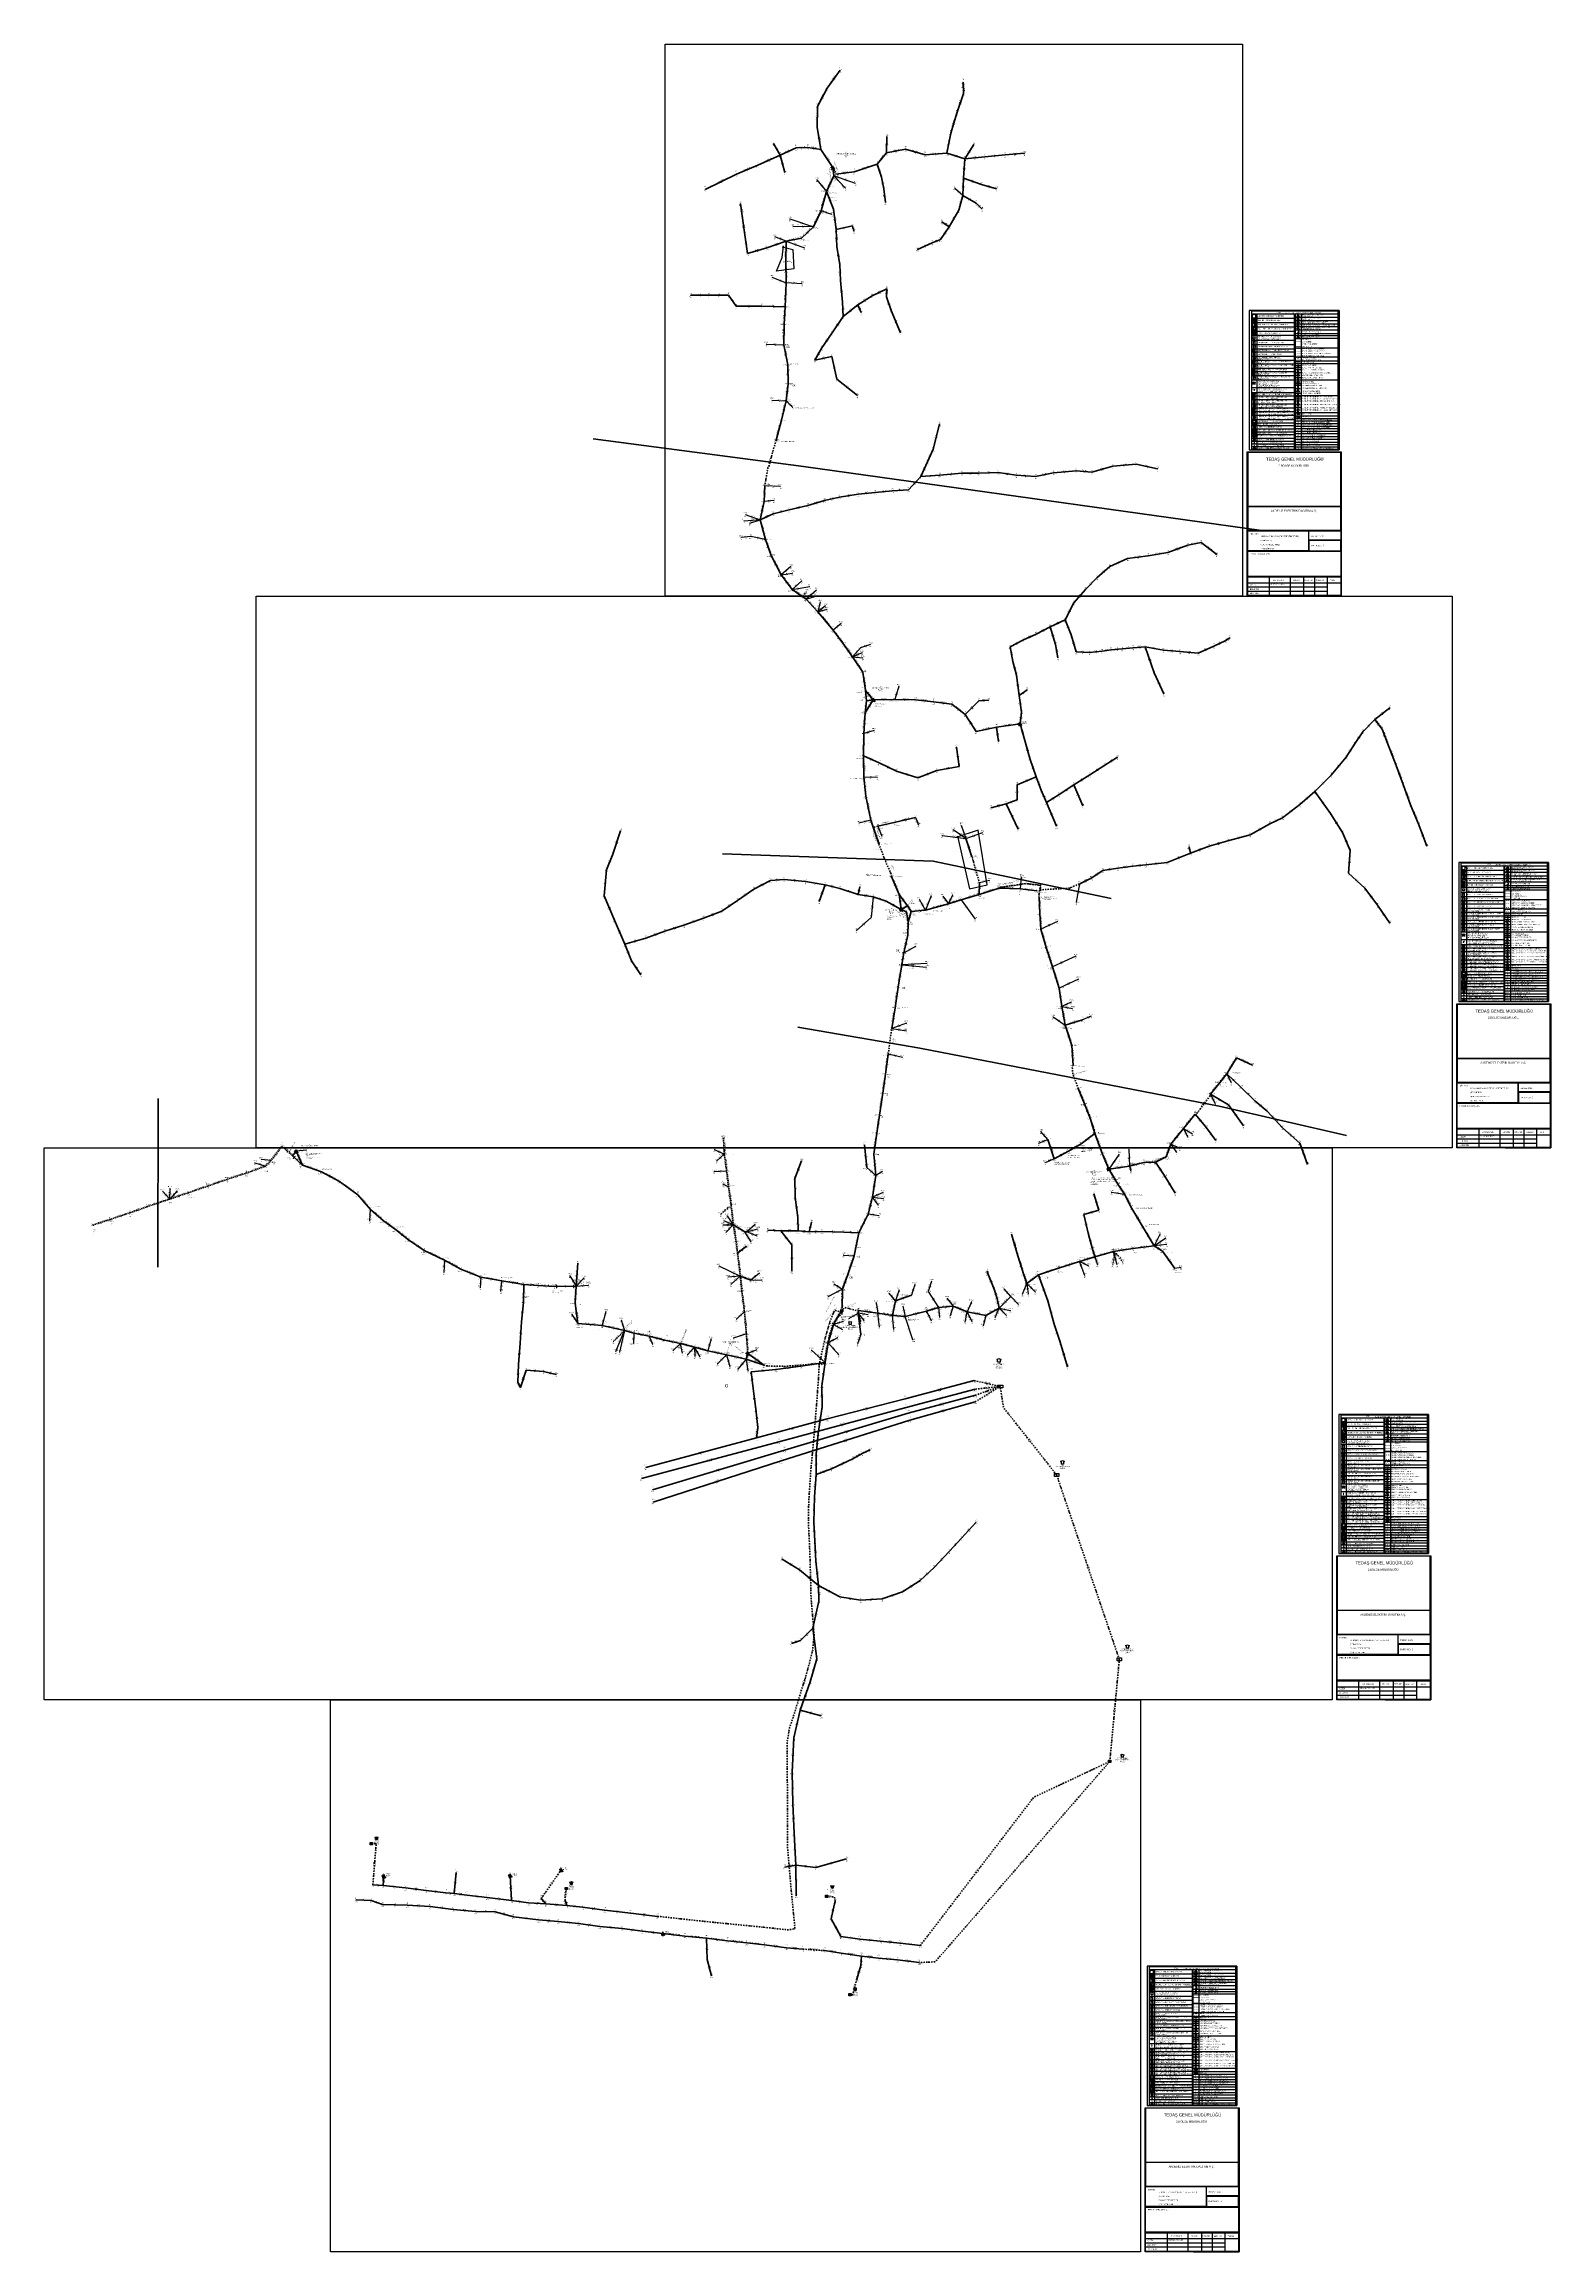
# Model space of a CAD drawing. Header units: millimetres. Extents: x 593538 to 596486, y 4087277 to 4091598.
import ezdxf
from ezdxf.enums import TextEntityAlignment as Align

# ---------------------------------------------------------------- set-up
doc = ezdxf.new("R2010")
doc.units = ezdxf.units.MM
doc.linetypes.add('DASHDOT', pattern=[5, 2.5, -1.25, 0, -1.25])
doc.linetypes.add('DASHED', pattern=[3.75, 2.5, -1.25])
doc.layers.add('ANTET', color=250, linetype='Continuous')
doc.layers.add('NIA_AG', color=5, linetype='Continuous')
for name, color, linetype, lineweight in [('DIREK_AG_MEVCUT', 120, 'Continuous', 25), ('DIREK_AG_YENI', 108, 'Continuous', 25), ('DIREK_ENH_MEVCUT', 6, 'Continuous', 25), ('DIREK_OG_MEVCUT', 16, 'Continuous', 25), ('DIREK_OG_YENI', 10, 'Continuous', 25), ('HAT_ABONE_HAVAI_BYSK', 30, 'Continuous', 30), ('HAT_ABONE_HAVAI_MEVCUT', 56, 'Continuous', 30), ('HAT_ABONE_HAVAI_YENI', 30, 'Continuous', 30), ('HAT_ABONE_YERALTI_MEVCUT', 56, 'DASHDOT', 30), ('HAT_ABONE_YERALTI_YENI', 30, 'DASHDOT', 30), ('HAT_AG_HAVAI_BYSK', 3, 'Continuous', 50), ('HAT_AG_HAVAI_MEVCUT', 126, 'Continuous', 50), ('HAT_AG_HAVAI_YENI', 3, 'Continuous', 50), ('HAT_AG_YERALTI_MEVCUT', 126, 'DASHDOT', 50), ('HAT_AG_YERALTI_YENI', 3, 'DASHDOT', 50), ('HAT_ENH_HAVAI_MEVCUT', 6, 'Continuous', 70), ('HAT_ENH_YERALTI_MEVCUT', 6, 'DASHDOT', 70), ('HAT_OG_HAVAI_BYSK', 1, 'Continuous', 70), ('HAT_OG_HAVAI_ILERDE', 1, 'DASHED', 70), ('HAT_OG_HAVAI_MEVCUT', 48, 'Continuous', 70), ('HAT_OG_HAVAI_YENI', 1, 'Continuous', 70), ('HAT_OG_YERALTI_MEVCUT', 48, 'DASHDOT', 70), ('HAT_OG_YERALTI_YENI', 1, 'DASHDOT', 70), ('KOFRE_ABONE_MEVCUT', 6, 'Continuous', 25), ('KOFRE_AG_MEVCUT', 6, 'Continuous', 25), ('KULLANICI', 1, 'Continuous', 25), ('NODE_ABONE_YENI', 5, 'Continuous', 25), ('NODE_AG_YENI', 5, 'Continuous', 25), ('NODE_ENH_MEVCUT', 5, 'Continuous', 25), ('Remarks', 1, 'Continuous', 25), ('TRAFO_MEVCUT', 5, 'Continuous', 30), ('TRAFO_TADILAT_BYSK', 5, 'Continuous', 30), ('TRAFO_YENI', 5, 'Continuous', 30)]:
    doc.layers.add(name, color=color, linetype=linetype, lineweight=lineweight)
doc.styles.add('Direk', font='B_CAD')
doc.styles.add('New TextStyle_0', font='ARIALUNI.ttf')
doc.styles.get("Standard").update_dxf_attribs({"font": 'Arial'})

# ---------------------------------------------------------------- blocks, each defined once
blk = doc.blocks.new('AG_NIA', base_point=(-64.4296, 129.8924))
at = {"layer": 'NIA_AG'}
for p, q in [((-64.429604, 132.292432), (-65.529604, 132.292432)), ((-64.429604, 127.492432), (-64.429604, 132.292432)), ((-64.429604, 127.492432), (-65.529604, 127.492432))]:
    blk.add_line(p, q, dxfattribs=at)
blk = doc.blocks.new('YENI_DIREK')
h = blk.add_hatch(color=32)
h.paths.add_polyline_path([(-3.3, -0.5), (-3.1, -0.6), (-2.6, 0.1), (-1.9, -0.3), (-1.8, -0.2), (-2.5, 0.3), (-2.1, 1), (-2.3, 1.1)])
h.paths.add_polyline_path([(-3.4, -0.2), (-3.3, -0.2), (-2.6, 1), (-2.7, 1.1)])
h.paths.add_polyline_path([(-3.5, 0.3), (-3.4, 0.2), (-3, 0.8), (-3.1, 0.9)])
h.paths.add_polyline_path([(-3.4, 0.7), (-3.5, 0.8), (-3.6, 0.7), (-3.5, 0.6)])
h.paths.add_polyline_path([(-1.3, -1.4), (-1.5, -1.4), (-1.5, -2.3), (-2.2, -2.3), (-2.5, -3.5), (-2.4, -3.5), (-2.2, -2.5), (-1.9, -2.5), (-2.1, -3.5), (-2, -3.5), (-1.8, -2.5), (-1.5, -2.5), (-1.7, -3.5), (-1.6, -3.5), (-1.4, -2.5), (-1.1, -2.5), (-1.3, -3.5), (-1.2, -3.5), (-1, -2.5), (-0.7, -2.5), (-0.9, -3.5), (-0.8, -3.5), (-0.5, -2.3), (-1.3, -2.3)])
at = {"layer": 'TRAFO_YENI'}
for points in [[(2.3, -1.6), (2.1, -1.9), (2, -1.4), (1.9, -1.4), (2, -2.3), (2.2, -2), (2.3, -2.7), (2.1, -2.7), (2.4, -2.9), (2.4, -2.9), (2.6, -2.5), (2.4, -2.6)], [(2.3, -1.6), (2.1, -1.9), (2, -1.4), (1.9, -1.4), (2, -2.3), (2.2, -2), (2.3, -2.7), (2.1, -2.7), (2.4, -2.9), (1.9, -3.2), (2.2, -3.8), (2.2, -3.7), (2, -3.3), (2.2, -3.1), (2.4, -3.6), (2.5, -3.6), (2.3, -3.1), (2.5, -2.9), (2.6, -3.4), (2.7, -3.4), (2.5, -2.9), (2.7, -2.8), (2.9, -3.2), (2.9, -3.2), (2.8, -2.7), (2.9, -2.6), (3.1, -3.1), (3.2, -3), (2.9, -2.4), (2.4, -2.9), (2.6, -2.5), (2.4, -2.6)], [(2.9, -2.6), (3.1, -3.1), (3.2, -3), (2.9, -2.4), (2.4, -2.9), (2.6, -2.5), (2.4, -2.6), (2.3, -1.6), (2.1, -1.9), (2, -1.4), (1.9, -1.4), (2, -2.3), (2.2, -2), (2.3, -2.7), (2.1, -2.7), (2.4, -2.9), (1.9, -3.2), (2.2, -3.8), (2.2, -3.7), (2, -3.3), (2.2, -3.1), (2.4, -3.6), (2.5, -3.6), (2.3, -3.1), (2.5, -2.9), (2.6, -3.4), (2.7, -3.4), (2.5, -2.9), (2.7, -2.8), (2.9, -3.2), (2.9, -3.2), (2.8, -2.7)]]:
    blk.add_hatch(color=32, dxfattribs=at).paths.add_polyline_path(points)
at = {"layer": 'TRAFO_TADILAT_BYSK', "color": 32, "flags": 128}
for points in [[(-3.5, 0.6), (-3.4, 0.7), (-3.5, 0.8), (-3.6, 0.7), (-3.5, 0.6)], [(-3.4, 0.2), (-3, 0.8), (-3.1, 0.9), (-3.5, 0.3), (-3.4, 0.2)], [(-3.3, -0.2), (-2.6, 1), (-2.7, 1.1), (-3.4, -0.2), (-3.3, -0.2)], [(-1.8, -0.2), (-2.5, 0.3), (-2.1, 1), (-2.3, 1.1), (-3.3, -0.5), (-3.1, -0.6), (-2.6, 0.1), (-1.9, -0.3), (-1.8, -0.2)], [(-1.3, -1.4), (-1.5, -1.4), (-1.5, -2.3), (-2.2, -2.3), (-2.5, -3.5), (-2.4, -3.5), (-2.2, -2.5), (-1.9, -2.5), (-2.1, -3.5), (-2, -3.5), (-1.8, -2.5), (-1.5, -2.5), (-1.7, -3.5), (-1.6, -3.5), (-1.4, -2.5), (-1.1, -2.5), (-1.3, -3.5), (-1.2, -3.5), (-1, -2.5), (-0.7, -2.5), (-0.9, -3.5), (-0.8, -3.5), (-0.5, -2.3), (-1.3, -2.3), (-1.3, -1.4)]]:
    blk.add_lwpolyline(points, dxfattribs=at)
at = {"layer": 'TRAFO_YENI', "linetype": 'Continuous'}
for p, q in [((-2.5, -1.4), (0, 2.9)), ((2.5, -1.4), (0, 2.9)), ((-2.5, -1.4), (2.5, -1.4))]:
    blk.add_line(p, q, dxfattribs=at)
at = {"layer": 'TRAFO_YENI', "color": 32, "flags": 128}
blk.add_lwpolyline([(1.9, -1.4), (2, -1.4), (2.1, -1.9), (2.3, -1.6), (2.4, -2.6), (2.6, -2.5), (2.4, -2.9), (2.9, -2.4), (3.2, -3), (3.1, -3.1), (2.9, -2.6), (2.8, -2.7), (2.9, -3.2), (2.9, -3.2), (2.7, -2.8), (2.5, -2.9), (2.7, -3.4), (2.6, -3.4), (2.5, -2.9), (2.3, -3.1), (2.5, -3.6), (2.4, -3.6), (2.2, -3.1), (2, -3.3), (2.2, -3.7), (2.2, -3.8), (1.9, -3.2), (2.4, -2.9), (2.1, -2.7), (2.3, -2.7), (2.2, -2), (2, -2.3), (1.9, -1.4)], dxfattribs=at)
at = {"layer": 'TRAFO_YENI', "linetype": 'Continuous'}
for points in [[(-2.5, -1.4), (0, -1.4), (0, 2.9)], [(0, -1.4), (0, 2.9), (2.5, -1.4)]]:
    blk.add_solid(points, dxfattribs=at)
blk = doc.blocks.new('MEV_OZELBINA_KARE')
at = {"layer": 'TRAFO_MEVCUT', "linetype": 'Continuous'}
for p, q in [((-2.25, 2.25), (2.25, 2.25)), ((-2.25, -2.25), (-2.25, 2.25)), ((0, 1.8), (0, 2.7)), ((2.25, 2.25), (2.25, -2.25)), ((2.25, -2.25), (-2.25, -2.25))]:
    blk.add_line(p, q, dxfattribs=at)
for centre, radius in [((0, -0.215091), 1.049264), ((-0.592312, 1.488957), 0.15614), ((0.592312, 1.488957), 0.15614)]:
    blk.add_circle(centre, radius, dxfattribs=at)
blk = doc.blocks.new('MEV_MBK_OZEL')
at = {"layer": 'TRAFO_MEVCUT', "linetype": 'Continuous'}
for p, q in [((-3.4, 2), (0, 3.6)), ((-1.8, 2), (-3.4, 2)), ((-1.8, -2), (-1.8, 2)), ((0, 3.6), (3.4, 2)), ((1.8, 2), (1.8, -2)), ((3.4, 2), (1.8, 2)), ((1.8, -2), (-1.8, -2))]:
    blk.add_line(p, q, dxfattribs=at)
for centre, radius in [((0, 0), 1.049264), ((-0.592312, 1.704048), 0.15614), ((0.592312, 1.704048), 0.15614)]:
    blk.add_circle(centre, radius, dxfattribs=at)
blk = doc.blocks.new('MEV_DIREK')
h = blk.add_hatch(color=32)
h.paths.add_polyline_path([(-2.1, 1), (-2.4, 1.1), (-3.3, -0.5), (-3.1, -0.7), (-2.7, 0.1), (-1.9, -0.4), (-1.8, -0.2), (-2.6, 0.2)])
h.paths.add_polyline_path([(-3.5, -0.2), (-3.3, -0.2), (-2.6, 1), (-2.7, 1.1)])
h.paths.add_polyline_path([(-3.5, 0.3), (-3.4, 0.2), (-3.1, 0.8), (-3.2, 0.9)])
h.paths.add_polyline_path([(-3.6, 0.8), (-3.7, 0.7), (-3.5, 0.6), (-3.5, 0.7)])
h.paths.add_polyline_path([(-1.5, -2.3), (-2.3, -2.3), (-2.5, -3.5), (-2.4, -3.5), (-2.2, -2.5), (-1.9, -2.5), (-2.1, -3.5), (-2, -3.5), (-1.8, -2.5), (-1.5, -2.5), (-1.7, -3.5), (-1.6, -3.5), (-1.4, -2.5), (-1.1, -2.5), (-1.3, -3.5), (-1.2, -3.5), (-1, -2.5), (-0.7, -2.5), (-0.9, -3.5), (-0.8, -3.5), (-0.6, -2.3), (-1.3, -2.3), (-1.3, -1.4), (-1.5, -1.4)])
at = {"layer": 'TRAFO_MEVCUT'}
for points in [[(2.4, -1.6), (2.1, -1.9), (2.1, -1.4), (1.9, -1.4), (2, -2.3), (2.2, -2), (2.3, -2.7), (2.1, -2.7), (2.4, -2.9), (2.4, -2.9), (2.6, -2.5), (2.4, -2.6)], [(2.4, -1.6), (2.1, -1.9), (2.1, -1.4), (1.9, -1.4), (2, -2.3), (2.2, -2), (2.3, -2.7), (2.1, -2.7), (2.4, -2.9), (2, -3.2), (2.2, -3.8), (2.3, -3.7), (2.1, -3.3), (2.3, -3.1), (2.4, -3.6), (2.5, -3.6), (2.3, -3.1), (2.5, -2.9), (2.7, -3.4), (2.7, -3.4), (2.6, -2.9), (2.7, -2.8), (2.9, -3.2), (3, -3.2), (2.8, -2.7), (3, -2.6), (3.1, -3.1), (3.2, -3), (3, -2.4), (2.4, -2.9), (2.6, -2.5), (2.4, -2.6)], [(3, -2.6), (3.1, -3.1), (3.2, -3), (3, -2.4), (2.4, -2.9), (2.6, -2.5), (2.4, -2.6), (2.4, -1.6), (2.1, -1.9), (2.1, -1.4), (1.9, -1.4), (2, -2.3), (2.2, -2), (2.3, -2.7), (2.1, -2.7), (2.4, -2.9), (2, -3.2), (2.2, -3.8), (2.3, -3.7), (2.1, -3.3), (2.3, -3.1), (2.4, -3.6), (2.5, -3.6), (2.3, -3.1), (2.5, -2.9), (2.7, -3.4), (2.7, -3.4), (2.6, -2.9), (2.7, -2.8), (2.9, -3.2), (3, -3.2), (2.8, -2.7)]]:
    blk.add_hatch(color=32, dxfattribs=at).paths.add_polyline_path(points)
at = {"layer": 'TRAFO_MEVCUT', "linetype": 'Continuous'}
for p, q in [((-2.5, -1.4), (0, 2.9)), ((2.5, -1.4), (0, 2.9)), ((-2.5, -1.4), (2.5, -1.4))]:
    blk.add_line(p, q, dxfattribs=at)
at = {"layer": 'TRAFO_MEVCUT', "color": 32, "flags": 128}
blk.add_lwpolyline([(1.9, -1.4), (2.1, -1.4), (2.1, -1.9), (2.4, -1.6), (2.4, -2.6), (2.6, -2.5), (2.4, -2.9), (3, -2.4), (3.2, -3), (3.1, -3.1), (3, -2.6), (2.8, -2.7), (3, -3.2), (2.9, -3.2), (2.7, -2.8), (2.6, -2.9), (2.7, -3.4), (2.7, -3.4), (2.5, -2.9), (2.3, -3.1), (2.5, -3.6), (2.4, -3.6), (2.3, -3.1), (2.1, -3.3), (2.3, -3.7), (2.2, -3.8), (2, -3.2), (2.4, -2.9), (2.1, -2.7), (2.3, -2.7), (2.2, -2), (2, -2.3), (1.9, -1.4)], dxfattribs=at)
at = {"layer": 'TRAFO_TADILAT_BYSK', "color": 32, "flags": 128}
for points in [[(-3.5, 0.6), (-3.5, 0.7), (-3.6, 0.8), (-3.7, 0.7), (-3.5, 0.6)], [(-3.3, -0.2), (-2.6, 1), (-2.7, 1.1), (-3.5, -0.2), (-3.3, -0.2)], [(-3.4, 0.2), (-3.1, 0.8), (-3.2, 0.9), (-3.5, 0.3), (-3.4, 0.2)], [(-1.8, -0.2), (-2.6, 0.2), (-2.1, 1), (-2.4, 1.1), (-3.3, -0.5), (-3.1, -0.7), (-2.7, 0.1), (-1.9, -0.4), (-1.8, -0.2)], [(-1.3, -1.4), (-1.5, -1.4), (-1.5, -2.3), (-2.3, -2.3), (-2.5, -3.5), (-2.4, -3.5), (-2.2, -2.5), (-1.9, -2.5), (-2.1, -3.5), (-2, -3.5), (-1.8, -2.5), (-1.5, -2.5), (-1.7, -3.5), (-1.6, -3.5), (-1.4, -2.5), (-1.1, -2.5), (-1.3, -3.5), (-1.2, -3.5), (-1, -2.5), (-0.7, -2.5), (-0.9, -3.5), (-0.8, -3.5), (-0.6, -2.3), (-1.3, -2.3), (-1.3, -1.4)]]:
    blk.add_lwpolyline(points, dxfattribs=at)
blk = doc.blocks.new('MEV_BINA_KARE')
at = {"layer": 'TRAFO_MEVCUT', "linetype": 'Continuous'}
for p, q in [((-2.25, -2.25), (-2.25, 2.25)), ((-2.25, 2.25), (2.25, 2.25)), ((0, 1.8), (0, 2.7)), ((2.25, 2.25), (2.25, -2.25)), ((2.25, -2.25), (-2.25, -2.25))]:
    blk.add_line(p, q, dxfattribs=at)
blk = doc.blocks.new('MEV_BETKOSK')
at = {"layer": 'TRAFO_MEVCUT', "linetype": 'Continuous'}
for p, q in [((-3.4, 2), (0, 3.6)), ((-1.8, 2), (-3.4, 2)), ((-1.8, -2), (-1.8, 2)), ((0, 3.6), (3.4, 2)), ((3.4, 2), (1.8, 2)), ((1.8, 2), (1.8, -2)), ((1.8, -2), (-1.8, -2))]:
    blk.add_line(p, q, dxfattribs=at)
blk = doc.blocks.new('MEV_DAPT_OZEL')
at = {"layer": 'TRAFO_MEVCUT', "linetype": 'Continuous'}
for p, q in [((-3.4, 2), (0, 3.6)), ((-1.8, 2), (-3.4, 2)), ((-1.8, -2), (-1.8, 2)), ((0, 3.6), (3.4, 2)), ((1.8, 2), (1.8, -2)), ((3.4, 2), (1.8, 2)), ((1.8, -2), (-1.8, -2))]:
    blk.add_line(p, q, dxfattribs=at)
for centre, radius in [((0, 0), 1.049264), ((-0.592312, 1.704048), 0.15614), ((0.592312, 1.704048), 0.15614)]:
    blk.add_circle(centre, radius, dxfattribs=at)
blk = doc.blocks.new('MEV_DIREK_OZEL')
h = blk.add_hatch(color=32)
h.paths.add_polyline_path([(-2.1, 1), (-2.3, 1.1), (-3.3, -0.5), (-3.1, -0.6), (-2.6, 0.1), (-1.9, -0.4), (-1.8, -0.2), (-2.5, 0.3)])
h.paths.add_polyline_path([(-3.4, -0.1), (-3.3, -0.2), (-2.6, 1), (-2.7, 1.1)])
h.paths.add_polyline_path([(-3.5, 0.3), (-3.4, 0.2), (-3, 0.8), (-3.2, 0.9)])
h.paths.add_polyline_path([(-3.6, 0.8), (-3.6, 0.7), (-3.5, 0.6), (-3.4, 0.8)])
h.paths.add_polyline_path([(-1.5, -2.3), (-2.2, -2.3), (-2.5, -3.5), (-2.4, -3.5), (-2.2, -2.5), (-1.9, -2.5), (-2.1, -3.5), (-2, -3.5), (-1.8, -2.5), (-1.5, -2.5), (-1.7, -3.5), (-1.6, -3.5), (-1.4, -2.5), (-1.1, -2.5), (-1.3, -3.5), (-1.2, -3.5), (-1, -2.5), (-0.7, -2.5), (-0.9, -3.5), (-0.8, -3.5), (-0.5, -2.3), (-1.3, -2.3), (-1.3, -1.4), (-1.5, -1.4)])
at = {"layer": 'TRAFO_MEVCUT'}
for points in [[(2.4, -1.6), (2.2, -1.9), (2.1, -1.4), (2, -1.4), (2.1, -2.3), (2.3, -2), (2.4, -2.7), (2.1, -2.7), (2.4, -2.9), (2.4, -2.9), (2.7, -2.5), (2.5, -2.6)], [(2.4, -1.6), (2.2, -1.9), (2.1, -1.4), (2, -1.4), (2.1, -2.3), (2.3, -2), (2.4, -2.7), (2.1, -2.7), (2.4, -2.9), (2, -3.2), (2.2, -3.8), (2.3, -3.7), (2.1, -3.3), (2.3, -3.1), (2.5, -3.6), (2.5, -3.6), (2.4, -3.1), (2.5, -2.9), (2.7, -3.4), (2.8, -3.4), (2.6, -2.9), (2.8, -2.8), (3, -3.2), (3, -3.2), (2.8, -2.7), (3, -2.6), (3.2, -3.1), (3.3, -3), (3, -2.4), (2.4, -2.9), (2.7, -2.5), (2.5, -2.6)], [(3, -2.6), (3.2, -3.1), (3.3, -3), (3, -2.4), (2.4, -2.9), (2.7, -2.5), (2.5, -2.6), (2.4, -1.6), (2.2, -1.9), (2.1, -1.4), (2, -1.4), (2.1, -2.3), (2.3, -2), (2.4, -2.7), (2.1, -2.7), (2.4, -2.9), (2, -3.2), (2.2, -3.8), (2.3, -3.7), (2.1, -3.3), (2.3, -3.1), (2.5, -3.6), (2.5, -3.6), (2.4, -3.1), (2.5, -2.9), (2.7, -3.4), (2.8, -3.4), (2.6, -2.9), (2.8, -2.8), (3, -3.2), (3, -3.2), (2.8, -2.7)]]:
    blk.add_hatch(color=32, dxfattribs=at).paths.add_polyline_path(points)
at = {"layer": 'TRAFO_MEVCUT', "linetype": 'Continuous'}
for p, q in [((-2.5, -1.4), (0, 2.9)), ((2.5, -1.4), (0, 2.9)), ((-2.5, -1.4), (2.5, -1.4))]:
    blk.add_line(p, q, dxfattribs=at)
at = {"layer": 'TRAFO_MEVCUT', "color": 32, "flags": 128}
blk.add_lwpolyline([(2, -1.4), (2.1, -1.4), (2.2, -1.9), (2.4, -1.6), (2.5, -2.6), (2.7, -2.5), (2.4, -2.9), (3, -2.4), (3.3, -3), (3.2, -3.1), (3, -2.6), (2.8, -2.7), (3, -3.2), (3, -3.2), (2.8, -2.8), (2.6, -2.9), (2.8, -3.4), (2.7, -3.4), (2.5, -2.9), (2.4, -3.1), (2.5, -3.6), (2.5, -3.6), (2.3, -3.1), (2.1, -3.3), (2.3, -3.7), (2.2, -3.8), (2, -3.2), (2.4, -2.9), (2.1, -2.7), (2.4, -2.7), (2.3, -2), (2.1, -2.3), (2, -1.4)], dxfattribs=at)
at = {"layer": 'TRAFO_MEVCUT', "linetype": 'Continuous'}
for centre, radius in [((0, 0), 0.804), ((-0.3, 1.3), 0.12), ((0.3, 1.3), 0.12)]:
    blk.add_circle(centre, radius, dxfattribs=at)
at = {"layer": 'TRAFO_TADILAT_BYSK', "color": 32, "flags": 128}
for points in [[(-3.5, 0.6), (-3.4, 0.8), (-3.6, 0.8), (-3.6, 0.7), (-3.5, 0.6)], [(-3.4, 0.2), (-3, 0.8), (-3.2, 0.9), (-3.5, 0.3), (-3.4, 0.2)], [(-3.3, -0.2), (-2.6, 1), (-2.7, 1.1), (-3.4, -0.1), (-3.3, -0.2)], [(-1.8, -0.2), (-2.5, 0.3), (-2.1, 1), (-2.3, 1.1), (-3.3, -0.5), (-3.1, -0.6), (-2.6, 0.1), (-1.9, -0.4), (-1.8, -0.2)], [(-1.3, -1.4), (-1.5, -1.4), (-1.5, -2.3), (-2.2, -2.3), (-2.5, -3.5), (-2.4, -3.5), (-2.2, -2.5), (-1.9, -2.5), (-2.1, -3.5), (-2, -3.5), (-1.8, -2.5), (-1.5, -2.5), (-1.7, -3.5), (-1.6, -3.5), (-1.4, -2.5), (-1.1, -2.5), (-1.3, -3.5), (-1.2, -3.5), (-1, -2.5), (-0.7, -2.5), (-0.9, -3.5), (-0.8, -3.5), (-0.5, -2.3), (-1.3, -2.3), (-1.3, -1.4)]]:
    blk.add_lwpolyline(points, dxfattribs=at)
blk = doc.blocks.new('MEV_INDMERK_KARE')
at = {"layer": 'TRAFO_MEVCUT', "linetype": 'Continuous'}
for p, q in [((-5.268651, -2.925), (-5.268651, 2.925)), ((-5.268651, 2.925), (5.268651, 2.925)), ((0, 2.535), (0, 3.315)), ((5.268651, 2.925), (5.268651, -2.925)), ((5.268651, -2.925), (-5.268651, -2.925))]:
    blk.add_line(p, q, dxfattribs=at)
blk = doc.blocks.new('MEV_INDMERK')
at = {"layer": 'TRAFO_MEVCUT', "linetype": 'Continuous'}
for p, q in [((-4.4, 2.4), (0, 4.6)), ((-2.8, 2.4), (-4.4, 2.4)), ((-2.8, -2.4), (-2.8, 2.4)), ((0, 4.6), (4.4, 2.4)), ((4.4, 2.4), (2.8, 2.4)), ((2.8, -2.4), (2.8, 2.4)), ((-2.8, -2.4), (2.8, -2.4))]:
    blk.add_line(p, q, dxfattribs=at)
at = {"layer": 'TRAFO_MEVCUT', "linetype": 'Continuous', "width": 0.6}
blk.add_text('İND.', height=2, rotation=90, dxfattribs=at).set_placement((5.417363, -0.010583), align=Align.CENTER)
blk = doc.blocks.new('SEMBOL_UST1')
for color, points in [(5, [(15.6, 541.2), (16.9, 541.2), (12.4, 543.1), (7.9, 541.2), (9.2, 541.2), (9.2, 536.4), (9.9, 536.4), (15.6, 536.4)]), (5, [(9.2, 524.5), (9.2, 519.6), (9.9, 519.6), (15.6, 519.6)]), (5, [(12.4, 528), (15.6, 528), (15.6, 532.8), (16.9, 532.8), (12.4, 534.7)]), (5, [(96.8, 535.6), (96, 534.4), (100.7, 534.4), (100, 535.6)]), (5, [(98.7, 529.5), (98.7, 529.5), (98.7, 529.5), (98.7, 529.5), (98.7, 529.6), (98.7, 529.6), (98.7, 529.6), (98.7, 529.6), (98.7, 529.6), (98.6, 529.6), (98.6, 529.7), (98.6, 529.7), (98.6, 529.7), (98.6, 529.7), (98.6, 529.7), (98.6, 529.7), (98.6, 529.7), (98.5, 529.7), (98.5, 529.7), (98.5, 529.8), (98.5, 529.8), (98.5, 529.8), (98.5, 529.8), (98.4, 529.8), (98.4, 529.8), (98.4, 529.8), (98.4, 529.8), (98.4, 529.8), (98.4, 529.8), (98.3, 529.8), (98.3, 529.8), (98.3, 529.8), (98.3, 529.8), (98.3, 529.8), (98.3, 529.7), (98.2, 529.7), (98.2, 529.7), (98.2, 529.7), (98.2, 529.7), (98.2, 529.7), (98.2, 529.7), (98.2, 529.7), (98.2, 529.7), (98.1, 529.6), (98.1, 529.6), (98.1, 529.6), (98.1, 529.6), (98.1, 529.6), (98.1, 529.6), (98.1, 529.5), (98.1, 529.5), (98.1, 529.5), (98.1, 529.5), (98.1, 529.5), (98.1, 529.4), (98.1, 529.4), (98.1, 529.4), (98.1, 529.4), (98.1, 529.4), (98.1, 529.4), (98.1, 529.3), (98.1, 529.3), (98.2, 529.3), (98.2, 529.3), (98.2, 529.3), (98.2, 529.3), (98.2, 529.3), (98.2, 529.3), (98.2, 529.2), (98.2, 529.2), (98.3, 529.2), (98.3, 529.2), (98.3, 529.2), (98.3, 529.2), (98.3, 529.2), (98.3, 529.2), (98.4, 529.2), (98.4, 529.2), (98.4, 529.2), (98.4, 529.2), (98.4, 529.2), (98.4, 529.2), (98.5, 529.2), (98.5, 529.2), (98.5, 529.2), (98.5, 529.2), (98.5, 529.2), (98.5, 529.2), (98.6, 529.2), (98.6, 529.3), (98.6, 529.3), (98.6, 529.3), (98.6, 529.3), (98.6, 529.3), (98.6, 529.3), (98.6, 529.3), (98.7, 529.3), (98.7, 529.4), (98.7, 529.4), (98.7, 529.4), (98.7, 529.4), (98.7, 529.4), (98.7, 529.4), (98.7, 529.5)]), (5, [(98.7, 524.8), (98.7, 524.8), (98.7, 524.8), (98.7, 524.8), (98.7, 524.8), (98.7, 524.9), (98.7, 524.9), (98.7, 524.9), (98.7, 524.9), (98.7, 524.9), (98.7, 524.9), (98.7, 524.9), (98.7, 525), (98.7, 525), (98.6, 525), (98.6, 525), (98.6, 525), (98.6, 525), (98.6, 525), (98.6, 525), (98.5, 525), (98.5, 525), (98.5, 525), (98.5, 525.1), (98.5, 525.1), (98.5, 525.1), (98.4, 525.1), (98.4, 525.1), (98.4, 525.1), (98.4, 525.1), (98.4, 525), (98.4, 525), (98.3, 525), (98.3, 525), (98.3, 525), (98.3, 525), (98.3, 525), (98.3, 525), (98.3, 525), (98.2, 525), (98.2, 525), (98.2, 524.9), (98.2, 524.9), (98.2, 524.9), (98.2, 524.9), (98.2, 524.9), (98.2, 524.9), (98.2, 524.9), (98.2, 524.8), (98.2, 524.8), (98.2, 524.8), (98.2, 524.8), (98.2, 524.8), (98.2, 524.7), (98.2, 524.7), (98.2, 524.7), (98.2, 524.7), (98.2, 524.7), (98.2, 524.7), (98.2, 524.6), (98.2, 524.6), (98.2, 524.6), (98.2, 524.6), (98.2, 524.6), (98.2, 524.6), (98.2, 524.6), (98.3, 524.5), (98.3, 524.5), (98.3, 524.5), (98.3, 524.5), (98.3, 524.5), (98.3, 524.5), (98.3, 524.5), (98.4, 524.5), (98.4, 524.5), (98.4, 524.5), (98.4, 524.5), (98.4, 524.5), (98.4, 524.5), (98.5, 524.5), (98.5, 524.5), (98.5, 524.5), (98.5, 524.5), (98.5, 524.5), (98.5, 524.5), (98.6, 524.5), (98.6, 524.5), (98.6, 524.5), (98.6, 524.5), (98.6, 524.5), (98.6, 524.5), (98.7, 524.6), (98.7, 524.6), (98.7, 524.6), (98.7, 524.6), (98.7, 524.6), (98.7, 524.6), (98.7, 524.6), (98.7, 524.7), (98.7, 524.7), (98.7, 524.7), (98.7, 524.7), (98.7, 524.7), (98.7, 524.7)]), (5, [(12.4, 517.2), (9.8, 516.2), (9.8, 512), (14.9, 512), (14.9, 516.2)]), (5, [(12.7, 458.9), (12.7, 459), (12.7, 459), (12.7, 459), (12.7, 459), (12.7, 459), (12.7, 459.1), (12.7, 459.1), (12.7, 459.1), (12.6, 459.1), (12.6, 459.1), (12.6, 459.1), (12.6, 459.2), (12.6, 459.2), (12.6, 459.2), (12.6, 459.2), (12.6, 459.2), (12.5, 459.2), (12.5, 459.2), (12.5, 459.2), (12.5, 459.2), (12.5, 459.3), (12.5, 459.3), (12.4, 459.3), (12.4, 459.3), (12.4, 459.3), (12.4, 459.3), (12.4, 459.3), (12.3, 459.3), (12.3, 459.3), (12.3, 459.3), (12.3, 459.3), (12.3, 459.2), (12.2, 459.2), (12.2, 459.2), (12.2, 459.2), (12.2, 459.2), (12.2, 459.2), (12.2, 459.2), (12.2, 459.2), (12.1, 459.2), (12.1, 459.1), (12.1, 459.1), (12.1, 459.1), (12.1, 459.1), (12.1, 459.1), (12.1, 459.1), (12.1, 459), (12.1, 459), (12.1, 459), (12.1, 459), (12.1, 459), (12.1, 458.9), (12.1, 458.9), (12.1, 458.9), (12.1, 458.9), (12.1, 458.9), (12.1, 458.9), (12.1, 458.8), (12.1, 458.8), (12.1, 458.8), (12.1, 458.8), (12.1, 458.8), (12.1, 458.8), (12.1, 458.7), (12.2, 458.7), (12.2, 458.7), (12.2, 458.7), (12.2, 458.7), (12.2, 458.7), (12.2, 458.7), (12.2, 458.7), (12.3, 458.7), (12.3, 458.6), (12.3, 458.6), (12.3, 458.6), (12.3, 458.6), (12.4, 458.6), (12.4, 458.6), (12.4, 458.6), (12.4, 458.6), (12.4, 458.6), (12.5, 458.6), (12.5, 458.6), (12.5, 458.7), (12.5, 458.7), (12.5, 458.7), (12.5, 458.7), (12.6, 458.7), (12.6, 458.7), (12.6, 458.7), (12.6, 458.7), (12.6, 458.7), (12.6, 458.8), (12.6, 458.8), (12.6, 458.8), (12.7, 458.8), (12.7, 458.8), (12.7, 458.8), (12.7, 458.9), (12.7, 458.9), (12.7, 458.9), (12.7, 458.9), (12.7, 458.9)]), (5, [(12.7, 451.2), (12.7, 451.2), (12.7, 451.2), (12.7, 451.3), (12.7, 451.3), (12.6, 451.3), (12.6, 451.3), (12.6, 451.3), (12.6, 451.3), (12.6, 451.3), (12.6, 451.4), (12.6, 451.4), (12.6, 451.4), (12.6, 451.4), (12.6, 451.4), (12.6, 451.4), (12.5, 451.4), (12.5, 451.4), (12.5, 451.5), (12.5, 451.5), (12.5, 451.5), (12.5, 451.5), (12.4, 451.5), (12.4, 451.5), (12.4, 451.5), (12.4, 451.5), (12.4, 451.5), (12.4, 451.5), (12.3, 451.5), (12.3, 451.5), (12.3, 451.5), (12.3, 451.5), (12.3, 451.5), (12.3, 451.5), (12.2, 451.5), (12.2, 451.4), (12.2, 451.4), (12.2, 451.4), (12.2, 451.4), (12.2, 451.4), (12.2, 451.4), (12.2, 451.4), (12.1, 451.4), (12.1, 451.3), (12.1, 451.3), (12.1, 451.3), (12.1, 451.3), (12.1, 451.3), (12.1, 451.3), (12.1, 451.3), (12.1, 451.2), (12.1, 451.2), (12.1, 451.2), (12.1, 451.2), (12.1, 451.2), (12.1, 451.2), (12.1, 451.1), (12.1, 451.1), (12.1, 451.1), (12.1, 451.1), (12.1, 451.1), (12.1, 451.1), (12.1, 451), (12.2, 451), (12.2, 451), (12.2, 451), (12.2, 451), (12.2, 451), (12.2, 451), (12.2, 451), (12.2, 451), (12.3, 450.9), (12.3, 450.9), (12.3, 450.9), (12.3, 450.9), (12.3, 450.9), (12.3, 450.9), (12.4, 450.9), (12.4, 450.9), (12.4, 450.9), (12.4, 450.9), (12.4, 450.9), (12.4, 450.9), (12.5, 450.9), (12.5, 450.9), (12.5, 450.9), (12.5, 451), (12.5, 451), (12.5, 451), (12.6, 451), (12.6, 451), (12.6, 451), (12.6, 451), (12.6, 451), (12.6, 451), (12.6, 451.1), (12.6, 451.1), (12.6, 451.1), (12.6, 451.1), (12.6, 451.1), (12.7, 451.1), (12.7, 451.2), (12.7, 451.2), (12.7, 451.2)]), (5, [(12.7, 435.2), (12.7, 435.2), (12.7, 435.3), (12.7, 435.3), (12.7, 435.3), (12.7, 435.3), (12.7, 435.3), (12.7, 435.4), (12.7, 435.4), (12.6, 435.4), (12.6, 435.4), (12.6, 435.4), (12.6, 435.4), (12.6, 435.5), (12.6, 435.5), (12.6, 435.5), (12.6, 435.5), (12.5, 435.5), (12.5, 435.5), (12.5, 435.5), (12.5, 435.5), (12.5, 435.5), (12.5, 435.5), (12.4, 435.5), (12.4, 435.5), (12.4, 435.5), (12.4, 435.5), (12.4, 435.5), (12.3, 435.5), (12.3, 435.5), (12.3, 435.5), (12.3, 435.5), (12.3, 435.5), (12.2, 435.5), (12.2, 435.5), (12.2, 435.5), (12.2, 435.5), (12.2, 435.5), (12.2, 435.5), (12.2, 435.5), (12.1, 435.4), (12.1, 435.4), (12.1, 435.4), (12.1, 435.4), (12.1, 435.4), (12.1, 435.4), (12.1, 435.3), (12.1, 435.3), (12.1, 435.3), (12.1, 435.3), (12.1, 435.3), (12.1, 435.2), (12.1, 435.2), (12.1, 435.2), (12.1, 435.2), (12.1, 435.2), (12.1, 435.2), (12.1, 435.1), (12.1, 435.1), (12.1, 435.1), (12.1, 435.1), (12.1, 435.1), (12.1, 435), (12.1, 435), (12.1, 435), (12.2, 435), (12.2, 435), (12.2, 435), (12.2, 435), (12.2, 435), (12.2, 434.9), (12.2, 434.9), (12.3, 434.9), (12.3, 434.9), (12.3, 434.9), (12.3, 434.9), (12.3, 434.9), (12.4, 434.9), (12.4, 434.9), (12.4, 434.9), (12.4, 434.9), (12.4, 434.9), (12.5, 434.9), (12.5, 434.9), (12.5, 434.9), (12.5, 434.9), (12.5, 434.9), (12.5, 435), (12.6, 435), (12.6, 435), (12.6, 435), (12.6, 435), (12.6, 435), (12.6, 435), (12.6, 435), (12.6, 435.1), (12.7, 435.1), (12.7, 435.1), (12.7, 435.1), (12.7, 435.1), (12.7, 435.2), (12.7, 435.2), (12.7, 435.2), (12.7, 435.2)]), (5, [(14, 443.9), (15.4, 443.9), (12.4, 445.3), (12.4, 440.4), (14, 440.4)]), (5, [(96.2, 457.9), (96.2, 457.9), (96.2, 457.9), (96.2, 457.8), (96.2, 457.8), (96.2, 457.8), (96.2, 457.8), (96.2, 457.7), (96.2, 457.7), (96.2, 457.7), (96.3, 457.7), (96.3, 457.7), (96.3, 457.6), (96.3, 457.6), (96.3, 457.6), (96.3, 457.6), (96.4, 457.6), (96.4, 457.6), (96.4, 457.6), (96.4, 457.5), (96.4, 457.5), (96.5, 457.5), (96.5, 457.5), (96.5, 457.5), (96.5, 457.5), (96.6, 457.5), (96.6, 457.5), (96.6, 457.5), (96.6, 457.5), (96.7, 457.5), (96.7, 457.5), (96.7, 457.5), (96.7, 457.5), (96.7, 457.5), (96.8, 457.6), (96.8, 457.6), (96.8, 457.6), (96.8, 457.6), (96.8, 457.6), (96.9, 457.6), (96.9, 457.6), (96.9, 457.7), (96.9, 457.7), (96.9, 457.7), (96.9, 457.7), (96.9, 457.7), (97, 457.8), (97, 457.8), (97, 457.8), (97, 457.8), (97, 457.9), (97, 457.9), (97, 457.9), (97, 457.9), (97, 458), (97, 458), (97, 458), (97, 458), (97, 458.1), (96.9, 458.1), (96.9, 458.1), (96.9, 458.1), (96.9, 458.1), (96.9, 458.2), (96.9, 458.2), (96.9, 458.2), (96.8, 458.2), (96.8, 458.2), (96.8, 458.2), (96.8, 458.3), (96.8, 458.3), (96.7, 458.3), (96.7, 458.3), (96.7, 458.3), (96.7, 458.3), (96.7, 458.3), (96.6, 458.3), (96.6, 458.3), (96.6, 458.3), (96.6, 458.3), (96.5, 458.3), (96.5, 458.3), (96.5, 458.3), (96.5, 458.3), (96.4, 458.3), (96.4, 458.3), (96.4, 458.3), (96.4, 458.3), (96.4, 458.2), (96.3, 458.2), (96.3, 458.2), (96.3, 458.2), (96.3, 458.2), (96.3, 458.2), (96.3, 458.1), (96.2, 458.1), (96.2, 458.1), (96.2, 458.1), (96.2, 458.1), (96.2, 458), (96.2, 458), (96.2, 458), (96.2, 458), (96.2, 457.9)]), (5, [(98.8, 457.9), (98.8, 457.9), (98.8, 458), (98.8, 458), (98.8, 458), (98.8, 458), (98.8, 458.1), (98.8, 458.1), (98.8, 458.1), (98.7, 458.1), (98.7, 458.1), (98.7, 458.2), (98.7, 458.2), (98.7, 458.2), (98.7, 458.2), (98.6, 458.2), (98.6, 458.2), (98.6, 458.3), (98.6, 458.3), (98.6, 458.3), (98.5, 458.3), (98.5, 458.3), (98.5, 458.3), (98.5, 458.3), (98.4, 458.3), (98.4, 458.3), (98.4, 458.3), (98.4, 458.3), (98.3, 458.3), (98.3, 458.3), (98.3, 458.3), (98.3, 458.3), (98.3, 458.3), (98.2, 458.3), (98.2, 458.3), (98.2, 458.3), (98.2, 458.2), (98.1, 458.2), (98.1, 458.2), (98.1, 458.2), (98.1, 458.2), (98.1, 458.2), (98.1, 458.1), (98.1, 458.1), (98, 458.1), (98, 458.1), (98, 458.1), (98, 458), (98, 458), (98, 458), (98, 458), (98, 457.9), (98, 457.9), (98, 457.9), (98, 457.9), (98, 457.8), (98, 457.8), (98, 457.8), (98, 457.8), (98, 457.7), (98, 457.7), (98.1, 457.7), (98.1, 457.7), (98.1, 457.7), (98.1, 457.6), (98.1, 457.6), (98.1, 457.6), (98.1, 457.6), (98.2, 457.6), (98.2, 457.6), (98.2, 457.6), (98.2, 457.5), (98.3, 457.5), (98.3, 457.5), (98.3, 457.5), (98.3, 457.5), (98.3, 457.5), (98.4, 457.5), (98.4, 457.5), (98.4, 457.5), (98.4, 457.5), (98.5, 457.5), (98.5, 457.5), (98.5, 457.5), (98.5, 457.5), (98.6, 457.5), (98.6, 457.6), (98.6, 457.6), (98.6, 457.6), (98.6, 457.6), (98.7, 457.6), (98.7, 457.6), (98.7, 457.6), (98.7, 457.7), (98.7, 457.7), (98.7, 457.7), (98.8, 457.7), (98.8, 457.7), (98.8, 457.8), (98.8, 457.8), (98.8, 457.8), (98.8, 457.8), (98.8, 457.9), (98.8, 457.9)]), (1, [(98.1, 466.2), (98.1, 466.1), (98.1, 466.1), (98.1, 466.1), (98.1, 466.1), (98.1, 466), (98.1, 466), (98.1, 466), (98.2, 466), (98.2, 466), (98.2, 465.9), (98.2, 465.9), (98.2, 465.9), (98.2, 465.9), (98.2, 465.9), (98.3, 465.8), (98.3, 465.8), (98.3, 465.8), (98.3, 465.8), (98.4, 465.8), (98.4, 465.8), (98.4, 465.8), (98.4, 465.8), (98.4, 465.8), (98.5, 465.8), (98.5, 465.8), (98.5, 465.8), (98.5, 465.8), (98.6, 465.8), (98.6, 465.8), (98.6, 465.8), (98.6, 465.8), (98.7, 465.8), (98.7, 465.8), (98.7, 465.8), (98.7, 465.8), (98.7, 465.8), (98.8, 465.8), (98.8, 465.9), (98.8, 465.9), (98.8, 465.9), (98.8, 465.9), (98.8, 465.9), (98.9, 466), (98.9, 466), (98.9, 466), (98.9, 466), (98.9, 466), (98.9, 466.1), (98.9, 466.1), (98.9, 466.1), (98.9, 466.1), (98.9, 466.2), (98.9, 466.2), (98.9, 466.2), (98.9, 466.2), (98.9, 466.3), (98.9, 466.3), (98.9, 466.3), (98.9, 466.3), (98.9, 466.3), (98.9, 466.4), (98.8, 466.4), (98.8, 466.4), (98.8, 466.4), (98.8, 466.4), (98.8, 466.5), (98.8, 466.5), (98.7, 466.5), (98.7, 466.5), (98.7, 466.5), (98.7, 466.5), (98.7, 466.5), (98.6, 466.5), (98.6, 466.6), (98.6, 466.6), (98.6, 466.6), (98.5, 466.6), (98.5, 466.6), (98.5, 466.6), (98.5, 466.6), (98.4, 466.6), (98.4, 466.6), (98.4, 466.5), (98.4, 466.5), (98.4, 466.5), (98.3, 466.5), (98.3, 466.5), (98.3, 466.5), (98.3, 466.5), (98.2, 466.5), (98.2, 466.4), (98.2, 466.4), (98.2, 466.4), (98.2, 466.4), (98.2, 466.4), (98.2, 466.3), (98.1, 466.3), (98.1, 466.3), (98.1, 466.3), (98.1, 466.3), (98.1, 466.2), (98.1, 466.2), (98.1, 466.2)]), (5, [(99.8, 457.9), (99.8, 457.9), (99.8, 457.9), (99.8, 457.8), (99.8, 457.8), (99.8, 457.8), (99.8, 457.8), (99.8, 457.7), (99.9, 457.7), (99.9, 457.7), (99.9, 457.7), (99.9, 457.7), (99.9, 457.6), (99.9, 457.6), (99.9, 457.6), (100, 457.6), (100, 457.6), (100, 457.6), (100, 457.6), (100, 457.5), (100.1, 457.5), (100.1, 457.5), (100.1, 457.5), (100.1, 457.5), (100.2, 457.5), (100.2, 457.5), (100.2, 457.5), (100.2, 457.5), (100.3, 457.5), (100.3, 457.5), (100.3, 457.5), (100.3, 457.5), (100.3, 457.5), (100.4, 457.5), (100.4, 457.6), (100.4, 457.6), (100.4, 457.6), (100.5, 457.6), (100.5, 457.6), (100.5, 457.6), (100.5, 457.6), (100.5, 457.7), (100.5, 457.7), (100.6, 457.7), (100.6, 457.7), (100.6, 457.7), (100.6, 457.8), (100.6, 457.8), (100.6, 457.8), (100.6, 457.8), (100.6, 457.9), (100.6, 457.9), (100.6, 457.9), (100.6, 457.9), (100.6, 458), (100.6, 458), (100.6, 458), (100.6, 458), (100.6, 458.1), (100.6, 458.1), (100.6, 458.1), (100.6, 458.1), (100.5, 458.1), (100.5, 458.2), (100.5, 458.2), (100.5, 458.2), (100.5, 458.2), (100.5, 458.2), (100.4, 458.2), (100.4, 458.3), (100.4, 458.3), (100.4, 458.3), (100.3, 458.3), (100.3, 458.3), (100.3, 458.3), (100.3, 458.3), (100.3, 458.3), (100.2, 458.3), (100.2, 458.3), (100.2, 458.3), (100.2, 458.3), (100.1, 458.3), (100.1, 458.3), (100.1, 458.3), (100.1, 458.3), (100, 458.3), (100, 458.3), (100, 458.3), (100, 458.2), (100, 458.2), (99.9, 458.2), (99.9, 458.2), (99.9, 458.2), (99.9, 458.2), (99.9, 458.1), (99.9, 458.1), (99.9, 458.1), (99.8, 458.1), (99.8, 458.1), (99.8, 458), (99.8, 458), (99.8, 458), (99.8, 458), (99.8, 457.9)]), (5, [(14, 389.6), (10.8, 386), (14, 386)]), (5, [(12.7, 428.7), (12.7, 428.7), (12.7, 428.7), (12.7, 428.7), (12.7, 428.7), (12.6, 428.8), (12.6, 428.8), (12.6, 428.8), (12.6, 428.8), (12.6, 428.8), (12.6, 428.8), (12.6, 428.8), (12.6, 428.9), (12.6, 428.9), (12.6, 428.9), (12.6, 428.9), (12.5, 428.9), (12.5, 428.9), (12.5, 428.9), (12.5, 428.9), (12.5, 428.9), (12.5, 428.9), (12.4, 428.9), (12.4, 428.9), (12.4, 429), (12.4, 429), (12.4, 429), (12.4, 429), (12.3, 429), (12.3, 428.9), (12.3, 428.9), (12.3, 428.9), (12.3, 428.9), (12.3, 428.9), (12.2, 428.9), (12.2, 428.9), (12.2, 428.9), (12.2, 428.9), (12.2, 428.9), (12.2, 428.9), (12.2, 428.9), (12.2, 428.8), (12.1, 428.8), (12.1, 428.8), (12.1, 428.8), (12.1, 428.8), (12.1, 428.8), (12.1, 428.8), (12.1, 428.7), (12.1, 428.7), (12.1, 428.7), (12.1, 428.7), (12.1, 428.7), (12.1, 428.7), (12.1, 428.6), (12.1, 428.6), (12.1, 428.6), (12.1, 428.6), (12.1, 428.6), (12.1, 428.6), (12.1, 428.5), (12.1, 428.5), (12.1, 428.5), (12.2, 428.5), (12.2, 428.5), (12.2, 428.5), (12.2, 428.5), (12.2, 428.4), (12.2, 428.4), (12.2, 428.4), (12.2, 428.4), (12.3, 428.4), (12.3, 428.4), (12.3, 428.4), (12.3, 428.4), (12.3, 428.4), (12.3, 428.4), (12.4, 428.4), (12.4, 428.4), (12.4, 428.4), (12.4, 428.4), (12.4, 428.4), (12.4, 428.4), (12.5, 428.4), (12.5, 428.4), (12.5, 428.4), (12.5, 428.4), (12.5, 428.4), (12.5, 428.4), (12.6, 428.4), (12.6, 428.5), (12.6, 428.5), (12.6, 428.5), (12.6, 428.5), (12.6, 428.5), (12.6, 428.5), (12.6, 428.5), (12.6, 428.6), (12.6, 428.6), (12.6, 428.6), (12.7, 428.6), (12.7, 428.6), (12.7, 428.6), (12.7, 428.7)]), (10, [(96.7, 407.8), (96.7, 404.8), (99.7, 404.8), (99.7, 407.8)]), (108, [(97.2, 417), (97.2, 415.9), (97.2, 414.7), (99.5, 414.7), (99.5, 417)]), (3, [(98.6, 391.2), (98.6, 388.9), (98.5, 388.9), (98.5, 388.9), (98.4, 388.9), (98.3, 388.9), (98.2, 388.9), (98.2, 389), (98.1, 389), (98, 389), (98, 389.1), (97.9, 389.1), (97.9, 389.2), (97.8, 389.2), (97.7, 389.3), (97.7, 389.3), (97.7, 389.4), (97.6, 389.5), (97.6, 389.5), (97.5, 389.6), (97.5, 389.7), (97.5, 389.7), (97.5, 389.8), (97.5, 389.9), (97.5, 389.9), (97.4, 390), (97.4, 390.1), (97.4, 390.2), (97.5, 390.2), (97.5, 390.3), (97.5, 390.4), (97.5, 390.5), (97.5, 390.5), (97.6, 390.6), (97.6, 390.7), (97.6, 390.7), (97.7, 390.8), (97.7, 390.8), (97.8, 390.9), (97.8, 390.9), (97.9, 391), (98, 391), (98, 391.1), (98.1, 391.1), (98.1, 391.1), (98.2, 391.2), (98.3, 391.2), (98.4, 391.2), (98.4, 391.2), (98.5, 391.2), (98.6, 391.2)]), (5, [(14, 365.7), (10.8, 362.2), (14, 362.2)]), (5, [(14, 358.6), (10.8, 355.1), (14, 355.1)]), (5, [(11, 376.8), (13.7, 376.8), (13.7, 380.9), (13.7, 382.4)]), (5, [(11, 368.6), (13.7, 368.6), (13.7, 372.7), (13.7, 374.2)]), (5, [(11, 346.2), (13.7, 346.2), (13.7, 350.3), (13.7, 351.8)]), (5, [(12.7, 365.3), (12.7, 365.3), (12.7, 365.3), (12.7, 365.3), (12.7, 365.3), (12.7, 365.4), (12.7, 365.4), (12.7, 365.4), (12.7, 365.4), (12.6, 365.4), (12.6, 365.4), (12.6, 365.5), (12.6, 365.5), (12.6, 365.5), (12.6, 365.5), (12.6, 365.5), (12.6, 365.5), (12.5, 365.5), (12.5, 365.5), (12.5, 365.6), (12.5, 365.6), (12.5, 365.6), (12.5, 365.6), (12.4, 365.6), (12.4, 365.6), (12.4, 365.6), (12.4, 365.6), (12.4, 365.6), (12.3, 365.6), (12.3, 365.6), (12.3, 365.6), (12.3, 365.6), (12.3, 365.6), (12.2, 365.6), (12.2, 365.5), (12.2, 365.5), (12.2, 365.5), (12.2, 365.5), (12.2, 365.5), (12.2, 365.5), (12.1, 365.5), (12.1, 365.5), (12.1, 365.4), (12.1, 365.4), (12.1, 365.4), (12.1, 365.4), (12.1, 365.4), (12.1, 365.4), (12.1, 365.3), (12.1, 365.3), (12.1, 365.3), (12.1, 365.3), (12.1, 365.3), (12.1, 365.2), (12.1, 365.2), (12.1, 365.2), (12.1, 365.2), (12.1, 365.2), (12.1, 365.2), (12.1, 365.1), (12.1, 365.1), (12.1, 365.1), (12.1, 365.1), (12.1, 365.1), (12.1, 365.1), (12.2, 365), (12.2, 365), (12.2, 365), (12.2, 365), (12.2, 365), (12.2, 365), (12.2, 365), (12.3, 365), (12.3, 365), (12.3, 365), (12.3, 365), (12.3, 365), (12.4, 364.9), (12.4, 364.9), (12.4, 364.9), (12.4, 365), (12.4, 365), (12.5, 365), (12.5, 365), (12.5, 365), (12.5, 365), (12.5, 365), (12.5, 365), (12.6, 365), (12.6, 365), (12.6, 365), (12.6, 365), (12.6, 365.1), (12.6, 365.1), (12.6, 365.1), (12.6, 365.1), (12.7, 365.1), (12.7, 365.1), (12.7, 365.2), (12.7, 365.2), (12.7, 365.2), (12.7, 365.2), (12.7, 365.2), (12.7, 365.2)]), (5, [(12.7, 358.2), (12.7, 358.2), (12.7, 358.2), (12.7, 358.2), (12.7, 358.2), (12.7, 358.3), (12.7, 358.3), (12.7, 358.3), (12.7, 358.3), (12.6, 358.3), (12.6, 358.3), (12.6, 358.4), (12.6, 358.4), (12.6, 358.4), (12.6, 358.4), (12.6, 358.4), (12.6, 358.4), (12.5, 358.4), (12.5, 358.4), (12.5, 358.5), (12.5, 358.5), (12.5, 358.5), (12.5, 358.5), (12.4, 358.5), (12.4, 358.5), (12.4, 358.5), (12.4, 358.5), (12.4, 358.5), (12.3, 358.5), (12.3, 358.5), (12.3, 358.5), (12.3, 358.5), (12.3, 358.5), (12.2, 358.5), (12.2, 358.4), (12.2, 358.4), (12.2, 358.4), (12.2, 358.4), (12.2, 358.4), (12.2, 358.4), (12.1, 358.4), (12.1, 358.4), (12.1, 358.3), (12.1, 358.3), (12.1, 358.3), (12.1, 358.3), (12.1, 358.3), (12.1, 358.3), (12.1, 358.2), (12.1, 358.2), (12.1, 358.2), (12.1, 358.2), (12.1, 358.2), (12.1, 358.1), (12.1, 358.1), (12.1, 358.1), (12.1, 358.1), (12.1, 358.1), (12.1, 358.1), (12.1, 358), (12.1, 358), (12.1, 358), (12.1, 358), (12.1, 358), (12.1, 358), (12.2, 357.9), (12.2, 357.9), (12.2, 357.9), (12.2, 357.9), (12.2, 357.9), (12.2, 357.9), (12.2, 357.9), (12.3, 357.9), (12.3, 357.9), (12.3, 357.9), (12.3, 357.9), (12.3, 357.8), (12.4, 357.8), (12.4, 357.8), (12.4, 357.8), (12.4, 357.8), (12.4, 357.9), (12.5, 357.9), (12.5, 357.9), (12.5, 357.9), (12.5, 357.9), (12.5, 357.9), (12.5, 357.9), (12.6, 357.9), (12.6, 357.9), (12.6, 357.9), (12.6, 357.9), (12.6, 358), (12.6, 358), (12.6, 358), (12.6, 358), (12.7, 358), (12.7, 358), (12.7, 358.1), (12.7, 358.1), (12.7, 358.1), (12.7, 358.1), (12.7, 358.1), (12.7, 358.1)]), (5, [(12.6, 351.1), (12.6, 351.1), (12.6, 351.1), (12.6, 351.2), (12.6, 351.2), (12.6, 351.2), (12.6, 351.2), (12.6, 351.2), (12.6, 351.2), (12.6, 351.3), (12.6, 351.3), (12.6, 351.3), (12.6, 351.3), (12.6, 351.3), (12.5, 351.3), (12.5, 351.3), (12.5, 351.3), (12.5, 351.3), (12.5, 351.4), (12.5, 351.4), (12.5, 351.4), (12.4, 351.4), (12.4, 351.4), (12.4, 351.4), (12.4, 351.4), (12.4, 351.4), (12.4, 351.4), (12.3, 351.4), (12.3, 351.4), (12.3, 351.4), (12.3, 351.4), (12.3, 351.4), (12.3, 351.4), (12.2, 351.4), (12.2, 351.4), (12.2, 351.3), (12.2, 351.3), (12.2, 351.3), (12.2, 351.3), (12.2, 351.3), (12.1, 351.3), (12.1, 351.3), (12.1, 351.3), (12.1, 351.3), (12.1, 351.2), (12.1, 351.2), (12.1, 351.2), (12.1, 351.2), (12.1, 351.2), (12.1, 351.2), (12.1, 351.1), (12.1, 351.1), (12.1, 351.1), (12.1, 351.1), (12.1, 351.1), (12.1, 351.1), (12.1, 351), (12.1, 351), (12.1, 351), (12.1, 351), (12.1, 351), (12.1, 351), (12.1, 350.9), (12.1, 350.9), (12.1, 350.9), (12.2, 350.9), (12.2, 350.9), (12.2, 350.9), (12.2, 350.9), (12.2, 350.9), (12.2, 350.9), (12.2, 350.8), (12.3, 350.8), (12.3, 350.8), (12.3, 350.8), (12.3, 350.8), (12.3, 350.8), (12.3, 350.8), (12.4, 350.8), (12.4, 350.8), (12.4, 350.8), (12.4, 350.8), (12.4, 350.8), (12.4, 350.8), (12.5, 350.8), (12.5, 350.8), (12.5, 350.9), (12.5, 350.9), (12.5, 350.9), (12.5, 350.9), (12.5, 350.9), (12.6, 350.9), (12.6, 350.9), (12.6, 350.9), (12.6, 350.9), (12.6, 351), (12.6, 351), (12.6, 351), (12.6, 351), (12.6, 351), (12.6, 351), (12.6, 351.1), (12.6, 351.1), (12.6, 351.1)]), (5, [(101.1, 348.9), (101.1, 351.7), (96.5, 348.9)]), (1, [(98.2, 383.3), (98.1, 383.3), (98, 383.3), (97.9, 383.3), (97.8, 383.3), (97.7, 383.2), (97.7, 383.2), (97.6, 383.2), (97.5, 383.1), (97.4, 383.1), (97.3, 383), (97.3, 383), (97.2, 382.9), (97.1, 382.9), (97.1, 382.8), (97, 382.7), (96.9, 382.7), (96.9, 382.6), (96.9, 382.5), (96.8, 382.4), (96.8, 382.3), (96.8, 382.3), (96.7, 382.2), (96.7, 382.1), (96.7, 382), (96.7, 381.9), (96.7, 381.8), (96.7, 381.7), (96.7, 381.6), (96.7, 381.5), (96.7, 381.4), (96.8, 381.4), (96.8, 381.3), (96.8, 381.2), (96.9, 381.1), (96.9, 381), (96.9, 381), (97, 380.9), (97.1, 380.8), (97.1, 380.7), (97.2, 380.7), (97.3, 380.6), (97.3, 380.6), (97.4, 380.5), (97.5, 380.5), (97.6, 380.4), (97.7, 380.4), (97.7, 380.4), (97.8, 380.4), (97.9, 380.3), (98, 380.3), (98.1, 380.3), (98.2, 380.3)]), (6, [(98.2, 366), (98.1, 365.9), (98, 365.9), (97.9, 365.9), (97.8, 365.9), (97.7, 365.9), (97.7, 365.9), (97.6, 365.8), (97.5, 365.8), (97.4, 365.7), (97.3, 365.7), (97.3, 365.6), (97.2, 365.6), (97.1, 365.5), (97.1, 365.4), (97, 365.4), (96.9, 365.3), (96.9, 365.2), (96.9, 365.1), (96.8, 365.1), (96.8, 365), (96.8, 364.9), (96.7, 364.8), (96.7, 364.7), (96.7, 364.6), (96.7, 364.5), (96.7, 364.5), (96.7, 364.4), (96.7, 364.3), (96.7, 364.2), (96.7, 364.1), (96.8, 364), (96.8, 363.9), (96.8, 363.8), (96.9, 363.8), (96.9, 363.7), (96.9, 363.6), (97, 363.5), (97.1, 363.5), (97.1, 363.4), (97.2, 363.3), (97.3, 363.3), (97.3, 363.2), (97.4, 363.2), (97.5, 363.1), (97.6, 363.1), (97.7, 363.1), (97.7, 363), (97.8, 363), (97.9, 363), (98, 363), (98.1, 363), (98.2, 363)]), (4, [(98.4, 370), (98.3, 367.6), (98.2, 367.6), (98.2, 367.6), (98.1, 367.7), (98, 367.7), (98, 367.7), (97.9, 367.7), (97.8, 367.8), (97.8, 367.8), (97.7, 367.8), (97.6, 367.9), (97.6, 367.9), (97.5, 368), (97.5, 368), (97.4, 368.1), (97.4, 368.1), (97.3, 368.2), (97.3, 368.3), (97.3, 368.3), (97.2, 368.4), (97.2, 368.5), (97.2, 368.5), (97.2, 368.6), (97.2, 368.7), (97.2, 368.8), (97.2, 368.8), (97.2, 368.9), (97.2, 369), (97.2, 369.1), (97.2, 369.1), (97.2, 369.2), (97.3, 369.3), (97.3, 369.3), (97.3, 369.4), (97.4, 369.5), (97.4, 369.5), (97.5, 369.6), (97.5, 369.6), (97.6, 369.7), (97.6, 369.7), (97.7, 369.8), (97.7, 369.8), (97.8, 369.9), (97.9, 369.9), (97.9, 369.9), (98, 369.9), (98.1, 370), (98.2, 370), (98.2, 370), (98.3, 370)]), (5, [(10.5, 334.1), (15.2, 334.1), (15.2, 338.8), (10.5, 338.8)]), (5, [(10.5, 322.1), (15.2, 322.1), (15.2, 326.8)]), (5, [(15.2, 310.8), (15.2, 313.2), (10.5, 313.2), (10.5, 310.8)]), (5, [(11, 332.5), (11, 328.8), (14.6, 328.8), (14.6, 332.5)]), (5, [(12.8, 316.6), (15.2, 316.6), (15.2, 321.3), (12.8, 321.3)])]:
    blk.add_hatch(color=color).paths.add_polyline_path(points)
at = {"linetype": 'DASHDOT'}
h = blk.add_hatch(color=5, dxfattribs=at)
h.paths.add_polyline_path([(14.1, 396.2), (12.4, 394.4), (14.1, 392.5)])
h.paths.add_polyline_path([(10.7, 392.5), (12.4, 394.4), (10.7, 396.2)])
at = {"linetype": 'Continuous'}
for color, points in [(10, [(96.9, 412.4), (96.9, 412.4), (96.9, 412.3), (96.9, 412.2), (96.9, 412.1), (97, 412), (97, 411.9), (97, 411.8), (97.1, 411.8), (97.1, 411.7), (97.2, 411.6), (97.2, 411.5), (97.3, 411.5), (97.3, 411.4), (97.4, 411.3), (97.5, 411.3), (97.5, 411.2), (97.6, 411.2), (97.7, 411.1), (97.8, 411.1), (97.9, 411.1), (97.9, 411), (98, 411), (98.1, 411), (98.2, 411), (98.3, 411), (98.4, 411), (98.5, 411), (98.6, 411), (98.6, 411), (98.7, 411), (98.8, 411), (98.9, 411.1), (99, 411.1), (99.1, 411.1), (99.1, 411.2), (99.2, 411.2), (99.3, 411.3), (99.4, 411.3), (99.4, 411.4), (99.5, 411.5), (99.5, 411.5), (99.6, 411.6), (99.6, 411.7), (99.7, 411.8), (99.7, 411.8), (99.8, 411.9), (99.8, 412), (99.8, 412.1), (99.8, 412.2), (99.8, 412.3), (99.8, 412.4), (99.8, 412.4), (99.8, 412.5), (99.8, 412.6), (99.8, 412.7), (99.8, 412.8), (99.8, 412.9), (99.8, 413), (99.7, 413), (99.7, 413.1), (99.6, 413.2), (99.6, 413.3), (99.5, 413.4), (99.5, 413.4), (99.4, 413.5), (99.4, 413.5), (99.3, 413.6), (99.2, 413.7), (99.1, 413.7), (99.1, 413.7), (99, 413.8), (98.9, 413.8), (98.8, 413.8), (98.7, 413.9), (98.6, 413.9), (98.6, 413.9), (98.5, 413.9), (98.4, 413.9), (98.3, 413.9), (98.2, 413.9), (98.1, 413.9), (98, 413.9), (97.9, 413.8), (97.9, 413.8), (97.8, 413.8), (97.7, 413.7), (97.6, 413.7), (97.5, 413.7), (97.5, 413.6), (97.4, 413.5), (97.3, 413.5), (97.3, 413.4), (97.2, 413.4), (97.2, 413.3), (97.1, 413.2), (97.1, 413.1), (97, 413), (97, 413), (97, 412.9), (96.9, 412.8), (96.9, 412.7), (96.9, 412.6), (96.9, 412.5)]), (6, [(96.9, 396.6), (96.9, 396.5), (96.9, 396.5), (96.9, 396.4), (96.9, 396.3), (97, 396.2), (97, 396.1), (97, 396), (97.1, 395.9), (97.1, 395.9), (97.2, 395.8), (97.2, 395.7), (97.3, 395.7), (97.3, 395.6), (97.4, 395.5), (97.5, 395.5), (97.5, 395.4), (97.6, 395.4), (97.7, 395.3), (97.8, 395.3), (97.9, 395.3), (97.9, 395.2), (98, 395.2), (98.1, 395.2), (98.2, 395.2), (98.3, 395.2), (98.4, 395.2), (98.5, 395.2), (98.6, 395.2), (98.6, 395.2), (98.7, 395.2), (98.8, 395.2), (98.9, 395.3), (99, 395.3), (99.1, 395.3), (99.1, 395.4), (99.2, 395.4), (99.3, 395.5), (99.4, 395.5), (99.4, 395.6), (99.5, 395.7), (99.5, 395.7), (99.6, 395.8), (99.6, 395.9), (99.7, 395.9), (99.7, 396), (99.8, 396.1), (99.8, 396.2), (99.8, 396.3), (99.8, 396.4), (99.8, 396.5), (99.8, 396.5), (99.8, 396.6), (99.8, 396.7), (99.8, 396.8), (99.8, 396.9), (99.8, 397), (99.8, 397.1), (99.8, 397.1), (99.7, 397.2), (99.7, 397.3), (99.6, 397.4), (99.6, 397.5), (99.5, 397.5), (99.5, 397.6), (99.4, 397.7), (99.4, 397.7), (99.3, 397.8), (99.2, 397.8), (99.1, 397.9), (99.1, 397.9), (99, 398), (98.9, 398), (98.8, 398), (98.7, 398.1), (98.6, 398.1), (98.6, 398.1), (98.5, 398.1), (98.4, 398.1), (98.3, 398.1), (98.2, 398.1), (98.1, 398.1), (98, 398.1), (97.9, 398), (97.9, 398), (97.8, 398), (97.7, 397.9), (97.6, 397.9), (97.5, 397.8), (97.5, 397.8), (97.4, 397.7), (97.3, 397.7), (97.3, 397.6), (97.2, 397.5), (97.2, 397.5), (97.1, 397.4), (97.1, 397.3), (97, 397.2), (97, 397.1), (97, 397.1), (96.9, 397), (96.9, 396.9), (96.9, 396.8), (96.9, 396.7)]), (152, [(99.2, 400.5), (99.2, 400.6), (99.2, 400.7), (99.2, 400.7), (99.2, 400.8), (99.2, 400.9), (99.2, 400.9), (99.1, 401), (99.1, 401.1), (99.1, 401.1), (99, 401.2), (99, 401.2), (98.9, 401.3), (98.9, 401.3), (98.9, 401.4), (98.8, 401.4), (98.7, 401.5), (98.7, 401.5), (98.6, 401.5), (98.6, 401.6), (98.5, 401.6), (98.4, 401.6), (98.4, 401.6), (98.3, 401.6), (98.3, 401.6), (98.2, 401.6), (98.1, 401.6), (98.1, 401.6), (98, 401.6), (97.9, 401.6), (97.9, 401.6), (97.8, 401.6), (97.7, 401.6), (97.7, 401.6), (97.6, 401.5), (97.5, 401.5), (97.5, 401.5), (97.4, 401.4), (97.4, 401.4), (97.3, 401.3), (97.3, 401.3), (97.3, 401.2), (97.2, 401.2), (97.2, 401.1), (97.1, 401.1), (97.1, 401), (97.1, 400.9), (97.1, 400.9), (97, 400.8), (97, 400.7), (97, 400.7), (97, 400.6), (97, 400.5), (97, 400.5), (97, 400.4), (97, 400.3), (97, 400.3), (97.1, 400.2), (97.1, 400.2), (97.1, 400.1), (97.1, 400), (97.2, 400), (97.2, 399.9), (97.3, 399.9), (97.3, 399.8), (97.3, 399.8), (97.4, 399.7), (97.4, 399.7), (97.5, 399.6), (97.5, 399.6), (97.6, 399.6), (97.7, 399.5), (97.7, 399.5), (97.8, 399.5), (97.9, 399.5), (97.9, 399.5), (98, 399.5), (98.1, 399.4), (98.1, 399.4), (98.2, 399.4), (98.3, 399.5), (98.3, 399.5), (98.4, 399.5), (98.4, 399.5), (98.5, 399.5), (98.6, 399.5), (98.6, 399.6), (98.7, 399.6), (98.7, 399.6), (98.8, 399.7), (98.9, 399.7), (98.9, 399.8), (98.9, 399.8), (99, 399.9), (99, 399.9), (99.1, 400), (99.1, 400), (99.1, 400.1), (99.2, 400.2), (99.2, 400.2), (99.2, 400.3), (99.2, 400.3), (99.2, 400.4), (99.2, 400.5)]), (108, [(99.8, 419.6), (99.8, 419.6), (99.8, 419.7), (99.7, 419.8), (99.7, 419.8), (99.7, 419.9), (99.7, 420), (99.7, 420.1), (99.6, 420.1), (99.6, 420.2), (99.6, 420.3), (99.5, 420.3), (99.5, 420.4), (99.4, 420.4), (99.4, 420.5), (99.3, 420.5), (99.2, 420.6), (99.2, 420.6), (99.1, 420.6), (99, 420.7), (99, 420.7), (98.9, 420.7), (98.8, 420.7), (98.8, 420.8), (98.7, 420.8), (98.6, 420.8), (98.5, 420.8), (98.5, 420.8), (98.4, 420.8), (98.3, 420.8), (98.2, 420.7), (98.2, 420.7), (98.1, 420.7), (98, 420.7), (98, 420.6), (97.9, 420.6), (97.8, 420.6), (97.8, 420.5), (97.7, 420.5), (97.7, 420.4), (97.6, 420.4), (97.6, 420.3), (97.5, 420.3), (97.5, 420.2), (97.5, 420.1), (97.4, 420.1), (97.4, 420), (97.4, 419.9), (97.4, 419.8), (97.3, 419.8), (97.3, 419.7), (97.3, 419.6), (97.3, 419.6), (97.3, 419.5), (97.3, 419.4), (97.3, 419.3), (97.4, 419.3), (97.4, 419.2), (97.4, 419.1), (97.4, 419.1), (97.5, 419), (97.5, 418.9), (97.5, 418.9), (97.6, 418.8), (97.6, 418.7), (97.7, 418.7), (97.7, 418.6), (97.8, 418.6), (97.8, 418.5), (97.9, 418.5), (98, 418.5), (98, 418.4), (98.1, 418.4), (98.2, 418.4), (98.2, 418.4), (98.3, 418.4), (98.4, 418.3), (98.5, 418.3), (98.5, 418.3), (98.6, 418.3), (98.7, 418.3), (98.8, 418.4), (98.8, 418.4), (98.9, 418.4), (99, 418.4), (99, 418.4), (99.1, 418.5), (99.2, 418.5), (99.2, 418.5), (99.3, 418.6), (99.4, 418.6), (99.4, 418.7), (99.5, 418.7), (99.5, 418.8), (99.6, 418.9), (99.6, 418.9), (99.6, 419), (99.7, 419.1), (99.7, 419.1), (99.7, 419.2), (99.7, 419.3), (99.7, 419.3), (99.8, 419.4), (99.8, 419.5)])]:
    blk.add_hatch(color=color, dxfattribs=at).paths.add_polyline_path(points)
h = blk.add_hatch(color=1)
h.paths.add_polyline_path([(98.3, 375.1), (99.8, 373.6), (99.8, 376.6)])
h.paths.add_polyline_path([(96.8, 376.6), (96.8, 375.1), (96.8, 373.6), (98.3, 375.1)])
h = blk.add_hatch(color=3)
h.paths.add_polyline_path([(97.2, 384.8), (98.3, 386), (97.2, 387.1), (97.2, 386)])
h.paths.add_polyline_path([(99.5, 387.1), (98.3, 386), (99.5, 384.8)])
for p, q in [((178.6, 558.7), (3, 558.7)), ((3, 558.7), (3, 286.4)), ((176.6, 557.4), (7, 557.4)), ((7, 557.4), (7, 287.6)), ((7, 552.2), (176.6, 552.2)), ((7, 552.2), (91.1, 552.2)), ((7, 543.8), (91.1, 543.8)), ((7, 535.4), (91.1, 535.4)), ((7, 527.1), (91.1, 527.1)), ((7, 518.7), (91.1, 518.7)), ((17.7, 552.2), (17.7, 287.6)), ((91.1, 552.2), (91.1, 287.6)), ((92.6, 552.2), (92.6, 287.6)), ((92.6, 552.2), (176.7, 552.2)), ((92.6, 545.6), (176.7, 545.6)), ((92.6, 539.5), (176.7, 539.5)), ((92.6, 532.9), (176.7, 532.9)), ((92.6, 527.6), (176.7, 527.6)), ((92.6, 520.9), (176.7, 520.9)), ((92.6, 520.9), (176.7, 520.9)), ((104.2, 552.2), (104.2, 287.6)), ((176.6, 287.6), (176.6, 557.4)), ((178.6, 558.7), (178.6, 286.4)), ((7, 510.3), (91.1, 510.3)), ((7, 500.6), (91.1, 500.6)), ((7, 492.2), (91.1, 492.2)), ((7, 484.1), (91.1, 484.1)), ((7, 477.8), (91.1, 477.8)), ((92.6, 513.8), (176.7, 513.8)), ((92.6, 509.6), (176.7, 509.6)), ((92.6, 504.9), (176.7, 504.9)), ((92.6, 486), (176.7, 486)), ((7, 469.4), (91.1, 469.4)), ((7, 461.4), (91.1, 461.4)), ((7, 454.3), (91.1, 454.3)), ((7, 446.1), (91.1, 446.1)), ((7, 446.1), (91.1, 446.1)), ((7, 439.4), (91.1, 439.4)), ((92.6, 468.2), (176.6, 468.2)), ((92.6, 460.2), (176.6, 460.2)), ((92.6, 454.8), (176.6, 454.8)), ((7, 431.6), (91.1, 431.6)), ((7, 423), (91.1, 423)), ((7, 423), (91.1, 423)), ((7, 408), (91, 408)), ((7, 398.4), (91, 398.4)), ((7, 392), (91, 392)), ((92.6, 422.9), (176.6, 422.9)), ((92.6, 392.2), (176.6, 392.2)), ((7, 384.6), (91, 384.6)), ((7, 376.3), (91, 376.3)), ((7, 368.2), (91, 368.2)), ((7, 361.1), (91, 361.1)), ((7, 353.8), (91, 353.8)), ((92.6, 359.2), (176.6, 359.2)), ((92.6, 353), (176.6, 353)), ((92.6, 347.8), (176.6, 347.8)), ((7, 345.5), (91, 345.5)), ((7, 345.5), (91.1, 345.5)), ((7, 339.2), (91.1, 339.2)), ((7, 333.6), (91.1, 333.6)), ((7, 327.4), (91.1, 327.4)), ((7, 321.7), (91.1, 321.7)), ((7, 316.2), (91.1, 316.2)), ((7, 309.3), (91, 309.3)), ((7, 303.2), (91, 303.2)), ((92.6, 342.7), (176.6, 342.7)), ((92.6, 337.5), (176.6, 337.5)), ((92.6, 332.6), (176.6, 332.6)), ((92.6, 327.7), (176.6, 327.7)), ((92.6, 322.9), (176.6, 322.9)), ((92.6, 318), (176.6, 318)), ((92.6, 312), (176.6, 312)), ((92.6, 307.3), (176.6, 307.3)), ((3, 286.4), (178.6, 286.4)), ((7, 297.8), (91, 297.8)), ((7, 292.4), (91, 292.4)), ((7, 287.6), (176.6, 287.6)), ((92.6, 301.4), (176.6, 301.4)), ((92.6, 296.6), (176.6, 296.6)), ((92.6, 296.6), (176.6, 296.6)), ((92.6, 291.9), (176.6, 291.9))]:
    blk.add_line(p, q)
at = {"color": 5}
for p, q in [((7.9, 549.6), (12.4, 551.4)), ((9.2, 549.6), (7.9, 549.6)), ((7.9, 541.2), (12.4, 543.1)), ((9.2, 541.2), (7.9, 541.2)), ((7.9, 532.8), (12.4, 534.7)), ((9.2, 532.8), (7.9, 532.8)), ((7.9, 524.5), (12.4, 526.3)), ((9.2, 524.5), (7.9, 524.5)), ((9.2, 544.7), (9.2, 549.6)), ((9.2, 544.7), (15.6, 544.7)), ((9.2, 536.4), (9.2, 541.2)), ((9.2, 536.4), (15.6, 536.4)), ((9.2, 528), (9.2, 532.8)), ((9.2, 528), (15.6, 528)), ((9.2, 519.6), (9.2, 524.5)), ((15.6, 519.6), (9.2, 524.5)), ((9.2, 519.6), (15.6, 519.6)), ((12.4, 551.4), (16.9, 549.6)), ((12.4, 543.1), (16.9, 541.2)), ((12.4, 534.7), (16.9, 532.8)), ((12.4, 534.7), (12.4, 528)), ((12.4, 526.3), (16.9, 524.5)), ((16.9, 549.6), (15.6, 549.6)), ((15.6, 544.7), (15.6, 549.6)), ((16.9, 541.2), (15.6, 541.2)), ((15.6, 536.4), (15.6, 541.2)), ((16.9, 532.8), (15.6, 532.8)), ((15.6, 528), (15.6, 532.8)), ((16.9, 524.5), (15.6, 524.5)), ((15.6, 519.6), (15.6, 524.5)), ((96, 546.6), (98.4, 550.7)), ((100.7, 546.6), (96, 546.6)), ((96, 541.2), (98.4, 545.3)), ((100.7, 541.2), (96, 541.2)), ((96, 534.4), (98.4, 538.5)), ((100.7, 534.4), (96, 534.4)), ((96, 528.1), (98.4, 532.2)), ((100.7, 528.1), (96, 528.1)), ((96, 522.4), (98.4, 526.5)), ((100.7, 522.4), (96, 522.4)), ((96.8, 535.6), (100, 535.6)), ((98.4, 550.7), (100.7, 546.6)), ((98.4, 545.3), (100.7, 541.2)), ((98.4, 538.5), (100.7, 534.4)), ((98.4, 532.2), (100.7, 528.1)), ((98.4, 526.5), (100.7, 522.4)), ((9.4, 506.6), (12.4, 508)), ((10.8, 506.6), (9.4, 506.6)), ((9.4, 482.2), (12.4, 483.6)), ((10.8, 482.2), (9.4, 482.2)), ((12.4, 500), (9.8, 498.5)), ((11, 498.5), (9.8, 498.5)), ((12.4, 491.8), (9.8, 490.3)), ((11, 490.3), (9.8, 490.3)), ((12.4, 477.4), (9.8, 475.9)), ((11, 475.9), (9.8, 475.9)), ((10.8, 503), (10.8, 506.6)), ((14, 503), (10.8, 503)), ((10.8, 478.7), (10.8, 482.2)), ((14, 478.7), (10.8, 478.7)), ((11, 492.8), (11, 498.5)), ((11, 492.8), (13.7, 492.8)), ((11, 484.6), (11, 490.3)), ((11, 484.6), (14.6, 484.6)), ((11, 470.2), (11, 475.9)), ((12.4, 508), (15.4, 506.6)), ((12.4, 500), (14.9, 498.5)), ((12.4, 491.8), (14.9, 490.3)), ((12.4, 483.6), (15.4, 482.2)), ((12.4, 477.4), (14.9, 475.9)), ((13.7, 498.5), (14.9, 498.5)), ((13.7, 497), (13.7, 498.5)), ((13.7, 497), (13.7, 492.8)), ((13.7, 488.8), (13.7, 490.3)), ((13.7, 490.3), (14.9, 490.3)), ((15.8, 487.6), (13.7, 488.8)), ((13.7, 488.8), (13.7, 484.6)), ((13.7, 475.9), (14.9, 475.9)), ((13.7, 474.4), (13.7, 475.9)), ((15.4, 506.6), (14, 506.6)), ((14, 506.6), (14, 503)), ((15.4, 482.2), (14, 482.2)), ((14, 482.2), (14, 478.7)), ((14.6, 487.6), (15.8, 487.6)), ((14.6, 484.6), (14.6, 487.6)), ((9.4, 458.9), (12.4, 460.3)), ((10.8, 458.9), (9.4, 458.9)), ((9.4, 443.9), (12.4, 445.3)), ((10.8, 443.9), (9.4, 443.9)), ((9.4, 436.5), (12.4, 437.9)), ((10.8, 436.5), (9.4, 436.5)), ((12.4, 469.1), (9.8, 467.6)), ((11, 467.6), (9.8, 467.6)), ((12.4, 453.9), (9.8, 452.4)), ((11, 452.4), (9.8, 452.4)), ((10.8, 455.4), (10.8, 458.9)), ((14, 455.4), (10.8, 455.4)), ((10.8, 440.4), (10.8, 443.9)), ((14, 440.4), (10.8, 440.4)), ((10.8, 432.9), (10.8, 436.5)), ((14, 432.9), (10.8, 432.9)), ((11, 470.2), (13.7, 470.2)), ((11, 461.9), (11, 467.6)), ((11, 461.9), (14.6, 461.9)), ((11, 446.7), (11, 452.4)), ((11, 446.7), (14.6, 446.7)), ((12.4, 469.1), (14.9, 467.6)), ((12.4, 460.3), (15.4, 458.9)), ((12.4, 453.9), (14.9, 452.4)), ((12.4, 445.3), (12.4, 440.4)), ((12.4, 445.3), (15.4, 443.9)), ((12.4, 437.9), (15.4, 436.5)), ((13.7, 474.4), (13.7, 470.2)), ((13.7, 466.1), (13.7, 467.6)), ((13.7, 467.6), (14.9, 467.6)), ((15.8, 464.9), (13.7, 466.1)), ((13.7, 466.1), (13.7, 461.9)), ((13.7, 452.4), (14.9, 452.4)), ((13.7, 450.9), (13.7, 452.4)), ((13.7, 450.9), (13.7, 446.7)), ((15.8, 449.7), (13.7, 450.9)), ((14, 458.9), (14, 455.4)), ((15.4, 458.9), (14, 458.9)), ((14, 443.9), (14, 440.4)), ((15.4, 443.9), (14, 443.9)), ((14, 436.5), (14, 432.9)), ((15.4, 436.5), (14, 436.5)), ((14.6, 464.9), (15.8, 464.9)), ((14.6, 461.9), (14.6, 464.9)), ((14.6, 446.7), (14.6, 449.7)), ((14.6, 449.7), (15.8, 449.7)), ((9.2, 396.2), (12.4, 397.7)), ((10.7, 396.2), (9.2, 396.2)), ((9.4, 417.6), (12.4, 419)), ((10.8, 417.6), (9.4, 417.6)), ((9.4, 389.6), (12.4, 391)), ((10.8, 389.6), (9.4, 389.6)), ((12.4, 431), (9.8, 429.5)), ((11, 429.5), (9.8, 429.5)), ((10.7, 392.5), (10.7, 396.2)), ((14.1, 392.5), (10.7, 392.5)), ((10.8, 414), (10.8, 417.6)), ((10.8, 386), (10.8, 389.6)), ((14, 389.6), (10.8, 386)), ((11, 423.9), (11, 429.5)), ((11, 423.9), (14.6, 423.9)), ((12.4, 431), (14.9, 429.5)), ((12.4, 419), (15.4, 417.6)), ((12.4, 397.7), (15.6, 396.2)), ((12.4, 391), (15.4, 389.6)), ((13.4, 404.5), (13.8, 404.5)), ((13.7, 429.5), (14.9, 429.5)), ((13.7, 428), (13.7, 429.5)), ((13.7, 428), (13.7, 423.9)), ((15.8, 426.8), (13.7, 428)), ((15.4, 417.6), (14, 417.6)), ((14, 417.6), (14, 414)), ((15.4, 389.6), (14, 389.6)), ((14, 389.6), (14, 386)), ((15.6, 396.2), (14.1, 396.2)), ((14.1, 396.2), (14.1, 392.5)), ((14.6, 423.9), (14.6, 426.8)), ((14.6, 426.8), (15.8, 426.8)), ((9.4, 365.7), (12.4, 367.1)), ((10.8, 365.7), (9.4, 365.7)), ((9.4, 358.6), (12.4, 360)), ((10.8, 358.6), (9.4, 358.6)), ((12.4, 383.9), (9.8, 382.4)), ((11, 382.4), (9.8, 382.4)), ((12.4, 375.7), (9.8, 374.2)), ((11, 374.2), (9.8, 374.2)), ((12.4, 353.3), (9.8, 351.8)), ((11, 351.8), (9.8, 351.8)), ((14, 386), (10.8, 386)), ((14, 365.7), (10.8, 362.2)), ((10.8, 362.2), (10.8, 365.7)), ((14, 362.2), (10.8, 362.2)), ((14, 358.6), (10.8, 355.1)), ((10.8, 355.1), (10.8, 358.6)), ((14, 355.1), (10.8, 355.1)), ((13.7, 382.4), (11, 376.8)), ((11, 376.8), (11, 382.4)), ((13.7, 374.2), (11, 368.6)), ((11, 368.6), (11, 374.2)), ((11, 368.6), (14.6, 368.6)), ((11, 346.2), (11, 351.8)), ((13.7, 351.8), (11, 346.2)), ((11, 346.2), (14.6, 346.2)), ((12.4, 383.9), (14.9, 382.4)), ((12.4, 375.7), (14.9, 374.2)), ((12.4, 367.1), (15.4, 365.7)), ((12.4, 360), (15.4, 358.6)), ((12.4, 353.3), (14.9, 351.8)), ((13.7, 382.4), (14.9, 382.4)), ((13.7, 380.9), (13.7, 382.4)), ((13.7, 380.9), (13.7, 376.8)), ((13.7, 372.7), (13.7, 374.2)), ((13.7, 374.2), (14.9, 374.2)), ((13.7, 372.7), (13.7, 368.6)), ((15.8, 371.5), (13.7, 372.7)), ((13.7, 351.8), (14.9, 351.8)), ((13.7, 350.3), (13.7, 351.8)), ((15.8, 349.2), (13.7, 350.3)), ((13.7, 350.3), (13.7, 346.2)), ((14, 365.7), (14, 362.2)), ((15.4, 365.7), (14, 365.7)), ((14, 358.6), (14, 355.1)), ((15.4, 358.6), (14, 358.6)), ((14.6, 368.6), (14.6, 371.5)), ((14.6, 371.5), (15.8, 371.5)), ((14.6, 349.2), (15.8, 349.2)), ((14.6, 346.2), (14.6, 349.2)), ((96.4, 355), (101, 357.8)), ((96.5, 348.9), (101.1, 351.7)), ((10.5, 322.1), (15.2, 326.8)), ((15.2, 313.1), (10.5, 313.1)), ((10.5, 304.2), (12.8, 308.3)), ((15.2, 304.2), (10.5, 304.2)), ((12.8, 321.3), (12.8, 316.6)), ((12.8, 308.3), (15.2, 304.2)), ((10.5, 287.9), (12.8, 292.1)), ((15.2, 287.9), (10.5, 287.9)), ((12.8, 292.1), (15.2, 287.9))]:
    blk.add_line(p, q, dxfattribs=at)
at = {"color": 32}
for p, q in [((98.6, 517.9), (100.1, 520.6)), ((97.3, 507.1), (96.6, 505.6)), ((97.7, 515.8), (97.1, 514.6)), ((97.2, 511.7), (100.2, 511.7)), ((97.3, 507.1), (100.3, 507.1)), ((98.3, 507.1), (97.5, 505.6)), ((97.7, 515.8), (100.2, 515.8)), ((97.8, 511.1), (99.7, 511.1)), ((98.6, 515.8), (97.9, 514.6)), ((98.3, 510.6), (99.1, 510.6)), ((99.3, 507.1), (98.5, 505.6)), ((100.3, 517.9), (98.6, 517.9)), ((99.4, 515.8), (98.7, 514.6)), ((98.7, 513.3), (98.7, 511.8)), ((98.8, 509), (98.8, 507.1)), ((100.3, 517.9), (99, 515.8)), ((100.3, 507.1), (99.5, 505.6)), ((100.2, 515.8), (99.6, 514.6)), ((97.2, 440.8), (96.5, 439.7)), ((97.2, 434.8), (96.6, 433.6)), ((97.2, 440.8), (99.5, 440.8)), ((97.2, 434.8), (99.6, 434.8)), ((98, 440.8), (97.3, 439.7)), ((98, 434.8), (97.4, 433.6)), ((98.7, 440.8), (98.1, 439.7)), ((98.8, 434.8), (98.2, 433.6)), ((98.3, 441.9), (98.3, 440.8)), ((98.4, 435.8), (98.4, 434.8)), ((99.5, 440.8), (98.9, 439.7)), ((99.6, 434.8), (99, 433.6)), ((97, 403.7), (96.4, 402.5)), ((97.2, 425), (96.5, 423.8)), ((97.2, 410.1), (96.5, 409)), ((97.2, 394.3), (96.5, 393.1)), ((97, 403.7), (99.4, 403.7)), ((97.2, 425), (99.5, 425)), ((97.2, 410.1), (99.5, 410.1)), ((97.8, 403.7), (97.2, 402.5)), ((97.2, 394.3), (99.5, 394.3)), ((98, 425), (97.3, 423.8)), ((98, 410.1), (97.3, 409)), ((98, 394.3), (97.3, 393.1)), ((98.6, 403.7), (98, 402.5)), ((98.7, 425), (98.1, 423.8)), ((98.7, 410.1), (98.1, 409)), ((98.7, 394.3), (98.1, 393.1)), ((98.2, 404.8), (98.2, 403.7)), ((98.3, 426), (98.3, 425)), ((98.3, 411.2), (98.3, 410.1)), ((98.3, 395.4), (98.3, 394.3)), ((99.4, 403.7), (98.8, 402.5)), ((99.5, 425), (98.9, 423.8)), ((99.5, 410.1), (98.9, 409)), ((99.5, 394.3), (98.9, 393.1)), ((97, 379.2), (96.4, 378.1)), ((97, 361.9), (96.4, 360.7)), ((97.1, 372.6), (96.5, 371.4)), ((97, 379.2), (99.4, 379.2)), ((97, 361.9), (99.4, 361.9)), ((97.1, 372.6), (99.4, 372.6)), ((97.8, 379.2), (97.2, 378.1)), ((97.9, 372.6), (97.2, 371.4)), ((97.8, 361.9), (97.2, 360.7)), ((98.6, 379.2), (98, 378.1)), ((98.7, 372.6), (98, 371.4)), ((98.6, 361.9), (98, 360.7)), ((98.2, 380.3), (98.2, 379.2)), ((98.2, 363), (98.2, 361.9)), ((98.3, 373.7), (98.3, 372.6)), ((99.4, 379.2), (98.7, 378.1)), ((99.4, 361.9), (98.7, 360.7)), ((99.4, 372.6), (98.8, 371.4))]:
    blk.add_line(p, q, dxfattribs=at)
at = {"color": 16}
for p, q in [((93.8, 443.4), (96.8, 443.4)), ((93.9, 437.3), (96.9, 437.3)), ((99.9, 438.8), (96.9, 435.8)), ((96.9, 438.8), (99.9, 435.8)), ((99.8, 443.4), (102.9, 443.4)), ((99.9, 437.3), (103, 437.3))]:
    blk.add_line(p, q, dxfattribs=at)
at = {"color": 120}
for p, q in [((94, 447.4), (97.4, 447.4)), ((94.2, 451.4), (97.6, 451.4)), ((99.7, 448.6), (97.4, 446.3)), ((97.4, 448.6), (99.7, 446.3)), ((99.8, 447.4), (103.1, 447.4)), ((99.9, 451.4), (103.3, 451.4))]:
    blk.add_line(p, q, dxfattribs=at)
at = {"color": 5, "linetype": 'DASHDOT'}
for p, q in [((10.7, 396.2), (14.1, 392.5)), ((10.7, 392.5), (14.1, 396.2))]:
    blk.add_line(p, q, dxfattribs=at)
at = {"color": 10}
for p, q in [((93.7, 406.3), (96.7, 406.3)), ((93.8, 412.7), (96.8, 412.7)), ((99.7, 406.3), (102.8, 406.3)), ((99.8, 412.7), (102.9, 412.7))]:
    blk.add_line(p, q, dxfattribs=at)
at = {"color": 6}
for p, q in [((93.8, 427.5), (96.8, 427.5)), ((93.8, 396.9), (96.8, 396.9)), ((99.8, 427.5), (102.9, 427.5)), ((99.8, 396.9), (102.9, 396.9)), ((93.6, 364.5), (96.7, 364.5)), ((98.2, 366), (98.2, 363)), ((99.7, 364.5), (102.7, 364.5))]:
    blk.add_line(p, q, dxfattribs=at)
at = {"color": 108}
for p, q in [((93.8, 415.9), (97.2, 415.9)), ((94.3, 419.5), (97.7, 419.5)), ((99.4, 419.5), (102.7, 419.5)), ((99.6, 415.9), (102.9, 415.9))]:
    blk.add_line(p, q, dxfattribs=at)
at = {"color": 3}
for p, q in [((94.1, 390.1), (97.4, 390.1)), ((98.6, 391.2), (98.6, 388.9)), ((99.8, 390.1), (103.2, 390.1)), ((93.8, 386), (97.2, 386)), ((99.5, 387.1), (97.2, 384.8)), ((97.2, 387.1), (99.5, 384.8)), ((99.5, 386), (102.9, 386))]:
    blk.add_line(p, q, dxfattribs=at)
at = {"color": 152, "lineweight": 35}
for p, q in [((94.3, 400.5), (97.3, 400.5)), ((98.9, 400.5), (101.9, 400.5))]:
    blk.add_line(p, q, dxfattribs=at)
at = {"color": 190, "lineweight": 35}
for p, q in [((94.4, 431.7), (97, 431.7)), ((99, 431.7), (102.1, 431.7))]:
    blk.add_line(p, q, dxfattribs=at)
at = {"color": 1}
for p, q in [((93.6, 381.8), (96.7, 381.8)), ((93.7, 375.1), (96.8, 375.1)), ((99.8, 376.6), (96.8, 373.6)), ((96.8, 376.6), (99.8, 373.6)), ((98.2, 383.3), (98.2, 380.3)), ((99.7, 381.8), (102.7, 381.8)), ((99.8, 375.1), (102.8, 375.1))]:
    blk.add_line(p, q, dxfattribs=at)
at = {"color": 4, "lineweight": 35}
for p, q in [((93.8, 368.8), (97.2, 368.8)), ((99.5, 368.8), (102.9, 368.8))]:
    blk.add_line(p, q, dxfattribs=at)
at = {"color": 4}
blk.add_line((98.4, 370), (98.3, 367.6), dxfattribs=at)
at = {"color": 5, "flags": 128}
for points, const_width in [([(9, 515.1), (9, 516.2), (7.9, 516.2), (8.8, 516.6)], 0.245), ([(9, 512.9), (9, 514.4)], 0.245), ([(10.9, 511.2), (9, 511.2), (9, 512.2)], 0.245), ([(9.5, 516.9), (10.8, 517.4)], 0.245), ([(11.5, 517.7), (12.4, 518.1), (13.3, 517.7)], 0.245), ([(13.1, 511.2), (11.6, 511.2)], 0.245), ([(15.8, 512.2), (15.8, 511.2), (13.8, 511.2)], 0.245), ([(14, 517.4), (15.3, 516.9)], 0.245), ([(16, 516.6), (16.9, 516.2), (15.8, 516.2), (15.8, 515.1)], 0.245), ([(15.8, 514.4), (15.8, 512.9)], 0.245), ([(92.6, 457.9), (94.8, 457.9)], 0.833), ([(102, 457.9), (104.2, 457.9)], 0.833), ([(10.8, 403.5), (10.8, 404.2), (9.2, 404.2), (9.8, 404.5)], 0.221), ([(10.3, 404.7), (11.3, 405.2)], 0.221), ([(10.8, 401.9), (10.8, 403)], 0.221), ([(12.1, 400.7), (10.8, 400.7), (10.8, 401.3)], 0.221), ([(11.8, 405.5), (12.4, 405.8), (12.9, 405.5)], 0.221), ([(14, 401.3), (14, 400.7), (12.7, 400.7)], 0.221), ([(13.4, 405.2), (14.4, 404.7)], 0.221), ([(14.9, 404.5), (15.4, 404.2), (14, 404.2), (14, 403.5)], 0.221), ([(14, 403), (14, 401.9)], 0.221), ([(10.2, 332.1), (10.2, 333.2), (11.4, 333.2)], 0.245), ([(10.2, 329.9), (10.2, 331.4)], 0.245), ([(11.3, 328.1), (10.2, 328.1), (10.2, 329.2)], 0.245), ([(12, 333.2), (13.6, 333.2)], 0.245), ([(13.6, 328.1), (12.1, 328.1)], 0.245), ([(14.3, 333.2), (15.4, 333.2), (15.4, 332.2)], 0.245), ([(15.4, 329.2), (15.4, 328.1), (14.3, 328.1)], 0.245), ([(15.4, 331.3), (15.4, 329.9)], 0.245), ([(11.6, 293.1), (10.5, 293.1), (11, 294.1)], 0.245), ([(11.3, 294.6), (11.9, 295.7)], 0.245), ([(12.2, 296.2), (12.8, 297.2), (13.4, 296.2)], 0.245), ([(13.4, 293.1), (12.2, 293.1)], 0.245), ([(13.7, 295.7), (14.3, 294.6)], 0.245), ([(14.6, 294.1), (15.2, 293.1), (14, 293.1)], 0.245)]:
    blk.add_lwpolyline(points, dxfattribs=dict(at, const_width=const_width))
for points in [[(9.8, 516.2), (12.4, 517.2), (14.9, 516.2), (14.9, 512), (9.8, 512)], [(96.4, 357.8), (101, 357.8), (101, 355), (96.4, 355)], [(96.5, 351.7), (101.1, 351.7), (101.1, 348.9), (96.5, 348.9)], [(10.5, 344.3), (15.2, 344.3), (15.2, 339.6), (10.5, 339.6)], [(10.5, 338.8), (15.2, 338.8), (15.2, 334.1), (10.5, 334.1)], [(10.5, 326.8), (15.2, 326.8), (15.2, 322.1), (10.5, 322.1)], [(10.5, 321.3), (15.2, 321.3), (15.2, 316.6), (10.5, 316.6)], [(10.5, 315.7), (15.2, 315.7), (15.2, 311), (10.5, 311)], [(11, 332.5), (14.6, 332.5), (14.6, 328.8), (11, 328.8)]]:
    blk.add_lwpolyline(points, close=True, dxfattribs=at)
at = {"color": 1, "linetype": 'Continuous', "const_width": 0.833, "flags": 128}
blk.add_lwpolyline([(92.6, 497.4), (104.1, 497.4)], dxfattribs=at)
at = {"color": 6, "linetype": 'Continuous', "const_width": 0.833, "flags": 128}
blk.add_lwpolyline([(92.6, 488.1), (104.1, 488.1)], dxfattribs=at)
at = {"color": 1, "const_width": 0.833, "flags": 128}
for points in [[(92.6, 479.2), (94, 479.2)], [(95.5, 479.2), (97.6, 479.2)], [(99.1, 479.2), (101.3, 479.2)], [(102.8, 479.2), (104.1, 479.2)], [(92.6, 466.2), (96, 466.2)], [(92.6, 462.1), (94.1, 462.1)], [(95.5, 462.1), (97.6, 462.1)], [(99.1, 462.1), (101.3, 462.1)], [(100.8, 466.2), (104.1, 466.2)], [(102.9, 462.1), (104.2, 462.1)]]:
    blk.add_lwpolyline(points, dxfattribs=at)
at = {"color": 84, "linetype": 'Continuous', "const_width": 0.392, "flags": 128}
blk.add_lwpolyline([(92.6, 502.1), (104.1, 502.1)], dxfattribs=at)
at = {"color": 4, "linetype": 'Continuous', "const_width": 0.392, "flags": 128}
blk.add_lwpolyline([(92.6, 492.7), (104.1, 492.7)], dxfattribs=at)
at = {"color": 84, "const_width": 0.392, "flags": 128}
for points in [[(92.6, 483.8), (94, 483.8)], [(95.5, 483.8), (97.6, 483.8)], [(99.1, 483.8), (101.3, 483.8)], [(102.8, 483.8), (104.1, 483.8)]]:
    blk.add_lwpolyline(points, dxfattribs=at)
at = {"color": 6, "const_width": 0.833, "flags": 128}
for points in [[(92.6, 470.2), (94, 470.2)], [(95.5, 470.2), (97.6, 470.2)], [(99.1, 470.2), (101.3, 470.2)], [(102.8, 470.2), (104.1, 470.2)]]:
    blk.add_lwpolyline(points, dxfattribs=at)
at = {"color": 4, "const_width": 0.392, "flags": 128}
for points in [[(92.6, 474.8), (94, 474.8)], [(95.5, 474.8), (97.6, 474.8)], [(99.1, 474.8), (101.3, 474.8)], [(102.8, 474.8), (104.1, 474.8)]]:
    blk.add_lwpolyline(points, dxfattribs=at)
at = {"color": 16, "flags": 128}
blk.add_lwpolyline([(96.9, 437.3), (96.9, 438.8), (99.9, 438.8), (99.9, 435.8), (96.9, 435.8), (96.9, 437.3)], dxfattribs=at)
at = {"color": 120, "flags": 128}
blk.add_lwpolyline([(97.4, 447.4), (97.4, 448.6), (99.7, 448.6), (99.7, 446.3), (97.4, 446.3), (97.4, 447.4)], dxfattribs=at)
at = {"color": 10, "flags": 128}
blk.add_lwpolyline([(96.7, 406.3), (96.7, 407.8), (99.7, 407.8), (99.7, 404.8), (96.7, 404.8), (96.7, 406.3)], dxfattribs=at)
at = {"color": 108, "flags": 128}
blk.add_lwpolyline([(97.2, 415.9), (97.2, 417), (99.5, 417), (99.5, 414.7), (97.2, 414.7), (97.2, 415.9)], dxfattribs=at)
at = {"color": 1, "flags": 128}
blk.add_lwpolyline([(96.8, 375.1), (96.8, 376.6), (99.8, 376.6), (99.8, 373.6), (96.8, 373.6), (96.8, 375.1)], dxfattribs=at)
at = {"color": 3, "flags": 128}
blk.add_lwpolyline([(97.2, 386), (97.2, 387.1), (99.5, 387.1), (99.5, 384.8), (97.2, 384.8), (97.2, 386)], dxfattribs=at)
at = {"color": 5}
for centre in [(96.6, 457.9), (98.4, 457.9), (100.2, 457.9)]:
    blk.add_circle(centre, 0.402, dxfattribs=at)
at = {"color": 16}
blk.add_circle((98.3, 443.4), 1.5, dxfattribs=at)
at = {"color": 190, "lineweight": 35}
blk.add_circle((98, 431.7), 1.01, dxfattribs=at)
at = {"color": 120}
blk.add_circle((98.7, 451.4), 1.12, dxfattribs=at)
at = {"color": 1}
blk.add_circle((98.5, 466.2), 0.402, dxfattribs=at)
at = {"color": 6}
blk.add_circle((98.3, 427.5), 1.5, dxfattribs=at)
at = {"color": 5}
for centre, radius, start, end in [((98.4, 529.5), 0.294, 0, 180), ((98.4, 529.5), 0.294, 180, 0), ((98.4, 524.8), 0.294, 0, 180), ((98.4, 524.8), 0.294, 180, 0), ((12.4, 480.1), 0.9, 0, 180), ((12.4, 480.1), 0.9, 180, 0), ((11.8, 481.3), 0.132, 0, 180), ((11.8, 481.3), 0.132, 180, 0), ((12.9, 481.3), 0.132, 0, 180), ((12.9, 481.3), 0.132, 180, 0), ((12.4, 456.8), 0.9, 0, 180), ((12.4, 456.8), 0.9, 180, 0), ((12.4, 472), 0.76, 0, 180), ((12.4, 472), 0.76, 180, 0), ((12.4, 463.7), 0.76, 0, 180), ((12.4, 463.7), 0.76, 180, 0), ((12.4, 448.5), 0.76, 0, 180), ((12.4, 448.5), 0.76, 180, 0), ((11.8, 458), 0.132, 0, 180), ((11.8, 458), 0.132, 180, 0), ((11.9, 473.2), 0.112, 0, 180), ((11.9, 473.2), 0.112, 180, 0), ((11.9, 464.9), 0.112, 0, 180), ((11.9, 464.9), 0.112, 180, 0), ((11.9, 449.7), 0.112, 0, 180), ((11.9, 449.7), 0.112, 180, 0), ((12.4, 458.9), 0.318, 0, 180), ((12.4, 458.9), 0.318, 180, 0), ((12.4, 451.2), 0.282, 0, 180), ((12.4, 451.2), 0.282, 180, 0), ((12.4, 435.2), 0.318, 0, 180), ((12.4, 435.2), 0.318, 180, 0), ((12.8, 473.2), 0.112, 0, 180), ((12.8, 473.2), 0.112, 180, 0), ((12.8, 464.9), 0.112, 0, 180), ((12.8, 464.9), 0.112, 180, 0), ((12.8, 449.7), 0.112, 0, 180), ((12.8, 449.7), 0.112, 180, 0), ((12.9, 458), 0.132, 0, 180), ((12.9, 458), 0.132, 180, 0), ((12.4, 428.7), 0.282, 0, 180), ((12.4, 428.7), 0.282, 180, 0), ((12.4, 365.3), 0.318, 0, 180), ((12.4, 365.3), 0.318, 180, 0), ((12.4, 358.2), 0.318, 0, 180), ((12.4, 358.2), 0.318, 180, 0), ((12.4, 351.1), 0.282, 0, 180), ((12.4, 351.1), 0.282, 180, 0), ((12.8, 289.1), 0.804, 0, 180), ((12.8, 289.1), 0.804, 180, 0), ((12.4, 290.3), 0.147, 0, 180), ((12.4, 290.3), 0.147, 180, 0), ((13.2, 290.3), 0.147, 0, 180), ((13.2, 290.3), 0.147, 180, 0)]:
    blk.add_arc(centre, radius, start, end, dxfattribs=at)
at = {"color": 10, "linetype": 'Continuous'}
for start, end in [(0, 180), (180, 0)]:
    blk.add_arc((98.4, 412.4), 1.47, start, end, dxfattribs=at)
at = {"color": 6, "linetype": 'Continuous'}
blk.add_arc((98.4, 396.6), 1.47, 180, 0, dxfattribs=at)
at = {"color": 152, "linetype": 'Continuous'}
for start, end in [(0, 180), (180, 0)]:
    blk.add_arc((98.1, 400.5), 1.1, start, end, dxfattribs=at)
at = {"color": 108, "linetype": 'Continuous'}
for start, end in [(0, 180), (180, 0)]:
    blk.add_arc((98.5, 419.6), 1.23, start, end, dxfattribs=at)
at = {"color": 3}
for radius, start, end in [(1.18, 89.4585, 268.7797), (1.19, 226.6097, 89.3652)]:
    blk.add_arc((98.6, 390.1), radius, start, end, dxfattribs=at)
at = {"color": 1}
for start, end in [(90, 270), (269.2369, 90.7631)]:
    blk.add_arc((98.2, 381.8), 1.5, start, end, dxfattribs=at)
at = {"color": 6}
for start, end in [(90, 270), (269.2369, 90.7631)]:
    blk.add_arc((98.2, 364.5), 1.5, start, end, dxfattribs=at)
at = {"color": 4}
blk.add_arc((98.3, 368.8), 1.18, 89.4585, 268.7797, dxfattribs=at)
at = {"color": 4, "lineweight": 35}
blk.add_arc((98.3, 368.8), 1.19, 226.6097, 89.3652, dxfattribs=at)
at = {"color": 5}
for points in [[(97, 548.1), (96, 546.6), (100.7, 546.6)], [(97, 523.9), (96, 522.4), (100.7, 522.4)], [(97, 548.1), (99.8, 548.1), (100.7, 546.6)], [(97, 523.9), (99.8, 523.9), (100.7, 522.4)], [(98.4, 545.3), (98.4, 541.2), (100.7, 541.2)], [(98.4, 538.5), (98.4, 534.4), (100.7, 534.4)], [(9.4, 417.6), (12.4, 419), (12.4, 417.6)], [(12.4, 417.6), (12.4, 414), (10.8, 417.6)], [(10.8, 417.6), (10.8, 414), (12.4, 414)], [(12.4, 405.3), (11, 404.5), (11.3, 404.5)], [(11.3, 404.5), (11.3, 404.5), (12.4, 405.1), (12.4, 405.3)], [(11.3, 404.5), (12.4, 405.1), (13.4, 404.5)], [(11.3, 401.2), (13.4, 401.2), (13.4, 404.5)], [(13.4, 404.5), (11.3, 404.5), (11.3, 401.2)], [(12.4, 419), (15.4, 417.6), (12.4, 417.6)], [(12.4, 417.6), (14, 417.6), (14, 414)], [(14, 414), (12.4, 414), (12.4, 417.6)], [(13.8, 404.5), (12.4, 405.3), (13.4, 404.5)], [(13.4, 404.5), (13.4, 404.5), (12.4, 405.3), (12.4, 405.1)], [(12.8, 302.6), (10.4, 298.5), (15.2, 298.5)], [(11.4, 293.6), (12.8, 296.1), (14.2, 293.6)]]:
    blk.add_solid(points, dxfattribs=at)
at = {"color": 32}
blk.add_solid([(99.9, 516.6), (99, 515.8), (99.4, 516.5), (99.3, 517)], dxfattribs=at)
at = {"layer": 'ANTET', "linetype": 'ByBlock'}
for p, q in [((0, 25.8), (182, 25.8)), ((0, 17.9), (155.2, 17.9)), ((0, 9.5), (155.2, 9.5)), ((42, 37.4), (42, 1)), ((82.9, 37.4), (82.9, 1)), ((93.6, 0), (183, 0)), ((109.3, 37.4), (109.3, 1)), ((130.5, 37.4), (130.5, 1)), ((155.2, 37.4), (155.2, 1))]:
    blk.add_line(p, q, dxfattribs=at)
at = {"layer": 'ANTET', "linetype": 'ByBlock', "flags": 128}
for points in [[(-1, 0), (-1, 282), (183, 282), (183, 0)], [(118.6, 88.7), (0, 88.7), (0, 127.7), (118.6, 127.7)], [(0, 87.7), (182, 87.7), (182, 38.4), (0, 38.4)], [(182, 109.6), (119.6, 109.6), (119.6, 127.7), (182, 127.7)], [(182, 108.6), (119.6, 108.6), (119.6, 88.7), (182, 88.7)], [(0, 37.4), (182, 37.4), (182, 1), (0, 1)]]:
    blk.add_lwpolyline(points, close=True, dxfattribs=at)
for points in [[(0, 175.7), (182, 175.7), (182, 281), (0, 281), (0, 175.7)], [(0, 128.7), (182, 128.7), (182, 174.7), (0, 174.7), (0, 128.7)]]:
    blk.add_lwpolyline(points, dxfattribs=at)
at = {"width": 0.7}
for s, height, p in [('YENI İNDİRİCİ/DAGITIM MERKEZI', 2.352, (19.5, 538.5)), ('TADIL EDILEN İNDİRİCİ/DAGITIM MERKEZI', 2.352, (19.5, 530.2)), ('MEVCUT İNDİRİCİ/DAGITIM MERKEZI', 2.352, (19.5, 546.9)), ('MODULERE DONUSEN İNDİRİCİ/DAGITIM MERKEZI', 2.352, (19.5, 521.8)), ('GUCU YUKSELTILEN DIREK TIPI', 2.352, (105.1, 549.4)), ('TRAFO POSTASI', 2.352, (105.1, 546.1)), ('TRAFO POSTASI', 2.352, (105.1, 539.9)), ('GUCU YUKSELTILEN-BASKA YERDEN ', 2.352, (105.1, 536.4)), ('GELEN DIREK TIPI TRAFO POSTASI', 2.352, (105.1, 533.4)), ('GERILIMI DEGISEN DIREK TIPI TRAFO POSTASI', 2.352, (105.1, 528.9)), ('GERILIMI DEGISEN-GUCU YUKSELTILEN ', 2.352, (105.1, 524.4)), ('BASKA YERDEN GELEN DIREK TIPI ', 2.352, (105.1, 542.9)), ('DIREK TIPI TRAFO POSTASI', 2.352, (105.1, 521.4)), ('PARAFUDR (SEBEKE IÇIN)', 2.352, (106, 515.9)), ('MEVCUT KULE TIPI TRAFO POSTASI', 2.352, (19.5, 494.9)), ('MEVCUT KULE ÇIKISLI TIP TRAFO POSTASI', 2.352, (19.5, 487.1)), ('MEVCUT KULESIZ TIP OZEL TRAFO POSTASI', 2.352, (19.5, 479.8)), ('ILERIDE İNDİRİCİ/DAGITIM MERKEZI', 2.352, (19.5, 513.4)), ('DAPT: MEVCUT DAPT TIPI TRAFO POSTASI', 1.764, (20.4, 507.2)), ('MOD: MEVCUT MOD TIPI TRAFO POSTASI', 1.764, (20.4, 504.2)), ('MBK: MEVCUT MODULER BETON KOSK', 1.764, (20.4, 501.7)), ('ISLETME TOPRAKLAMASI', 2.352, (105.8, 510.5)), ('A.G. SEBEKE', 2.352, (106, 501.2)), ('AYDINLATMA SEBEKE', 2.352, (106, 492)), ('O.G. SEBEKE', 2.352, (106, 496.6)), ('KORUMA TOPRAKLAMASI', 2.352, (106, 506.3)), ('E.N.H./B.A.H.H', 2.352, (106, 487.3)), ('ILERDE YAPILACAK AG SEBEKE', 2.352, (106, 482.7)), ('ILERDE YAPILACAK OG SEBEKE', 2.352, (106, 478.2)), ('ILERDE YAPILACAK AYDINLATMA SEBEKE', 2.352, (106, 473.6)), ('TRAFO POSTASI', 2.352, (19.5, 462.1)), ('TRAFO POSTASI', 2.352, (19.5, 455)), ('TRAFO POSTASI', 2.352, (19.5, 447.4)), ('TADİL EDİLEN BİNA TİPİ TRAFO POSTASI', 2.352, (19.5, 441.8)), ('TRAFO POSTASI', 2.352, (19.5, 432.7)), ('MEVCUT KULE TIPI OZEL POSTASI', 2.352, (19.5, 472)), ('MEVCUT KULE ÇIKISLI TIP OZEL', 2.352, (19.5, 465.3)), ('GERILIMI DEGISEN MEVCUT KULESIZ TIP OZEL', 2.352, (19.5, 458.2)), ('GERILIMI DEGISEN MEVCUT KULE ÇIKISLI TIP OZEL', 2.352, (19.5, 450.5)), ('GERILIMI DEGISEN MEVCUT KULESIZ TIP ', 2.352, (19.5, 436)), ('YERALTI KABLOSU', 2.352, (106, 465.1)), ('TRAFO BOLGESI', 2.352, (106, 456.9)), ('ILERDE YAPILACAK E.N.H./B.A.H.H', 2.352, (106, 469.1)), ('ILERDE YERALTI KABLOSU', 2.352, (106, 461)), ('MEVCUT A.G. DIREGI', 2.352, (106, 450.4)), ('MEVCUT A.G. KAFES DIREK', 2.352, (106, 445.9)), ('MEVCUT MUSTEREK/O.G. DIREK', 2.352, (106, 441.5)), ('MEVCUT MUSTEREK/O.G. KAFES DIREK', 2.352, (106, 436.1)), ('MEVCUT AYDINLATMA DIREGI', 2.352, (106.2, 430.7)), ('TRAFO POSTASI', 2.352, (19.5, 424.1)), ('GERILIMI DEGISEN MEVCUT KULE ÇIKISLI TIP ', 2.352, (19.5, 427.4)), ('MBK: YENI MODULER BETON KOSK', 1.764, (20.4, 420.6)), ('DAPT: YENI DAPT TIPI TRAFO POSTASI', 1.764, (20.4, 418.2)), ('MOD: YENI MOD TIPI TRAFO POSTASI', 1.764, (20.4, 415.8)), ("RBK: YENI RMU'LU BETON KOSK", 1.764, (20.4, 413.5)), ('MRMU: YENI MODULER RING MAIN UNIT', 1.764, (20.4, 411.1)), ('BA: YENI BINA ALTI TRAFO POSTASI', 1.764, (20.4, 408.8)), ('MOD: ILERDE MOD TIPI TRAFO POSTASI', 2.352, (20.4, 403.8)), ('MBK: ILERDE MODULER BETON KOSK', 2.352, (20.4, 399.3)), ('ESKI BINA YIKILIP YERINE YENI BINA YAPILMASI', 2.352, (20.4, 393.7)), ('MODULER HUCRELIYE DONUSTURULEN ', 2.352, (20.4, 388.5)), ('YENI A.G. DIREGI', 2.352, (106, 418.4)), ('YENI A.G. KAFES DIREK', 2.352, (106, 414.9)), ('YENI MUSTEREK/O.G. DIREK', 2.352, (106, 411)), ('YENI MUSTEREK/O.G. KAFES DIREK', 2.352, (106, 405.2)), ('YENI AYDINLATMA DIREGI', 2.352, (106, 399.5)), ('YENI E.N.H/B.A.H.H. DIREK', 2.352, (106, 395.5)), ('SOKULUP TEKRAR DIKILEN A.G. DIREGI (BYSK)', 2.123, (106, 388.9)), ('MEVCUT E.N.H/B.A.H.H. DIREK', 2.352, (106, 426.2)), ('GERILIMI DEGISEN MODULER HUCRELIYE  ', 2.352, (20.4, 365.1)), ('GERILIMI DEGISEN MODULER HUCRELIYE  ', 2.352, (20.4, 358)), ('GERILIMI DEGISEN MODULER HUCRELIYE  ', 2.352, (20.4, 350.2)), ('DAPT TIPI TRAFO POSTASI', 2.352, (20.4, 385.3)), ('MODULER HUCRELIYE DONUSTURULEN', 2.352, (20.4, 381)), ('KULE TIPI TRAFO POSTASI', 2.352, (20.4, 377.6)), ('MODULER HUCRELIYE DONUSTURULEN', 2.352, (20.4, 372.9)), ('KULE ÇIKISLI TIP TRAFO POSTASI', 2.352, (20.4, 369.4)), ('DONUSTURULEN DAPT TIPI TRAFO POSTASI', 2.352, (20.4, 362)), ('DONUSTURULEN KULESİZ İBE TIPI TRAFO POSTASI', 2.352, (20.4, 354.7)), ('DONUSTURULEN KULE CIKISLI TIP TRAFO POSTASI', 2.352, (20.4, 346.8)), ('YENI BOX', 2.35, (106, 349.5)), ('SOKULUP TEKRAR DIKILEN A.G. KAFES DIREK (BYSK)', 2.123, (106, 384.8)), ('SOKULUP TEKRAR DIKILEN MUS./O.G. DIREK (BYSK)', 2.123, (106, 380.6)), ('SOKULUP TEKRAR DIKILEN MUS./O.G. KAFES DIREK (BYSK)', 2.123, (106, 373.9)), ('SOKULUP TEKRAR DIKILEN AYDINLATMA DIREGI (BYSK)', 2.123, (106, 367.5)), ('SOKULUP TEKRAR DIKILEN E.N.H/B.A.H.H. DIREK (BYSK)', 2.123, (106, 363)), ('CIVA BUHARLI SOKAK LAMBASI', 2.352, (106, 344.3)), ('MEVCUT BOX', 2.35, (106, 355.3)), ('(MEVCUT)', 2.35, (152.4, 344)), ('YENI BINA TIPI TRAFO POSTASI', 2.352, (19.5, 335.4)), ('TADIL EDILEN BINA TIPI TRAFO POSTASI', 2.352, (19.5, 317.9)), ('MEVCUT BINA TIPI TRAFO POSTASI', 2.352, (19.5, 340.9)), ('MODULERE DONUSEN BINA TIPI TRAFO POSTASI', 2.352, (19.5, 323.4)), ('GUCU YUKSELTILEN BINA TIPI TRAFO POSTASI', 2.352, (19.5, 312.6)), ('ILERIDE BINA TIPI TRAFO POSTASI', 2.352, (19.5, 329.6)), ('MEVCUT DIREK TIPI TRAFO POSTASI', 2.352, (20.4, 304.8)), ('CIVA BUHARLI SOKAK LAMBASI', 2.352, (106, 338.9)), ('SODYUM BUHARLI SOKAK LAMBASI', 2.352, (106, 333.9)), ('SODYUM BUHARLI SOKAK LAMBASI', 2.352, (106, 329.3)), ('ORNEK MEVCUT HAT KESITI', 2.117, (106, 302.3)), ('LED SOKAK LAMBASI            ', 2.352, (106, 324.3)), ('LED SOKAK LAMBASI            ', 2.352, (106, 319)), ('FLORESAN SOKAK LAMBASI            ', 2.352, (106, 313.6)), ('FLORESAN SOKAK LAMBASI            ', 2.352, (106, 308.3)), ('(MEVCUT)', 2.35, (134.9, 324.2)), ('(YENİ)', 2.35, (134.9, 318.9)), ('(MEVCUT)', 2.35, (142.7, 313.5)), ('(YENİ)', 2.35, (142.7, 309)), ('(YENİ)', 2.35, (152.1, 339)), ('(YENİ)', 2.35, (152.1, 329.2)), ('(MEVCUT)', 2.35, (152.4, 333.8)), ('YENI DIREK TIPI TRAFO POSTASI', 2.352, (20.4, 299.6)), ('ILERIDE DIREK TIPI TRAFO POSTASI', 2.352, (20.4, 293.7)), ('MEVCUT DIREK TIPI OZEL TRAFO POSTASI', 2.352, (20.4, 288.7)), ('ORNEK YENI HAT KESITI', 2.117, (106, 298)), ('ORNEK ILERDE HAT KESITI', 2.117, (106, 293.4)), ('ORNEK SOKULUP KULLANILAN HAT KESITI (BYSK)', 2.117, (106, 288.7))]:
    blk.add_text(s, height=height, dxfattribs=at).set_placement(p)
blk.add_text('OLCEKLI AG-OG SEBEKE PLANLARI IÇIN ISARETLER', height=2.254, dxfattribs=at).set_placement((74.1, 554.3), align=Align.MIDDLE_LEFT)
at = {"color": 84, "width": 0.6}
blk.add_text('(3P+R/P)', height=2.12, dxfattribs=at).set_placement((93.4, 302.7))
at = {"color": 3}
for s, height, width, p in [('<3P+R/P>', 1.96, 0.6, (93.2, 293.4)), ('[3P+R/P]', 1.96, 0.7, (93.3, 288.7)), ('3P+R/P', 2.12, 0.7, (93.8, 298))]:
    blk.add_text(s, height=height, dxfattribs=dict(at, width=width)).set_placement(p)
at = {"layer": 'ANTET', "width": 0.6}
blk.add_text('1/1000', height=2.5, dxfattribs=at).set_placement((56.6, 553.7))
at = {"layer": 'ANTET', "linetype": 'ByBlock'}
for s, p in [('İŞİN ADI:', (4.6, 120.4)), ('ÖLÇEK: 1/', (123.5, 115.5)), ('PAFTA NO:', (123.5, 97.3)), ('PROJE SORUMLUSU:', (4.6, 81)), ('ÇİZEN', (4.1, 21)), ('ELK.MÜH', (4.1, 12.2)), ('HAR.MÜH', (4.2, 4.1)), ('ADI SOYADI', (49.2, 29.5)), ('ÜNVAN', (88.9, 29.6)), ('ODA NO', (111.2, 29.6)), ('SMM NO', (133.2, 29.2)), ('TARİH', (160.9, 29.2))]:
    blk.add_text(s, height=2.8, dxfattribs=at).set_placement(p)
at = {"layer": 'DIREK_AG_MEVCUT', "color": 40, "linetype": 'ByBlock', "style": 'Direk'}
for s, p in [('r', (98.2, 345.1)), ('Z', (98.5, 315.3)), ('h', (98.3, 335.2)), ('z', (98.3, 325.5))]:
    blk.add_text(s, height=4, dxfattribs=at).set_placement(p, align=Align.MIDDLE_CENTER)
at = {"layer": 'DIREK_AG_MEVCUT', "color": 4, "linetype": 'ByBlock', "style": 'Direk'}
for s, p in [('X', (98.4, 340.2)), ('C', (98.4, 330.3)), ('Z', (98.3, 309.9)), ('q', (98.5, 320.5))]:
    blk.add_text(s, height=4, dxfattribs=at).set_placement(p, align=Align.MIDDLE_CENTER)

msp = doc.modelspace()

# ---------------------------------------------------------------- linework, layer by layer
at = {"layer": 'ANTET', "flags": 128}
for points in [[(594752.5, 4090517.5), (594752.5, 4091597.5), (595882.5, 4091597.5), (595882.5, 4090517.5), (594752.5, 4090517.5)], [(593952.5, 4089437.5), (593952.5, 4090517.5), (596292.5, 4090517.5), (596292.5, 4089437.5), (593952.5, 4089437.5)], [(593537.5, 4088357.5), (593537.5, 4089437.5), (596057.5, 4089437.5), (596057.5, 4088357.5), (593537.5, 4088357.5)], [(594097.5, 4087277.5), (594097.5, 4088357.5), (595682.5, 4088357.5), (595682.5, 4087277.5), (594097.5, 4087277.5)]]:
    msp.add_lwpolyline(points, close=True, dxfattribs=at)
at = {"layer": 'HAT_ABONE_HAVAI_BYSK'}
for p, q in [((595049.4, 4091332), (595068.4, 4091309.2)), ((595105.3, 4091315.4), (595082.7, 4091339.9)), ((595079, 4091263.9), (595057.6, 4091271.2)), ((594989.3, 4091212.3), (594966.9, 4091220.4)), ((594989.3, 4091212.3), (595025.4, 4091199)), ((594961.6, 4091141.4), (594989.3, 4091130.6)), ((595002.2, 4090886.7), (594989.5, 4090899.7)), ((594965.9, 4090704.3), (594946.3, 4090702.4)), ((595028.5, 4090511.6), (595047.1, 4090517.6)), ((595055.6, 4090506), (595051, 4090486.9)), ((595066.3, 4090498.3), (595051, 4090486.9)), ((595051, 4090486.9), (595069.3, 4090491.8)), ((595138, 4090406.3), (595119.4, 4090398.9)), ((595119.4, 4090398.9), (595139.3, 4090396.6)), ((595154.5, 4090422.6), (595134.5, 4090416.2)), ((595161.3, 4090254.6), (595141.3, 4090248.7)), ((595155.2, 4090078.9), (595131.8, 4090072.9)), ((595168.5, 4090067.1), (595176.6, 4090047.6)), ((595242.4, 4090083.9), (595248.4, 4090069.3)), ((595387.5, 4089961.2), (595367.9, 4089956.3)), ((595448.9, 4089968.2), (595447.1, 4089944.6)), ((595261.7, 4089903.2), (595250.1, 4089923.6)), ((595295.6, 4089930.1), (595307.1, 4089915)), ((595307.1, 4089915), (595315.3, 4089932.7)), ((595561.1, 4089767.9), (595523.5, 4089750.1)), ((595547.1, 4089722.9), (595528.7, 4089714.4)), ((595528.7, 4089714.4), (595549.9, 4089710.5)), ((595860.4, 4089564.9), (595851.6, 4089582.8)), ((595829.2, 4089524.1), (595819.8, 4089543)), ((595483.7, 4089446.7), (595501.4, 4089454)), ((595501.4, 4089454), (595487.7, 4089469.5)), ((595775.6, 4089458.3), (595766.5, 4089475.5)), ((595766.5, 4089475.5), (595784.4, 4089465.4)), ((593949.7, 4089408.6), (593970.6, 4089401.8)), ((593981.6, 4089412.8), (593961.8, 4089414.8)), ((594051.1, 4089433.4), (594030.8, 4089431.1)), ((594868.3, 4089425.4), (594853.7, 4089412.2)), ((595513.9, 4089416.1), (595495.9, 4089408.8)), ((593783.3, 4089337.6), (593783.8, 4089358.5)), ((594872.9, 4089392.2), (594848.5, 4089390.8)), ((593769.5, 4089352.7), (593783.3, 4089337.6)), ((593797.8, 4089353.7), (593783.3, 4089337.6)), ((594174.6, 4089294.9), (594176.2, 4089317.1)), ((595179, 4089350.6), (595158.4, 4089341.1)), ((595158.4, 4089341.1), (595179.7, 4089338.6)), ((595169.7, 4089325.5), (595158.4, 4089341.1)), ((594865.7, 4089287.1), (594885.8, 4089287.2)), ((594885.8, 4089287.2), (594871.6, 4089272.4)), ((594928.7, 4089287.9), (594912.5, 4089273.3)), ((594912.5, 4089273.3), (594934.1, 4089279.1)), ((594932.9, 4089264.8), (594912.5, 4089273.3)), ((595171.3, 4089305), (595149.7, 4089308)), ((595101.6, 4089228.1), (595122.2, 4089226.5)), ((594321.1, 4089217.9), (594319.5, 4089194.2)), ((594391.8, 4089184.5), (594390.4, 4089164.1)), ((594594.1, 4089183.4), (594578.5, 4089167)), ((594899.6, 4089186.8), (594875.5, 4089184.7)), ((594899.6, 4089186.8), (594881.8, 4089170.9)), ((594431.2, 4089156.7), (594433.3, 4089177.3)), ((594578.5, 4089167), (594602.6, 4089169.1)), ((595082.3, 4089171.7), (595099.6, 4089161)), ((595203.3, 4089138.3), (595190.7, 4089153.5)), ((595210.3, 4089159.8), (595203.3, 4089138.3)), ((595240.9, 4089170.4), (595234.6, 4089149.8)), ((595273.8, 4089176.6), (595267.2, 4089157)), ((595304, 4089143.6), (595316.4, 4089128)), ((595429.1, 4089147), (595415.8, 4089161.6)), ((594666.2, 4089101.2), (594673, 4089080.5)), ((594907.7, 4089117.6), (594891.9, 4089102.5)), ((595101.1, 4089098.1), (595081.9, 4089092.4)), ((595149.8, 4089111.3), (595130.4, 4089114.2)), ((595165.2, 4089135.1), (595168.8, 4089114.5)), ((595217.9, 4089128.2), (595221.9, 4089107.6)), ((595264.2, 4089118.1), (595273.3, 4089099.2)), ((595287.3, 4089125.7), (595289.4, 4089106.2)), ((595316.4, 4089128), (595310.2, 4089109)), ((595379.8, 4089109.5), (595374.6, 4089089.2)), ((595398.4, 4089105.6), (595406, 4089124.4)), ((594691.5, 4089075.3), (594690.5, 4089054.8)), ((594782.5, 4089054.8), (594767.9, 4089040.8)), ((594786.8, 4089035.9), (594782.5, 4089054.8)), ((595089.6, 4089066), (595071.2, 4089056.2)), ((595081.9, 4089092.4), (595099.3, 4089082.1)), ((595135.5, 4089072.5), (595128.9, 4089054)), ((594809.8, 4089047.6), (594796.1, 4089032.7)), ((594854.8, 4089015.1), (594872.7, 4089032.6)), ((594872.7, 4089032.6), (594879.1, 4089009.9)), ((594911.2, 4089024), (594894.7, 4089004.9)), ((594932.2, 4089042.6), (594914.3, 4089035.2))]:
    msp.add_line(p, q, dxfattribs=at)
at = {"layer": 'HAT_ABONE_HAVAI_MEVCUT'}
for p, q in [((595334.8, 4091301.6), (595319.3, 4091315.1)), ((595159.4, 4089928.7), (595155.8, 4089888.7)), ((595557.7, 4089918.4), (595564, 4089954.7)), ((595155.8, 4089888.7), (595127.1, 4089862.8))]:
    msp.add_line(p, q, dxfattribs=at)
at = {"layer": 'HAT_ABONE_HAVAI_YENI'}
for p, q in [((595124.9, 4091325.1), (595082.7, 4091339.9)), ((594996.6, 4091255.5), (595042.5, 4091240)), ((595042.5, 4091240), (595002.8, 4091240.5)), ((595020.4, 4091128.5), (594989.3, 4091130.6)), ((594950.8, 4091010.5), (594984.5, 4091009.1)), ((594961, 4090901), (594989.5, 4090899.7)), ((594978.2, 4090731.6), (594947.3, 4090733)), ((594938.3, 4090666.9), (594907, 4090664.4)), ((594909.3, 4090676.9), (594938.3, 4090666.9)), ((594918.3, 4090660.4), (594938.3, 4090666.9)), ((594920.1, 4090633.8), (594901.1, 4090631.8)), ((594948.7, 4090628.1), (594920.1, 4090633.8)), ((594998.5, 4090575.4), (594979.6, 4090559.2)), ((594979.6, 4090559.2), (595001.8, 4090562.4)), ((595019.8, 4090547.2), (595001.3, 4090530.5)), ((595001.3, 4090530.5), (595035.5, 4090536)), ((595048.4, 4090529.3), (595028.5, 4090511.6)), ((595096.9, 4090463.7), (595081, 4090451)), ((595119.4, 4090398.9), (595134.5, 4090416.2)), ((595209.6, 4090341.1), (595202.2, 4090315.2)), ((595167.9, 4090162.3), (595141.5, 4090163.1)), ((595294.6, 4090048.9), (595340.6, 4090043.3)), ((595340.6, 4090043.3), (595316.1, 4090060)), ((595331.5, 4090069.3), (595340.6, 4090043.3)), ((595340.6, 4090043.3), (595374.1, 4090054.7)), ((595272.9, 4089930.8), (595261.7, 4089903.2)), ((595331.9, 4089923), (595359.3, 4089885.2)), ((595520.1, 4089880.6), (595487.5, 4089865.9)), ((595219.7, 4089819.2), (595243.3, 4089832.6)), ((595265, 4089798.8), (595215.9, 4089796)), ((595215.9, 4089796), (595264.1, 4089791.2)), ((595556, 4089812.8), (595510.2, 4089791.7)), ((595224.6, 4089681.9), (595196.1, 4089671.4)), ((595196.1, 4089671.4), (595225.1, 4089666.6)), ((595511.8, 4089694), (595535.3, 4089678)), ((595586, 4089695.7), (595568.9, 4089688.6)), ((595216.8, 4089614.9), (595189.1, 4089621.2)), ((595759.8, 4089436.5), (595742.3, 4089445)), ((595742.3, 4089445), (595752.8, 4089429)), ((594849.2, 4089434.6), (594868.3, 4089425.4)), ((595641.2, 4089425.4), (595620.8, 4089396.3)), ((595659.6, 4089435), (595661, 4089402)), ((595661, 4089402), (595663.9, 4089392.3)), ((594866.1, 4089366.7), (594876.6, 4089361.6)), ((595177.7, 4089391.3), (595165.1, 4089384)), ((595626, 4089351), (595651.1, 4089347.2)), ((594885.8, 4089287.2), (594867.5, 4089295.1)), ((594873.8, 4089304.7), (594885.8, 4089287.2)), ((594920.9, 4089253.9), (594908.3, 4089273.2)), ((595720.9, 4089269.3), (595709.1, 4089245.8)), ((595637.1, 4089208.7), (595629.5, 4089234.7)), ((595709.1, 4089245.8), (595732.1, 4089261.5)), ((595734, 4089248.5), (595709.1, 4089245.8)), ((594566.1, 4089187.5), (594578.5, 4089167)), ((594857.3, 4089206.8), (594899.6, 4089186.8)), ((594936.9, 4089192.7), (594920.4, 4089178.9)), ((595581.3, 4089206.4), (595563.4, 4089215.4)), ((595573.8, 4089188.1), (595563.4, 4089215.4)), ((595593.5, 4089224.7), (595598.6, 4089209.2)), ((595762.1, 4089203.5), (595750, 4089201.5)), ((594920.4, 4089178.9), (594942.3, 4089179.8)), ((595099.6, 4089161), (595071.1, 4089146.1)), ((595267.2, 4089157), (595287.3, 4089125.7)), ((595443.7, 4089131.3), (595429.1, 4089147)), ((595451.8, 4089151.7), (595460.2, 4089172.1)), ((595476.9, 4089155.4), (595460.2, 4089172.1)), ((595460.2, 4089172.1), (595462.7, 4089151.2)), ((594569.9, 4089111.8), (594581.6, 4089094.3)), ((594636.7, 4089117.3), (594629.6, 4089090.1)), ((595112.2, 4089104), (595130.4, 4089114.2)), ((595130.4, 4089114.2), (595134.6, 4089097.2)), ((595141.7, 4089099.9), (595130.4, 4089114.2)), ((595172.2, 4089087.2), (595168.8, 4089114.5)), ((595200.1, 4089082.5), (595197.1, 4089109.8)), ((595237.4, 4089062.2), (595221.9, 4089107.6)), ((595339.5, 4089096.9), (595343.2, 4089117.1)), ((595351.9, 4089136.5), (595343.2, 4089117.1)), ((595343.2, 4089117.1), (595352.4, 4089098.1)), ((595420.3, 4089109.6), (595406, 4089124.4)), ((595406, 4089124.4), (595428.4, 4089119.7)), ((594656.2, 4089039.1), (594673, 4089080.5)), ((594673, 4089080.5), (594663.1, 4089037.8)), ((594728.4, 4089052.7), (594721.3, 4089069.6)), ((594842.5, 4089064), (594836.2, 4089040.7)), ((594911.5, 4089073.7), (594886.1, 4089065.5)), ((595092.4, 4089032.6), (595071.2, 4089056.2)), ((594821, 4089029.1), (594809.8, 4089047.6)), ((594809.8, 4089047.6), (594810.7, 4089029.4)), ((594911.2, 4089024), (594914.6, 4089001.1)), ((595038.7, 4089041.9), (595065.7, 4089018))]:
    msp.add_line(p, q, dxfattribs=at)
at = {"layer": 'HAT_ABONE_YERALTI_MEVCUT', "flags": 128}
for points in [[(595021.3, 4090517.6), (595029.3, 4090526.2)], [(594874.8, 4089320.2), (594861.4, 4089307.3)], [(595632.2, 4089229.6), (595628, 4089208.4)], [(595635, 4089230.9), (595648, 4089214.2)], [(594666.2, 4089073.7), (594651.4, 4089058.8)]]:
    msp.add_lwpolyline(points, dxfattribs=at)
at = {"layer": 'HAT_ABONE_YERALTI_YENI', "flags": 128}
for points in [[(595028.5, 4090511.6), (595021.3, 4090517.6)], [(594881.6, 4089326.8), (594881.4, 4089322.1), (594874.8, 4089320.2)], [(595629.5, 4089234.7), (595635, 4089230.9)], [(595629.5, 4089234.7), (595632.2, 4089229.6)], [(594673, 4089080.5), (594666.2, 4089073.7)]]:
    msp.add_lwpolyline(points, dxfattribs=at)
at = {"layer": 'HAT_AG_HAVAI_BYSK'}
for p, q in [((595068.4, 4091309.2), (595082, 4091274.6)), ((594951.7, 4091199.1), (594989.3, 4091212.3)), ((594941.8, 4091084.9), (594987.3, 4091083.8)), ((594964.2, 4090678.7), (594938.3, 4090666.9)), ((595171.5, 4090191.1), (595140.6, 4090204.6)), ((595185, 4089920.4), (595214.6, 4089904.3)), ((595870.7, 4089613.7), (595851.6, 4089582.8)), ((595878.6, 4089557.2), (595851.6, 4089582.8)), ((595855.1, 4089521.8), (595819.8, 4089543)), ((595809.6, 4089479.4), (595789.7, 4089503.6)), ((595730.5, 4089382.4), (595711.9, 4089409.8)), ((594912.5, 4089273.3), (594908.3, 4089273.2)), ((595102, 4089272.5), (595131.6, 4089271.8)), ((595587.8, 4089242.1), (595593.5, 4089224.7)), ((594581.7, 4089212.1), (594578.5, 4089167)), ((595454.3, 4089189.1), (595460.2, 4089172.1)), ((595485.2, 4089183.4), (595482.9, 4089189.3)), ((594475.4, 4089134.9), (594476.3, 4089170.3)), ((595402.1, 4089142.9), (595406, 4089124.4)), ((595058.8, 4088972), (595065.7, 4089018))]:
    msp.add_line(p, q, dxfattribs=at)
at = {"layer": 'HAT_AG_HAVAI_MEVCUT'}
for p, q in [((594964.8, 4091403), (594977.5, 4091380.2)), ((595185.4, 4091384.7), (595186.6, 4091417)), ((595338.9, 4091373.3), (595356.7, 4091401.1)), ((594977.5, 4091380.2), (594986.7, 4091346.3)), ((595167.2, 4091362.4), (595175.8, 4091336.9)), ((595303.6, 4091384), (595338.9, 4091373.3)), ((595338.9, 4091373.3), (595336.1, 4091335.2)), ((595338.9, 4091373.3), (595378.2, 4091376.7)), ((595378.2, 4091376.7), (595418.1, 4091380.8)), ((595418.1, 4091380.8), (595455.7, 4091383.9)), ((595175.8, 4091336.9), (595180.3, 4091314.1)), ((595180.3, 4091314.1), (595183.7, 4091287.4)), ((595334.8, 4091301.6), (595327.1, 4091272.4)), ((595336.1, 4091335.2), (595334.8, 4091301.6)), ((595334.8, 4091301.6), (595360.9, 4091286.5)), ((595336.1, 4091335.2), (595371.4, 4091323)), ((595371.4, 4091323), (595400.7, 4091314.5)), ((594904.1, 4091256.8), (594900.2, 4091285.2)), ((594908.3, 4091224.6), (594904.1, 4091256.8)), ((595082, 4091274.6), (595087, 4091234.6)), ((595327.1, 4091272.4), (595308.5, 4091240)), ((595360.9, 4091286.5), (595372.6, 4091274.6)), ((594913.5, 4091187.9), (594908.3, 4091224.6)), ((595087, 4091234.6), (595119.2, 4091242)), ((595087, 4091234.6), (595088.8, 4091201.2)), ((595119.2, 4091242), (595122, 4091231.4)), ((595291.5, 4091215), (595274.8, 4091208.9)), ((595308.5, 4091240), (595291.5, 4091215)), ((595294.1, 4091249.7), (595308.5, 4091240)), ((594951.7, 4091199.1), (594913.5, 4091187.9)), ((595088.8, 4091201.2), (595094.6, 4091166.4)), ((595274.8, 4091208.9), (595246.4, 4091195.6)), ((595094.6, 4091166.4), (595095.9, 4091135)), ((595095.9, 4091135), (595099.3, 4091092.7)), ((594838.1, 4091106.5), (594803.1, 4091106)), ((594876.8, 4091106.4), (594838.1, 4091106.5)), ((594891.7, 4091084.8), (594876.8, 4091106.4)), ((594941.8, 4091084.9), (594891.7, 4091084.8)), ((595099.3, 4091092.7), (595101, 4091064.3)), ((595101, 4091064.3), (595129.3, 4091087.7)), ((595129.3, 4091087.7), (595157.8, 4091105.1)), ((595135.9, 4091072.1), (595129.3, 4091087.7)), ((595157.8, 4091105.1), (595186.1, 4091118.8)), ((595185.7, 4091102.8), (595186.1, 4091118.8)), ((595195.1, 4091076.3), (595185.7, 4091102.8)), ((595101, 4091064.3), (595079.3, 4091032.3)), ((595212.9, 4091032.7), (595195.1, 4091076.3)), ((595059.3, 4091003.1), (595045.7, 4090979.2)), ((595079.3, 4091032.3), (595059.3, 4091003.1)), ((595078.8, 4090986), (595045.7, 4090979.2)), ((595088.7, 4090942), (595078.8, 4090986)), ((595128.6, 4090909.7), (595088.7, 4090942)), ((595277.2, 4090804.8), (595289.5, 4090854.2)), ((595266.1, 4090780.1), (595277.2, 4090804.8)), ((595228.4, 4090725.6), (595252.8, 4090751.8)), ((595252.8, 4090751.8), (595266.1, 4090780.1)), ((595252.8, 4090751.8), (595290.2, 4090754.3)), ((595290.2, 4090754.3), (595333, 4090758.3)), ((595333, 4090758.3), (595366.5, 4090757.9)), ((595366.5, 4090757.9), (595404.2, 4090759.2)), ((595404.2, 4090759.2), (595439.1, 4090753.8)), ((595439.1, 4090753.8), (595477.5, 4090751.7)), ((595477.5, 4090751.7), (595512.7, 4090758.7)), ((595512.7, 4090758.7), (595556.9, 4090762.8)), ((595556.9, 4090762.8), (595587.3, 4090759.9)), ((595587.3, 4090759.9), (595628.6, 4090771.7)), ((595628.6, 4090771.7), (595674.1, 4090775.3)), ((595674.1, 4090775.3), (595715.8, 4090766.2)), ((594995.3, 4090686), (595031.5, 4090694.8)), ((595031.5, 4090694.8), (595064.5, 4090704.5)), ((595064.5, 4090704.5), (595093.8, 4090711.3)), ((595093.8, 4090711.3), (595130.3, 4090716.7)), ((595130.3, 4090716.7), (595163.5, 4090720.4)), ((595163.5, 4090720.4), (595197.2, 4090723.6)), ((595197.2, 4090723.6), (595228.4, 4090725.6)), ((594964.2, 4090678.7), (594995.3, 4090686)), ((595736.4, 4090603), (595775.5, 4090617.1)), ((595775.5, 4090617.1), (595801.6, 4090622.6)), ((595801.6, 4090622.6), (595831.9, 4090598.8)), ((595597.5, 4090553.4), (595622.8, 4090575.3)), ((595622.8, 4090575.3), (595657.5, 4090590.9)), ((595657.5, 4090590.9), (595697.5, 4090596.4)), ((595697.5, 4090596.4), (595736.4, 4090603)), ((595551.9, 4090504.4), (595574.9, 4090530.5)), ((595574.9, 4090530.5), (595597.5, 4090553.4)), ((595535.2, 4090470.7), (595551.9, 4090504.4)), ((595453.7, 4090432.2), (595478.6, 4090443)), ((595478.6, 4090443), (595506.1, 4090457.4)), ((595506.1, 4090457.4), (595535.2, 4090470.7)), ((595506.1, 4090457.4), (595516.4, 4090423)), ((595535.2, 4090470.7), (595546.7, 4090441.4)), ((595546.7, 4090441.4), (595556.7, 4090408.1)), ((595849.3, 4090430.5), (595857.4, 4090436.1)), ((595427.3, 4090418.2), (595453.7, 4090432.2)), ((595433.1, 4090389.8), (595427.3, 4090418.2)), ((595516.4, 4090423), (595521.2, 4090396.7)), ((595556.7, 4090408.1), (595583.1, 4090407)), ((595583.1, 4090407), (595607.8, 4090409.7)), ((595607.8, 4090409.7), (595625.3, 4090412.6)), ((595625.3, 4090412.6), (595646.5, 4090414.1)), ((595646.5, 4090414.1), (595668.6, 4090416.5)), ((595668.6, 4090416.5), (595691.7, 4090418.1)), ((595691.7, 4090418.1), (595727.8, 4090411.6)), ((595691.7, 4090418.1), (595709.4, 4090367)), ((595727.8, 4090411.6), (595759.9, 4090408.8)), ((595759.9, 4090408.8), (595795.4, 4090405.7)), ((595795.4, 4090405.7), (595825.9, 4090419.7)), ((595825.9, 4090419.7), (595849.3, 4090430.5)), ((595439.8, 4090362.8), (595433.1, 4090389.8)), ((595445.1, 4090322.9), (595439.8, 4090362.8)), ((595709.4, 4090367), (595728.3, 4090326.1)), ((595339.4, 4090285.6), (595366.3, 4090312.7)), ((595366.3, 4090312.7), (595385.2, 4090313.8)), ((595445.1, 4090322.9), (595460.8, 4090334.3)), ((595449.6, 4090290.4), (595445.1, 4090322.9)), ((595447, 4090267.8), (595449.6, 4090290.4)), ((595447, 4090267.8), (595456.4, 4090235.2)), ((596117.8, 4090252.1), (596141.1, 4090275.7)), ((596141.1, 4090275.7), (596170.5, 4090299.1)), ((596141.1, 4090275.7), (596155.5, 4090257.3)), ((595327.7, 4090183.8), (595322.8, 4090222.1)), ((595401.1, 4090261), (595404.6, 4090233.2)), ((595456.4, 4090235.2), (595466, 4090199.6)), ((596085.1, 4090202.3), (596101.6, 4090227.8)), ((596101.6, 4090227.8), (596117.8, 4090252.1)), ((596155.5, 4090257.3), (596165.7, 4090229.7)), ((596165.7, 4090229.7), (596182.7, 4090186)), ((595171.5, 4090191.1), (595205.4, 4090175)), ((595247, 4090161.7), (595284.4, 4090176.1)), ((595284.4, 4090176.1), (595327.7, 4090183.8)), ((595466, 4090199.6), (595478.2, 4090163.7)), ((595583.6, 4090167.5), (595612.8, 4090186.7)), ((595612.8, 4090186.7), (595637.6, 4090202.1)), ((596055.5, 4090167.3), (596085.1, 4090202.3)), ((596182.7, 4090186), (596196.9, 4090149.1)), ((595205.4, 4090175), (595247, 4090161.7)), ((595478.2, 4090163.7), (595441.5, 4090148.4)), ((595441.5, 4090148.4), (595441.5, 4090118.9)), ((595478.2, 4090163.7), (595488.4, 4090137.6)), ((595488.4, 4090137.6), (595499, 4090113.3)), ((595523.7, 4090129), (595552.2, 4090147.9)), ((595552.2, 4090147.9), (595583.6, 4090167.5)), ((595552.2, 4090147.9), (595569.6, 4090106.8)), ((595994.3, 4090109.5), (596023.9, 4090135)), ((596023.9, 4090135), (596055.5, 4090167.3)), ((596023.9, 4090135), (596054.3, 4090092.2)), ((596196.9, 4090149.1), (596211.1, 4090109.3)), ((595420.1, 4090111.2), (595390.6, 4090103.3)), ((595441.5, 4090118.9), (595420.1, 4090111.2)), ((595420.1, 4090111.2), (595443.5, 4090061.6)), ((595499, 4090113.3), (595523.7, 4090129)), ((595499, 4090113.3), (595518.1, 4090067)), ((595960.4, 4090083.6), (595994.3, 4090109.5)), ((596054.3, 4090092.2), (596077.7, 4090055)), ((596211.1, 4090109.3), (596227.1, 4090069.7)), ((594650.1, 4090012.4), (594665, 4090058.4)), ((595853.4, 4090038.3), (595896.9, 4090050.4)), ((595896.9, 4090050.4), (595935.6, 4090071.9)), ((595935.6, 4090071.9), (595960.4, 4090083.6)), ((596077.7, 4090055), (596092.7, 4090019.4)), ((596227.1, 4090069.7), (596242.7, 4090027.9)), ((594637.7, 4089982), (594650.1, 4090012.4)), ((595734.7, 4089996.4), (595780.5, 4090014.4)), ((595780.5, 4090014.4), (595777.7, 4090026.9)), ((595780.5, 4090014.4), (595816.9, 4090028)), ((595816.9, 4090028), (595853.4, 4090038.3)), ((596092.7, 4090019.4), (596089.8, 4089975.4)), ((594633.2, 4089930.8), (594637.7, 4089982)), ((594958.9, 4089961.1), (594926.3, 4089944.1)), ((594985.5, 4089962.6), (594958.9, 4089961.1)), ((595027.2, 4089958.8), (594985.5, 4089962.6)), ((595564, 4089954.7), (595586.3, 4089965.7)), ((595586.3, 4089965.7), (595609.1, 4089980.6)), ((595609.1, 4089980.6), (595638, 4089984.9)), ((595638, 4089984.9), (595667.6, 4089989.2)), ((595667.6, 4089989.2), (595692.9, 4089991.3)), ((595692.9, 4089991.3), (595734.7, 4089996.4)), ((596089.8, 4089975.4), (596121.9, 4089945.8)), ((594653.2, 4089883.1), (594633.2, 4089930.8)), ((594894.1, 4089922.1), (594863.5, 4089901.1)), ((594926.3, 4089944.1), (594894.1, 4089922.1)), ((595065.5, 4089952.6), (595027.2, 4089958.8)), ((595053.6, 4089919.9), (595065.5, 4089952.6)), ((595094.2, 4089945.5), (595065.5, 4089952.6)), ((595130.2, 4089933.6), (595094.2, 4089945.5)), ((595130.2, 4089933.6), (595133.4, 4089948.7)), ((595159.4, 4089928.7), (595130.2, 4089933.6)), ((595185, 4089920.4), (595159.4, 4089928.7)), ((596121.9, 4089945.8), (596146.6, 4089912.6)), ((594673.4, 4089836.2), (594653.2, 4089883.1)), ((594827.8, 4089887.3), (594789.4, 4089873.3)), ((594863.5, 4089901.1), (594827.8, 4089887.3)), ((596146.6, 4089912.6), (596170.5, 4089877.6)), ((594714.9, 4089848.3), (594673.4, 4089836.2)), ((594673.4, 4089836.2), (594686.8, 4089803.9)), ((594752.1, 4089861.8), (594714.9, 4089848.3)), ((594789.4, 4089873.3), (594752.1, 4089861.8)), ((594686.8, 4089803.9), (594704.9, 4089776.6)), ((595870.7, 4089613.7), (595901.8, 4089599.6)), ((595878.6, 4089557.2), (595906.6, 4089530)), ((595906.6, 4089530), (595930.3, 4089509.9)), ((595855.1, 4089521.8), (595883.9, 4089481.1)), ((595930.3, 4089509.9), (595960.7, 4089477)), ((595809.6, 4089479.4), (595829.8, 4089452)), ((595960.7, 4089477), (595994.3, 4089447.1)), ((595994.3, 4089447.1), (596009.2, 4089405.3)), ((595006.3, 4089378), (595019.5, 4089412.4)), ((595006.9, 4089341.2), (595006.3, 4089378)), ((595730.5, 4089382.4), (595750.2, 4089349.3)), ((595011.9, 4089301.7), (595006.9, 4089341.2)), ((595571.7, 4089307.4), (595601.4, 4089316.1)), ((595601.4, 4089316.1), (595591.6, 4089347.5)), ((594978.7, 4089275.7), (594953.6, 4089276.7)), ((595012.8, 4089275.2), (594978.7, 4089275.7)), ((594978.7, 4089275.7), (595000.6, 4089248.1)), ((595012.8, 4089275.2), (595011.9, 4089301.7)), ((595034.6, 4089273.2), (595012.8, 4089275.2)), ((595034.6, 4089273.2), (595038.7, 4089292.5)), ((595059.9, 4089273.8), (595034.6, 4089273.2)), ((595102, 4089272.5), (595059.9, 4089273.8)), ((595442.5, 4089226.7), (595430.5, 4089268.9)), ((595580.9, 4089268.3), (595571.7, 4089307.4)), ((595000.6, 4089248.1), (595000.2, 4089196.2)), ((595454.3, 4089189.1), (595442.5, 4089226.7)), ((595587.8, 4089242.1), (595580.9, 4089268.3)), ((595383.7, 4089191.8), (595382.3, 4089196.8)), ((595396.2, 4089161), (595383.7, 4089191.8)), ((595485.2, 4089183.4), (595501.2, 4089138.2)), ((595402.1, 4089142.9), (595396.2, 4089161)), ((594471.8, 4089097.1), (594468.7, 4089055.8)), ((594475.4, 4089134.9), (594471.8, 4089097.1)), ((595501.2, 4089138.2), (595513.8, 4089092.6)), ((594468.7, 4089055.8), (594465.9, 4089013.8)), ((595513.8, 4089092.6), (595525.2, 4089057.3)), ((595525.2, 4089057.3), (595540, 4089009.6)), ((594465.9, 4089013.8), (594464, 4088978.7)), ((594464, 4088978.7), (594469.7, 4088969)), ((594469.7, 4088969), (594480.3, 4089002.5)), ((594480.3, 4089002.5), (594514.8, 4089000.1)), ((594514.8, 4089000.1), (594539.5, 4088994.2)), ((595059.7, 4088931.3), (595058.8, 4088972)), ((595052.1, 4088878.6), (595059.7, 4088931.3)), ((595047.9, 4088798.5), (595048.3, 4088838.5)), ((595048.3, 4088838.5), (595052.1, 4088878.6)), ((595119.6, 4088829.1), (595137.8, 4088839.8)), ((595137.8, 4088839.8), (595153.9, 4088846.6)), ((595044.9, 4088755.1), (595047.9, 4088798.5)), ((595047.9, 4088798.5), (595077.8, 4088809.8)), ((595077.8, 4088809.8), (595119.6, 4088829.1)), ((595043.4, 4088705.5), (595044.9, 4088755.1)), ((595045.4, 4088667.9), (595043.4, 4088705.5)), ((595047.6, 4088629.1), (595045.4, 4088667.9)), ((595308.6, 4088648.3), (595332.5, 4088674)), ((595332.5, 4088674), (595361, 4088705.5)), ((595015.6, 4088612), (594981.6, 4088633)), ((595052.9, 4088581.2), (595047.6, 4088629.1)), ((595278.9, 4088616.7), (595308.6, 4088648.3)), ((595052.9, 4088581.2), (595015.6, 4088612)), ((595053.4, 4088550.6), (595052.9, 4088581.2)), ((595052.9, 4088581.2), (595094.3, 4088559.5)), ((595216.9, 4088568.7), (595251.5, 4088591.3)), ((595251.5, 4088591.3), (595278.9, 4088616.7)), ((595041.6, 4088497.7), (595053.4, 4088550.6)), ((595094.3, 4088559.5), (595135.1, 4088552.4)), ((595135.1, 4088552.4), (595177.5, 4088555.1)), ((595177.5, 4088555.1), (595216.9, 4088568.7)), ((595041.6, 4088497.7), (595017.3, 4088474.1)), ((595049.6, 4088438.1), (595041.6, 4088497.7)), ((595017.3, 4088474.1), (594999.6, 4088467.6)), ((595036.3, 4088392.9), (595049.6, 4088438.1)), ((595016.9, 4088337.7), (595036.3, 4088392.9)), ((595004.3, 4088283.1), (595016.9, 4088337.7)), ((595016.9, 4088337.7), (595058, 4088326.2)), ((595000.8, 4088216.3), (595004.3, 4088283.1)), ((595002.7, 4088154.8), (595000.8, 4088216.3)), ((595005, 4088095.9), (595002.7, 4088154.8)), ((595008, 4088033.9), (595005, 4088095.9)), ((595008, 4088033.9), (594986.6, 4088030.5)), ((595009.1, 4087974.2), (595008, 4088033.9)), ((595008, 4088033.9), (595047.7, 4088029.6)), ((595047.7, 4088029.6), (595107.7, 4088046.3)), ((594177.1, 4087964.9), (594148.1, 4087966.2)), ((594199.4, 4087957.1), (594177.1, 4087964.9)), ((594247.6, 4087956.2), (594199.4, 4087957.1)), ((594292.9, 4087953.5), (594247.6, 4087956.2)), ((594337.8, 4087947.5), (594292.9, 4087953.5)), ((594381.2, 4087943.3), (594337.8, 4087947.5)), ((594419.9, 4087943), (594381.2, 4087943.3)), ((594456, 4087933.3), (594419.9, 4087943)), ((594504.7, 4087927.1), (594456, 4087933.3)), ((594543.5, 4087923.7), (594504.7, 4087927.1)), ((594582.8, 4087919.9), (594543.5, 4087923.7)), ((594624.5, 4087913.9), (594582.8, 4087919.9)), ((594668.2, 4087910.3), (594624.5, 4087913.9)), ((594708.3, 4087904.7), (594668.2, 4087910.3)), ((594748.3, 4087900.2), (594708.3, 4087904.7)), ((594833.7, 4087891.1), (594834.7, 4087849.8)), ((594834.7, 4087849.8), (594843.5, 4087817.7))]:
    msp.add_line(p, q, dxfattribs=at)
at = {"layer": 'HAT_AG_HAVAI_YENI'}
for p, q in [((595143.7, 4090289.3), (595159.8, 4090314.6)), ((595159.8, 4090314.6), (595144.7, 4090333)), ((595203.4, 4090074.8), (595168.5, 4090067.1)), ((595242.4, 4090083.9), (595203.4, 4090074.8)), ((595352.7, 4090007.4), (595340.6, 4090043.3)), ((595214.6, 4089904.3), (595210.4, 4089933.8)), ((595366.9, 4089933.8), (595367.9, 4089956.3)), ((595405.9, 4089946), (595447.1, 4089944.6)), ((595447.1, 4089944.6), (595480.6, 4089940.6)), ((595214.6, 4089904.3), (595224.5, 4089899.5)), ((595224.5, 4089899.5), (595228, 4089879.6)), ((595568.9, 4089688.6), (595535.3, 4089678)), ((595851.6, 4089582.8), (595835.7, 4089563.1)), ((595835.7, 4089563.1), (595819.8, 4089543)), ((595789.7, 4089503.6), (595766.5, 4089475.5)), ((595501.4, 4089454), (595513.9, 4089416.1)), ((595566.8, 4089445.5), (595541.8, 4089431)), ((595566.8, 4089445.5), (595593.6, 4089465.7)), ((595742.3, 4089445), (595732.9, 4089420)), ((595766.5, 4089475.5), (595742.3, 4089445)), ((594042.7, 4089404.1), (594030.8, 4089431.1)), ((595541.8, 4089431), (595513.9, 4089416.1)), ((595661, 4089402), (595620.8, 4089396.3)), ((595661, 4089402), (595689.1, 4089409)), ((595689.1, 4089409), (595711.9, 4089409.8)), ((595732.9, 4089420), (595711.9, 4089409.8)), ((595638.3, 4089366.9), (595620.8, 4089396.3)), ((595638.3, 4089366.9), (595651.1, 4089347.2)), ((595666, 4089319.3), (595651.1, 4089347.2)), ((595687.7, 4089282.2), (595666, 4089319.3)), ((594885.8, 4089287.2), (594908.3, 4089273.2)), ((595687.7, 4089282.2), (595709.1, 4089245.8)), ((594894.2, 4089231.7), (594912, 4089245.4)), ((595629.5, 4089234.7), (595593.5, 4089224.7)), ((595667.9, 4089240.6), (595629.5, 4089234.7)), ((595709.1, 4089245.8), (595667.9, 4089240.6)), ((595725.7, 4089235.7), (595709.1, 4089245.8)), ((595725.7, 4089235.7), (595750, 4089201.5)), ((594899.6, 4089186.8), (594920.4, 4089178.9)), ((595482.9, 4089189.3), (595460.2, 4089172.1)), ((595522.4, 4089202.4), (595482.9, 4089189.3)), ((595563.4, 4089215.4), (595522.4, 4089202.4)), ((595593.5, 4089224.7), (595563.4, 4089215.4)), ((595203.3, 4089138.3), (595234.6, 4089149.8)), ((595406, 4089124.4), (595429.1, 4089147)), ((595131, 4089119.8), (595130.4, 4089114.2)), ((595130.4, 4089114.2), (595135.5, 4089072.5)), ((595131, 4089119.8), (595168.8, 4089114.5)), ((595168.8, 4089114.5), (595197.1, 4089109.8)), ((595203.3, 4089138.3), (595197.1, 4089109.8)), ((595197.1, 4089109.8), (595221.9, 4089107.6)), ((595221.9, 4089107.6), (595264.2, 4089118.1)), ((595264.2, 4089118.1), (595287.3, 4089125.7)), ((595287.3, 4089125.7), (595316.4, 4089128)), ((595316.4, 4089128), (595343.2, 4089117.1)), ((595343.2, 4089117.1), (595379.8, 4089109.5)), ((595379.8, 4089109.5), (595406, 4089124.4)), ((594946.3, 4089012.3), (594914.3, 4089035.2))]:
    msp.add_line(p, q, dxfattribs=at)
at = {"layer": 'HAT_AG_YERALTI_MEVCUT', "flags": 128}
msp.add_lwpolyline([(595485.9, 4089941.2), (595487.5, 4089941.9), (595493.4, 4089943.1), (595512.4, 4089944.2), (595528.9, 4089945.1), (595544.7, 4089946.1), (595554.4, 4089950.7), (595564, 4089954.7)], dxfattribs=at)
at = {"layer": 'HAT_AG_YERALTI_YENI', "flags": 128}
for points in [[(595170.6, 4090032.4), (595170.9, 4090034.3), (595160.1, 4090065), (595168.5, 4090067.1)], [(595367.9, 4089956.3), (595367.1, 4089956.2), (595363.8, 4089968.7), (595358, 4089989.6), (595353.6, 4090005.8), (595352.7, 4090007.4)], [(595485.9, 4089941.2), (595487.7, 4089951.4), (595458.3, 4089955), (595417.9, 4089948.9), (595408.1, 4089947.4), (595405.9, 4089946)], [(595789.7, 4089503.6), (595791.1, 4089502.3), (595796.1, 4089509.4), (595820.8, 4089541.7), (595819.8, 4089543)], [(595131, 4089119.8), (595129.6, 4089118.6), (595118.9, 4089121.5), (595107.1, 4089124.8), (595104.2, 4089124.6), (595099.4, 4089121.2), (595097.6, 4089117.5)]]:
    msp.add_lwpolyline(points, dxfattribs=at)
at = {"layer": 'HAT_ENH_HAVAI_MEVCUT'}
for p, q in [((595357.4, 4088982.4), (595221.9, 4088946.4)), ((594974.8, 4088862.6), (595224.4, 4088930)), ((595069.7, 4088907.3), (595221.9, 4088946.4)), ((595359, 4088965.6), (595224.4, 4088930)), ((595228.2, 4088918.3), (595359.5, 4088953.7)), ((595359.2, 4088940.8), (595231.3, 4088905.2)), ((595069.7, 4088907.3), (594931, 4088870.2)), ((594979.5, 4088825.2), (595231.3, 4088905.2)), ((595228.2, 4088918.3), (594986.3, 4088846.3)), ((594706.5, 4088790.6), (594974.8, 4088862.6)), ((594931, 4088870.2), (594714.7, 4088812)), ((594986.3, 4088846.3), (594728, 4088768.9)), ((594729.1, 4088744.5), (594979.5, 4088825.2))]:
    msp.add_line(p, q, dxfattribs=at)
at = {"layer": 'HAT_ENH_YERALTI_MEVCUT', "flags": 128}
for points in [[(595357.4, 4088982.4), (595408.2, 4088970.8)], [(595408.2, 4088970.8), (595359, 4088965.6)], [(595359.2, 4088940.8), (595408.2, 4088970.8)], [(595359.5, 4088953.7), (595408.2, 4088970.8)], [(595518.5, 4088797.9), (595414.5, 4088929.7), (595408.2, 4088970.8)], [(595641.2, 4088436.7), (595518.5, 4088797.9)]]:
    msp.add_lwpolyline(points, dxfattribs=at)
at = {"layer": 'HAT_OG_HAVAI_BYSK'}
for p, q in [((595159.8, 4090314.6), (595202.2, 4090315.2)), ((595202.2, 4090315.2), (595242.7, 4090314.6)), ((595018.1, 4089010.6), (595065.7, 4089018))]:
    msp.add_line(p, q, dxfattribs=at)
at = {"layer": 'HAT_OG_HAVAI_ILERDE'}
for p, q in [((594868.3, 4089425.4), (594866.6, 4089457.2)), ((593970.6, 4089401.8), (593934.1, 4089388.9)), ((593981.6, 4089412.8), (593970.6, 4089401.8)), ((594002.7, 4089440.7), (593981.6, 4089412.8)), ((594023.6, 4089422.3), (594002.7, 4089440.7)), ((594872.9, 4089392.2), (594868.3, 4089425.4)), ((593857.5, 4089363), (593819.8, 4089350)), ((593895.4, 4089376.1), (593857.5, 4089363)), ((593934.1, 4089388.9), (593895.4, 4089376.1)), ((594876.6, 4089361.6), (594872.9, 4089392.2)), ((594881.6, 4089326.8), (594876.6, 4089361.6)), ((593740.4, 4089323.1), (593706.4, 4089311)), ((593783.3, 4089337.6), (593740.4, 4089323.1)), ((593819.8, 4089350), (593783.3, 4089337.6)), ((594885.8, 4089287.2), (594881.6, 4089326.8)), ((593667, 4089297.9), (593631.5, 4089286.1)), ((593706.4, 4089311), (593667, 4089297.9)), ((594891.6, 4089254.1), (594885.8, 4089287.2)), ((594894.2, 4089231.7), (594891.6, 4089254.1)), ((594899.6, 4089186.8), (594894.2, 4089231.7)), ((594902.5, 4089157.6), (594899.6, 4089186.8)), ((594907.7, 4089117.6), (594902.5, 4089157.6)), ((594911.5, 4089073.7), (594907.7, 4089117.6)), ((594911.5, 4089073.7), (594914.3, 4089035.2))]:
    msp.add_line(p, q, dxfattribs=at)
at = {"layer": 'HAT_OG_HAVAI_MEVCUT'}
for p, q in [((595095, 4091546.3), (595069.5, 4091511.2)), ((595336.5, 4091501), (595335.4, 4091523.3)), ((595050.6, 4091475.5), (595050.1, 4091435.2)), ((595069.5, 4091511.2), (595050.6, 4091475.5)), ((595323.4, 4091462.3), (595336.5, 4091501)), ((595050.1, 4091435.2), (595057, 4091391.5)), ((595311.7, 4091423.3), (595323.4, 4091462.3)), ((595009, 4091394.5), (594977.5, 4091380.2)), ((595031.7, 4091395.3), (595009, 4091394.5)), ((595057, 4091391.5), (595031.7, 4091395.3)), ((595057, 4091391.5), (595080.8, 4091356)), ((595185.4, 4091384.7), (595222.6, 4091391.9)), ((595222.6, 4091391.9), (595261.5, 4091381)), ((595303.6, 4091384), (595311.7, 4091423.3)), ((594892.3, 4091343.3), (594830.9, 4091313.3)), ((594933.6, 4091360.4), (594892.3, 4091343.3)), ((594977.5, 4091380.2), (594933.6, 4091360.4)), ((595086.5, 4091343.3), (595122.2, 4091347.4)), ((595122.2, 4091347.4), (595167.2, 4091362.4)), ((595167.2, 4091362.4), (595185.4, 4091384.7)), ((595261.5, 4091381), (595303.6, 4091384)), ((595242.7, 4090314.6), (595277.9, 4090310.5)), ((595277.9, 4090310.5), (595313.4, 4090305.9)), ((595313.4, 4090305.9), (595339.4, 4090285.6)), ((595339.4, 4090285.6), (595360.9, 4090252.3)), ((595447, 4090267.8), (595401.1, 4090261)), ((595401.1, 4090261), (595360.9, 4090252.3)), ((595147.2, 4089399.4), (595142.8, 4089443.4)), ((595165.1, 4089384), (595147.2, 4089399.4)), ((595018.1, 4089010.6), (594968.8, 4089003.9)), ((594968.8, 4089003.9), (594920.9, 4088999.8)), ((594920.9, 4088999.8), (594924.7, 4088967.2)), ((594924.7, 4088967.2), (594929.8, 4088926.3)), ((594929.8, 4088926.3), (594933.7, 4088890.5)), ((594933.7, 4088890.5), (594931, 4088870.2)), ((594339.8, 4087978.7), (594343.6, 4088020.1)), ((594200.9, 4087994.1), (594180.7, 4087995.9)), ((594202.3, 4088012.9), (594200.9, 4087994.1)), ((594244.5, 4087989.6), (594200.9, 4087994.1)), ((594284.9, 4087984.7), (594244.5, 4087989.6)), ((594323.5, 4087980.3), (594284.9, 4087984.7)), ((594339.8, 4087978.7), (594323.5, 4087980.3)), ((594364.4, 4087975.6), (594339.8, 4087978.7)), ((594404.5, 4087970.6), (594364.4, 4087975.6)), ((594452, 4087965), (594449.6, 4088014.1)), ((594452, 4087965), (594404.5, 4087970.6)), ((594485.3, 4087960.3), (594452, 4087965)), ((594519.3, 4087958.4), (594485.3, 4087960.3)), ((594519.3, 4087958.4), (594510.1, 4087968.9)), ((594560.2, 4087955.4), (594519.3, 4087958.4)), ((594560.2, 4087955.4), (594556.6, 4087965.3)), ((594590.9, 4087951.7), (594560.2, 4087955.4)), ((594634, 4087945.9), (594590.9, 4087951.7)), ((594685.1, 4087939.9), (594634, 4087945.9)), ((594737.9, 4087933.8), (594685.1, 4087939.9)), ((595077.2, 4087928.9), (595085.1, 4087964.3)), ((594748.3, 4087900.2), (594790.9, 4087895.2)), ((594790.9, 4087895.2), (594833.7, 4087891.1)), ((594833.7, 4087891.1), (594874.8, 4087886.3)), ((595096.6, 4087894.5), (595077.2, 4087928.9)), ((595133.4, 4087889.5), (595096.6, 4087894.5)), ((595173.2, 4087885.6), (595133.4, 4087889.5)), ((594874.8, 4087886.3), (594912.4, 4087882.1)), ((594912.4, 4087882.1), (594947, 4087878.2)), ((594947, 4087878.2), (594989.9, 4087872.6)), ((594989.9, 4087872.6), (595022, 4087870)), ((595064.5, 4087866.9), (595097.2, 4087862.2)), ((595097.2, 4087862.2), (595136.6, 4087856.2)), ((595136.6, 4087856.2), (595135.6, 4087837.6)), ((595136.6, 4087856.2), (595170, 4087852.3)), ((595170, 4087852.3), (595206.9, 4087848.8)), ((595212.6, 4087881.3), (595173.2, 4087885.6)), ((595249.8, 4087843.6), (595206.9, 4087848.8)), ((595251.9, 4087877), (595212.6, 4087881.3)), ((595135.6, 4087837.6), (595127.8, 4087811.4))]:
    msp.add_line(p, q, dxfattribs=at)
at = {"layer": 'HAT_OG_HAVAI_YENI'}
for p, q in [((595082.7, 4091339.9), (595080.8, 4091356)), ((595068.4, 4091309.2), (595057.6, 4091271.2)), ((595082.7, 4091339.9), (595068.4, 4091309.2)), ((595042.5, 4091240), (595057.6, 4091271.2)), ((594989.3, 4091212.3), (595019.2, 4091217.8)), ((595042.5, 4091240), (595019.2, 4091217.8)), ((594989.3, 4091212.3), (594988.5, 4091171.9)), ((594989.3, 4091130.6), (594988.5, 4091171.9)), ((594989.3, 4091130.6), (594987.3, 4091083.8)), ((594987.3, 4091083.8), (594985.2, 4091049.3)), ((594985.2, 4091049.3), (594984.5, 4091009.1)), ((594984.5, 4091009.1), (594992.6, 4090969.8)), ((594992.6, 4090969.8), (594993, 4090933.1)), ((594993, 4090933.1), (594989.5, 4090899.7)), ((594989.5, 4090899.7), (594979.9, 4090861.4)), ((594979.9, 4090861.4), (594969.6, 4090822.8)), ((594938.3, 4090666.9), (594946.3, 4090702.4)), ((594946.3, 4090702.4), (594947.3, 4090733)), ((594938.3, 4090666.9), (594948.7, 4090628.1)), ((594948.7, 4090628.1), (594959.9, 4090596.9)), ((594959.9, 4090596.9), (594979.6, 4090559.2)), ((594979.6, 4090559.2), (595001.3, 4090530.5)), ((595001.3, 4090530.5), (595028.5, 4090511.6)), ((595028.5, 4090511.6), (595051, 4090486.9)), ((595051, 4090486.9), (595081, 4090451)), ((595081, 4090451), (595103.5, 4090420.9)), ((595103.5, 4090420.9), (595119.4, 4090398.9)), ((595119.4, 4090398.9), (595139.4, 4090368.5)), ((595144.7, 4090333), (595139.4, 4090368.5)), ((595146.6, 4090312.8), (595143.7, 4090289.3)), ((595146.6, 4090312.8), (595144.7, 4090333)), ((595146.6, 4090312.8), (595159.8, 4090314.6)), ((595143.7, 4090289.3), (595141.3, 4090248.7)), ((595141.3, 4090248.7), (595140.6, 4090204.6)), ((595140.6, 4090204.6), (595141.5, 4090163.1)), ((595141.5, 4090163.1), (595145.5, 4090125.9)), ((595145.5, 4090125.9), (595155.2, 4090078.9)), ((595170.6, 4090032.4), (595155.2, 4090078.9)), ((595194.9, 4089969.9), (595210.4, 4089933.8)), ((595226.5, 4089911.4), (595210.4, 4089933.8)), ((595307.1, 4089915), (595331.9, 4089923)), ((595331.9, 4089923), (595366.9, 4089933.8)), ((595366.9, 4089933.8), (595405.9, 4089946)), ((595485.9, 4089895.5), (595484.5, 4089928.4)), ((595226.5, 4089911.4), (595214.6, 4089904.3)), ((595226.5, 4089911.4), (595233.9, 4089900.1)), ((595227.3, 4089853.7), (595228, 4089879.6)), ((595233.9, 4089900.1), (595228, 4089879.6)), ((595233.9, 4089900.1), (595261.7, 4089903.2)), ((595261.7, 4089903.2), (595307.1, 4089915)), ((595487.5, 4089865.9), (595485.9, 4089895.5)), ((595227.3, 4089853.7), (595219.7, 4089819.2)), ((595497.9, 4089830), (595487.5, 4089865.9)), ((595215.9, 4089796), (595208.6, 4089752.5)), ((595219.7, 4089819.2), (595215.9, 4089796)), ((595510.2, 4089791.7), (595497.9, 4089830)), ((595523.5, 4089750.1), (595510.2, 4089791.7)), ((595208.6, 4089752.5), (595202.4, 4089712.1)), ((595528.7, 4089714.4), (595523.5, 4089750.1)), ((595202.4, 4089712.1), (595196.1, 4089671.4)), ((595535.3, 4089678), (595528.7, 4089714.4)), ((595548.4, 4089637.8), (595535.3, 4089678)), ((595189.1, 4089621.2), (595183.5, 4089582.2)), ((595551.1, 4089599.2), (595548.4, 4089637.8)), ((595183.5, 4089582.2), (595178.3, 4089545.1)), ((595178.3, 4089545.1), (595171.9, 4089501.8)), ((595560.6, 4089554.2), (595573, 4089523.6)), ((595171.9, 4089501.8), (595167, 4089466.3)), ((595573, 4089523.6), (595584.1, 4089496)), ((595584.1, 4089496), (595593.6, 4089465.7)), ((595167, 4089466.3), (595160.8, 4089425.3)), ((595593.6, 4089465.7), (595608.3, 4089425.4)), ((594023.6, 4089422.3), (594030.8, 4089431.1)), ((594023.6, 4089422.3), (594042.7, 4089404.1)), ((594042.7, 4089404.1), (594080, 4089390.9)), ((595160.8, 4089425.3), (595165.1, 4089384)), ((595608.3, 4089425.4), (595620.8, 4089396.3)), ((594115.3, 4089372.1), (594080, 4089390.9)), ((594115.3, 4089372.1), (594151.4, 4089345.9)), ((595165.1, 4089384), (595158.4, 4089341.1)), ((594176.2, 4089317.1), (594151.4, 4089345.9)), ((594201.6, 4089295.2), (594176.2, 4089317.1)), ((595158.4, 4089341.1), (595149.7, 4089308)), ((594224.9, 4089277.7), (594201.6, 4089295.2)), ((594250.7, 4089258.1), (594224.9, 4089277.7)), ((595131.6, 4089271.8), (595122.2, 4089226.5)), ((595149.7, 4089308), (595131.6, 4089271.8)), ((594280.9, 4089236.9), (594250.7, 4089258.1)), ((594321.1, 4089217.9), (594280.9, 4089236.9)), ((595122.2, 4089226.5), (595109.7, 4089189.8)), ((594352.6, 4089200.6), (594321.1, 4089217.9)), ((594391.8, 4089184.5), (594352.6, 4089200.6)), ((594433.3, 4089177.3), (594391.8, 4089184.5)), ((595109.7, 4089189.8), (595099.6, 4089161)), ((594476.3, 4089170.3), (594433.3, 4089177.3)), ((594504.4, 4089168.5), (594476.3, 4089170.3)), ((594535.6, 4089166.2), (594504.4, 4089168.5)), ((594578.5, 4089167), (594535.6, 4089166.2)), ((594576.5, 4089133.7), (594578.5, 4089167)), ((595099.6, 4089161), (595099.1, 4089125.9)), ((594581.6, 4089094.3), (594576.5, 4089133.7)), ((595081.9, 4089092.4), (595093, 4089111.9)), ((594629.6, 4089090.1), (594581.6, 4089094.3)), ((594673, 4089080.5), (594629.6, 4089090.1)), ((594691.5, 4089075.3), (594673, 4089080.5)), ((594721.3, 4089069.6), (594691.5, 4089075.3)), ((594751.6, 4089061.3), (594721.3, 4089069.6)), ((594782.5, 4089054.8), (594751.6, 4089061.3)), ((594809.8, 4089047.6), (594782.5, 4089054.8)), ((595065.7, 4089018), (595071.2, 4089056.2)), ((595071.2, 4089056.2), (595081.9, 4089092.4)), ((594836.2, 4089040.7), (594809.8, 4089047.6)), ((594872.7, 4089032.6), (594836.2, 4089040.7)), ((594911.2, 4089024), (594872.7, 4089032.6)), ((594911.2, 4089024), (594914.3, 4089035.2)), ((594946.3, 4089012.3), (594911.2, 4089024))]:
    msp.add_line(p, q, dxfattribs=at)
at = {"layer": 'HAT_OG_YERALTI_MEVCUT', "flags": 128}
for points in [[(595080.8, 4091356), (595082.7, 4091350.5), (595084.7, 4091350.9), (595086.5, 4091343.3)], [(594737.9, 4087933.8), (594743.7, 4087933.4), (594761.3, 4087931.6), (594784.6, 4087928.9), (594799.4, 4087927.4), (594823.7, 4087924.7), (594851.6, 4087921.8), (594928.7, 4087914.4), (594993.9, 4087907.5), (595006.6, 4087910.1), (594998.5, 4087992.4), (594993.9, 4088048.6), (594992.1, 4088069.1), (594991.9, 4088133.9), (594991.5, 4088223.5), (594991.1, 4088274), (594995.9, 4088302.9), (595004, 4088326.6), (595018.9, 4088375.3), (595029.2, 4088408.1), (595034.7, 4088428.9), (595041.2, 4088455.6), (595044, 4088483.9), (595042.2, 4088508.4), (595041, 4088523), (595038, 4088557.6), (595037.2, 4088592.3), (595035.6, 4088648.3), (595033.1, 4088699.3), (595033.4, 4088742.5), (595037.2, 4088803.1), (595043.3, 4088867.6), (595049.2, 4088939.9), (595052.3, 4088984.3), (595054.1, 4089014.1), (595060.1, 4089041.2), (595064.9, 4089062.8), (595072.3, 4089088.5), (595075.5, 4089099.2), (595084.2, 4089119.6), (595095.2, 4089117.2), (595097.6, 4089117.5)], [(595093, 4089111.9), (595097.6, 4089117.5)], [(595099.1, 4089125.9), (595095.6, 4089119.3), (595097.6, 4089117.5)], [(595622.6, 4088237.1), (595641.2, 4088436.7)], [(595622.6, 4088237.1), (595280.9, 4087845), (595249.8, 4087843.6)], [(595251.9, 4087877), (595473.7, 4088167.1), (595622.6, 4088237.1)], [(594180.7, 4087995.9), (594187.2, 4088076.6), (594177.7, 4088076.3)], [(594510.1, 4087968.9), (594549.2, 4088024.9)], [(594556.6, 4087965.3), (594559, 4087988.5)], [(595085.1, 4087964.3), (595083.7, 4087972.1), (595068.5, 4087973.4)], [(595022, 4087870), (595064.5, 4087866.9)], [(595127.8, 4087811.4), (595119.3, 4087780.5), (595114.4, 4087781)]]:
    msp.add_lwpolyline(points, dxfattribs=at)
at = {"layer": 'HAT_OG_YERALTI_YENI', "flags": 128}
for points in [[(594969.6, 4090822.8), (594960.6, 4090790.3), (594956.2, 4090773.2), (594953.7, 4090768.8), (594951.4, 4090755.4), (594947.3, 4090733)], [(595170.6, 4090032.4), (595177.6, 4090015), (595181, 4090004.9), (595185.9, 4089993.5), (595195.4, 4089971.9), (595194.9, 4089969.9)], [(595405.9, 4089946), (595408.3, 4089947.3), (595458.1, 4089954.8), (595486.8, 4089951.7), (595483.7, 4089932.2), (595484.5, 4089928.4)], [(595189.1, 4089621.2), (595190, 4089627), (595192, 4089644.3), (595195.6, 4089669.2), (595196.1, 4089671.4)], [(595551.1, 4089599.2), (595549, 4089597), (595550.1, 4089582.6), (595551.7, 4089578.7), (595560.6, 4089554.2)], [(594946.3, 4089012.3), (594945.8, 4089012.5), (594948.5, 4089011.1), (594986.1, 4089010.2), (595034.9, 4089013.8), (595047.6, 4089015.3), (595055.1, 4089015.2), (595064, 4089015.8), (595066.8, 4089035), (595073.5, 4089068.9), (595080.8, 4089093.6), (595090.9, 4089106.8), (595099.8, 4089114), (595097.6, 4089117.5)]]:
    msp.add_lwpolyline(points, dxfattribs=at)
at = {"layer": 'KULLANICI', "color": 6, "lineweight": 200}
for p, q in [((594864.5, 4090012.8), (595276.9, 4089998.9)), ((595276.9, 4089998.9), (595625.3, 4089925.9)), ((595012.4, 4089674), (595250.6, 4089633)), ((595250.6, 4089633), (595836.7, 4089519.4)), ((593760.5, 4089534.4), (593760.1, 4089204.3)), ((595836.7, 4089519.4), (596085.7, 4089461.7))]:
    msp.add_line(p, q, dxfattribs=at)
at = {"layer": 'KULLANICI', "flags": 128}
for points in [[(594981.3, 4091201.2), (595002.5, 4091195.6), (595004.4, 4091157.9), (594970.5, 4091153.1), (594981.8, 4091179.9), (594983.8, 4091203.1)], [(594612, 4090825.4), (595023.3, 4090771.1), (595919.5, 4090645.6)], [(594612, 4090825.4), (595023.3, 4090771.1), (595919.5, 4090645.6)], [(595324.9, 4090047.6), (595347.8, 4089944.6), (595382.5, 4089952.7), (595365.1, 4090059.7), (595321.5, 4090045.3)]]:
    msp.add_lwpolyline(points, dxfattribs=at)
at = {"layer": 'KULLANICI', "color": 6, "lineweight": 200, "flags": 128}
msp.add_lwpolyline([(594612, 4090825.4), (595023.3, 4090771.1), (595919.5, 4090645.6)], dxfattribs=at)

# ---------------------------------------------------------------- block references
at = {"layer": 'ANTET'}
for p in [(595892.5, 4090517.5), (596302.5, 4089437.5), (596067.5, 4088357.5), (595692.5, 4087277.5)]:
    msp.add_blockref('SEMBOL_UST1', p, dxfattribs=at)
at = {"layer": 'NIA_AG'}
for p, rotation in [((594027.2, 4089418.9), 316.444518), ((594039.1, 4089407.6), 136.444518), ((594540.6, 4089166.3), 1.019395999999999), ((594573.5, 4089166.9), 181.019396)]:
    msp.add_blockref('AG_NIA', p, dxfattribs=dict(at, rotation=rotation))
at = {"layer": 'TRAFO_MEVCUT', "linetype": 'ByBlock'}
for name, p in [('MEV_DIREK', (595080.8, 4091356)), ('MEV_DIREK', (595447, 4090267.8)), ('MEV_BETKOSK', (595114.7, 4089094.4)), ('MEV_OZELBINA_KARE', (595068.5, 4087973.4)), ('MEV_MBK_OZEL', (595079.6, 4087990.9))]:
    msp.add_blockref(name, p, dxfattribs=at)
at = {"layer": 'TRAFO_MEVCUT', "linetype": 'ByBlock', "xscale": 1.565649, "yscale": 0.621667, "rotation": 237.116038}
msp.add_blockref('MEV_BINA_KARE', (595097.6, 4089117.5), dxfattribs=at)
at = {"layer": 'TRAFO_MEVCUT'}
for name, p in [('MEV_INDMERK', (595405.7, 4089021.2)), ('MEV_INDMERK_KARE', (595408.2, 4088970.8)), ('MEV_BINA_KARE', (595622.6, 4088237.1)), ('MEV_BETKOSK', (595647, 4088247.7)), ('MEV_OZELBINA_KARE', (594177.7, 4088076.3)), ('MEV_DAPT_OZEL', (594187.7, 4088086.3)), ('MEV_DIREK_OZEL', (594449.6, 4088014.1)), ('MEV_DIREK_OZEL', (594549.2, 4088024.9)), ('MEV_DIREK_OZEL', (594202.3, 4088012.9)), ('MEV_OZELBINA_KARE', (594559, 4087988.5)), ('MEV_DAPT_OZEL', (594569, 4087998.5)), ('MEV_DIREK', (594748.3, 4087900.2)), ('MEV_OZELBINA_KARE', (595114.4, 4087781)), ('MEV_DAPT_OZEL', (595124.4, 4087791))]:
    msp.add_blockref(name, p, dxfattribs=at)
for name, p, xscale, yscale in [('MEV_BINA_KARE', (595518.5, 4088797.9), 1.85, 1.3), ('MEV_BETKOSK', (595529.9, 4088821.5), 1.199999999999999, 1.199999999999999), ('MEV_BETKOSK', (595657.1, 4088461), 1.199999999999999, 1.199999999999999), ('MEV_BINA_KARE', (595641.2, 4088436.7), 1.85, 1.3)]:
    msp.add_blockref(name, p, dxfattribs=dict(at, xscale=xscale, yscale=yscale))
at = {"layer": 'TRAFO_YENI', "linetype": 'ByBlock'}
for p in [(595159.8, 4090314.6), (595214.6, 4089904.3)]:
    msp.add_blockref('YENI_DIREK', p, dxfattribs=at)
at = {"layer": 'TRAFO_YENI'}
for p in [(594030.8, 4089431.1), (595620.8, 4089396.3), (594914.3, 4089035.2)]:
    msp.add_blockref('YENI_DIREK', p, dxfattribs=at)

# ---------------------------------------------------------------- texts
at = {"layer": 'ANTET'}
for s, height, width, p in [('TEDAŞ GENEL MÜDÜRLÜĞÜ', 6, 0.85, (595984.5, 4090785.5)), ('2.BÖLGE MÜDÜRLÜĞÜ', 4, 0.85, (595982.5, 4090772.5)), ('AKDENİZ ELEKTRİK DAGITIM A.Ş.', 4, 0.8, (595982.5, 4090684.4)), ('1000', 2.5, 0.6, (596037.5, 4090634.3)), ('TEDAŞ GENEL MÜDÜRLÜĞÜ', 6, 0.85, (596394.5, 4089705.5)), ('2.BÖLGE MÜDÜRLÜĞÜ', 4, 0.85, (596392.5, 4089692.5)), ('AKDENİZ ELEKTRİK DAGITIM A.Ş.', 4, 0.8, (596392.5, 4089604.4)), ('1000', 2.5, 0.6, (596447.5, 4089554.3)), ('TEDAŞ GENEL MÜDÜRLÜĞÜ', 6, 0.85, (596159.5, 4088625.5)), ('2.BÖLGE MÜDÜRLÜĞÜ', 4, 0.85, (596157.5, 4088612.5)), ('AKDENİZ ELEKTRİK DAGITIM A.Ş.', 4, 0.8, (596157.5, 4088524.4)), ('1000', 2.5, 0.6, (596212.5, 4088474.3)), ('TEDAŞ GENEL MÜDÜRLÜĞÜ', 6, 0.85, (595784.5, 4087545.5)), ('2.BÖLGE MÜDÜRLÜĞÜ', 4, 0.85, (595782.5, 4087532.5)), ('AKDENİZ ELEKTRİK DAGITIM A.Ş.', 4, 0.8, (595782.5, 4087444.4)), ('1000', 2.5, 0.6, (595837.5, 4087394.3))]:
    msp.add_text(s, height=height, dxfattribs=dict(at, width=width)).set_placement(p, align=Align.MIDDLE_CENTER)
at = {"layer": 'ANTET', "width": 0.6}
for s, p in [('OG-AG-AYD ŞEBEKE PROJESİ', (595917.9, 4090617)), ('(SERİK/ANTALYA)', (595917.9, 4090625)), ('(YENI) DAĞITIM PLANI', (595917.9, 4090609)), (' BURMAHANCI BİNA AG+YG ŞEBEKE İYİLEŞTİRME TESİS İŞİ', (595917.9, 4090633)), ('SÜLEYMAN YAŞKIRAN', (595936.8, 4090539.6)), ('OG-AG-AYD ŞEBEKE PROJESİ', (596327.9, 4089537)), ('(SERİK/ANTALYA)', (596327.9, 4089545)), ('(YENI) DAĞITIM PLANI', (596327.9, 4089529)), (' BURMAHANCI BİNA AG+YG ŞEBEKE İYİLEŞTİRME TESİS İŞİ', (596327.9, 4089553)), ('SÜLEYMAN YAŞKIRAN', (596346.8, 4089459.6)), ('OG-AG-AYD ŞEBEKE PROJESİ', (596092.9, 4088457)), ('(SERİK/ANTALYA)', (596092.9, 4088465)), ('(YENI) DAĞITIM PLANI', (596092.9, 4088449)), (' BURMAHANCI BİNA AG+YG ŞEBEKE İYİLEŞTİRME TESİS İŞİ', (596092.9, 4088473)), ('SÜLEYMAN YAŞKIRAN', (596111.8, 4088379.6)), ('OG-AG-AYD ŞEBEKE PROJESİ', (595717.9, 4087377)), ('(SERİK/ANTALYA)', (595717.9, 4087385)), ('(YENI) DAĞITIM PLANI', (595717.9, 4087369)), (' BURMAHANCI BİNA AG+YG ŞEBEKE İYİLEŞTİRME TESİS İŞİ', (595717.9, 4087393)), ('SÜLEYMAN YAŞKIRAN', (595736.8, 4087299.6))]:
    msp.add_text(s, height=2.5, dxfattribs=at).set_placement(p)
for s, p in [('  1', (596037.5, 4090616.3)), ('  2', (596447.5, 4089536.3)), ('  3', (596212.5, 4088456.3)), ('  4', (595837.5, 4087376.3))]:
    msp.add_text(s, height=3, dxfattribs=at).set_placement(p, align=Align.MIDDLE_LEFT)
at = {"layer": 'DIREK_AG_MEVCUT', "color": 32, "style": 'Direk'}
for s, rotation, p in [('5', 315, (594962.9, 4091401)), ('5', 495, (595188.6, 4091419)), ('5', 495, (595358.7, 4091403.1)), ('4', 495, (595457.7, 4091385.9)), ('5', 495, (594988.7, 4091348.3)), ('4', 272.9404, (595415.3, 4091380.7)), ('5', 292.5, (595453.1, 4091382.9)), ('5', 315, (595317.3, 4091313.1)), ('5', 495, (595402.6, 4091316.5)), ('5', 315, (594898.2, 4091283.2)), ('5', 495, (595185.7, 4091289.4)), ('5', 495, (595374.6, 4091276.6)), ('5', 495, (595124, 4091233.4)), ('5', 315, (595292.1, 4091247.7)), ('5', 315, (595244.4, 4091193.7)), ('5', 315, (594801.1, 4091104.1)), ('5', 495, (595137.9, 4091074.1)), ('5', 495, (595214.9, 4091034.7)), ('5', 495, (595130.6, 4090911.6)), ('5', 495, (595291.5, 4090856.2)), ('5', 495, (595717.7, 4090768.2)), ('5', 315, (594918.2, 4090631.8)), ('5', 292.5, (595829.3, 4090597.7)), ('4', 495, (595833.9, 4090600.7)), ('5', 495, (595859.4, 4090438.1)), ('5', 269.6696, (595131.7, 4090416.2)), ('4', 315, (595425.3, 4090416.3)), ('5', 495, (595523.2, 4090398.7)), ('5', 495, (595387.2, 4090315.8)), ('5', 495, (595462.8, 4090336.3)), ('5', 495, (595730.3, 4090328)), ('5', 495, (596172.5, 4090301.1)), ('5', 315, (595320.8, 4090220.1)), ('5', 495, (595406.6, 4090235.2)), ('5', 495, (595639.6, 4090204.1)), ('5', 315, (595388.6, 4090101.3)), ('5', 146.4423, (595571.1, 4090109.2)), ('4', 495, (595571.6, 4090108.8)), ('4', 495, (594667, 4090060.4)), ('5', 126.0173, (594667.3, 4090060)), ('5', 495, (595445.4, 4090063.5)), ('5', 495, (595520.1, 4090069)), ('5', 315, (595775.7, 4090024.9)), ('5', 495, (596244.7, 4090029.8)), ('4', 312.4891, (594635.6, 4089980.1)), ('4', 315, (594631.2, 4089928.8)), ('5', 315, (595051.6, 4089917.9)), ('5', 495, (595135.4, 4089950.7)), ('5', 447.604, (595483.4, 4089940.4)), ('5', 305.1274, (595555.4, 4089916.8)), ('4', 326.3651, (594651.6, 4089880.7)), ('5', 495, (596172.5, 4089879.5)), ('5', 315, (595125.1, 4089860.8)), ('4', 326.306, (594685.3, 4089801.5)), ('5', 151.7332, (594706.2, 4089779.1)), ('4', 495, (594706.9, 4089778.6)), ('5', 495, (595903.8, 4089601.6)), ('4', 516.3767, (595931.4, 4089512.4)), ('5', 153.206, (595831.1, 4089454.5)), ('4', 495, (595831.8, 4089454)), ('5', 495, (595885.9, 4089483)), ('4', 495, (595021.4, 4089414.4)), ('5', 124.5407, (595021.8, 4089414)), ('5', 144.7895, (596010.8, 4089407.6)), ('4', 495, (596011.2, 4089407.3)), ('4', 315, (595004.3, 4089376)), ('4', 315.4889, (595005, 4089339.2)), ('5', 315, (595589.6, 4089345.5)), ('5', 495, (595752.2, 4089351.3)), ('4', 315, (594951.6, 4089274.7)), ('5', 112.5, (594956.2, 4089277.8)), ('5', 495, (595040.7, 4089294.5)), ('4', 315, (595569.7, 4089305.4)), ('5', 315, (595428.5, 4089266.9)), ('5', 315, (594998.2, 4089194.2)), ('5', 315, (595380.3, 4089194.8)), ('5', 495, (595236.6, 4089151.8)), ('5', 527.6715, (595267.8, 4089159.7)), ('5', 501.9974, (595137.2, 4089074.7)), ('5', 335.2491, (595236.2, 4089059.7)), ('5', 495, (595542, 4089011.6)), ('5', 495, (594541.4, 4088996.2)), ('5', 292.5, (595151.3, 4088845.6)), ('4', 495, (595155.9, 4088848.6)), ('5', 495, (595363, 4088707.5)), ('5', 315, (594979.6, 4088631)), ('4', 520.218, (595016.6, 4088614.6)), ('5', 315, (594997.6, 4088465.6)), ('5', 495, (595060, 4088328.2)), ('4', 315, (594984.6, 4088028.5)), ('5', 112.5, (594989.2, 4088031.5)), ('4', 457.7689, (595050.5, 4088030)), ('5', 495, (595109.7, 4088048.3)), ('5', 495, (595011.1, 4087976.1)), ('5', 315, (594146.1, 4087964.2)), ('5', 495, (594845.5, 4087819.7))]:
    msp.add_text(s, height=2, rotation=rotation, dxfattribs=at).set_placement(p, align=Align.MIDDLE_CENTER)
at = {"layer": 'DIREK_AG_MEVCUT', "linetype": 'ByBlock', "width": 0.53}
for s, p in [('B10', (594964.8, 4091406.5)), ('Ag', (594964.8, 4091399.5)), ('C09', (595186.6, 4091420.5)), ('Ag', (595186.6, 4091413.5)), ('C18', (595356.7, 4091404.6)), ('Ag', (595356.7, 4091397.6)), ('C21', (595455.7, 4091387.4)), ('B11', (594986.7, 4091349.8)), ('Ag', (594986.7, 4091342.8)), ('9,3 /4', (595338.9, 4091369.8)), ('C17', (595338.9, 4091376.8)), ('C20', (595418.1, 4091384.3)), ('10U', (595418.1, 4091377.3)), ('10I', (595455.7, 4091380.4)), ('9,3 /4', (595175.8, 4091333.4)), ('C05', (595175.8, 4091340.4)), ('9,3 /4', (595180.3, 4091310.6)), ('C06', (595180.3, 4091317.6)), ('C26', (595319.3, 4091318.6)), ('Ag', (595319.3, 4091311.6)), ('9,3 /4', (595334.8, 4091298.1)), ('C25', (595334.8, 4091305.1)), ('9,3 /5', (595336.1, 4091331.7)), ('C22', (595336.1, 4091338.7)), ('C23', (595371.4, 4091326.5)), ('Ag', (595371.4, 4091319.5)), ('C24', (595400.7, 4091318)), ('Ag', (595400.7, 4091311)), ('9,3 /6', (594900.2, 4091281.7)), ('A34', (594900.2, 4091288.7)), ('A33', (594904.1, 4091260.3)), ('9,3 /6', (595082, 4091271.1)), ('A04', (595082, 4091278.1)), ('9,3 /5', (595183.7, 4091283.9)), ('C07', (595183.7, 4091290.9)), ('9,3 /5', (595327.1, 4091268.9)), ('C29', (595327.1, 4091275.9)), ('C27', (595360.9, 4091290)), ('Ag', (595360.9, 4091283)), ('C28', (595372.6, 4091278.1)), ('Ag', (595372.6, 4091271.1)), ('Ag', (594904.1, 4091253.3)), ('A32', (594908.3, 4091228.1)), ('Ag', (594908.3, 4091221.1)), ('9,3 /5', (595087, 4091231.1)), ('A05', (595087, 4091238.1)), ('A06', (595119.2, 4091245.5)), ('Ag', (595119.2, 4091238.5)), ('A07', (595122, 4091234.9)), ('Ag', (595122, 4091227.9)), ('C33', (595274.8, 4091212.4)), ('C32', (595291.5, 4091218.5)), ('C31', (595294.1, 4091253.2)), ('Ag', (595294.1, 4091246.2)), ('9,3 /4', (595308.5, 4091236.5)), ('C30', (595308.5, 4091243.5)), ('9,3 /8', (594913.5, 4091184.4)), ('A31', (594913.5, 4091191.4)), ('A30', (594950.4, 4091202.4)), ('9,3 /3', (594952.5, 4091195.6)), ('A08', (595088.8, 4091204.7)), ('Ag', (595088.8, 4091197.7)), ('A09', (595094.6, 4091169.9)), ('9,3 /6', (595246.4, 4091192.1)), ('C34', (595246.4, 4091199.1)), ('Ag', (595274.8, 4091205.4)), ('9,3 /4', (595291.5, 4091211.5)), ('Ag', (595094.6, 4091162.9)), ('A10', (595095.9, 4091138.5)), ('Ag', (595095.9, 4091131.5)), ('9,3 /3', (594803.1, 4091102.5)), ('A42', (594803.1, 4091109.5)), ('A41', (594838.1, 4091110)), ('Ag', (594838.1, 4091103)), ('A40', (594876.8, 4091109.9)), ('Ag', (594876.8, 4091102.9)), ('A39', (594891.7, 4091088.3)), ('A38', (594941.8, 4091088.4)), ('A11', (595099.3, 4091096.2)), ('Ag', (595099.3, 4091089.2)), ('9,3 /4', (595129.3, 4091084.2)), ('A13', (595129.3, 4091091.2)), ('A15', (595157.8, 4091108.6)), ('Ag', (595157.8, 4091101.6)), ('9,3 /6', (595186.1, 4091115.3)), ('A17', (595185.7, 4091106.3)), ('A16', (595186.1, 4091122.3)), ('Ag', (595185.7, 4091099.3)), ('Ag', (594891.7, 4091081.3)), ('Ag', (594941.8, 4091081.4)), ('9,3 /6', (595101, 4091060.8)), ('A12', (595101, 4091067.8)), ('A14', (595135.9, 4091075.6)), ('Ag', (595135.9, 4091068.6)), ('A18', (595195.1, 4091079.8)), ('Ag', (595195.1, 4091072.8)), ('A21', (595059.3, 4091006.6)), ('Ag', (595059.3, 4090999.6)), ('A20', (595079.3, 4091035.8)), ('Ag', (595079.3, 4091028.8)), ('A19', (595212.9, 4091036.2)), ('Ag', (595212.9, 4091029.2)), ('9,3 /5', (595045.7, 4090975.7)), ('A22', (595045.7, 4090982.7)), ('A23', (595078.8, 4090989.5)), ('Ag', (595078.8, 4090982.5)), ('A24', (595088.7, 4090945.5)), ('Ag', (595088.7, 4090938.5)), ('A25', (595128.6, 4090913.2)), ('Ag', (595128.6, 4090906.2)), ('BORU', (595289.5, 4090850.7)), ('A30', (595289.5, 4090857.7)), ('A28', (595266.1, 4090783.6)), ('BORU', (595277.2, 4090801.3)), ('A29', (595277.2, 4090808.3)), ('9,3 /6', (595252.8, 4090748.3)), ('A27', (595252.8, 4090755.3)), ('BORU', (595266.1, 4090776.6)), ('9,3 /3', (595290.2, 4090750.8)), ('A31', (595290.2, 4090757.8)), ('9,3 /4', (595333, 4090754.8)), ('A32', (595333, 4090761.8)), ('9,3 /4', (595366.5, 4090754.4)), ('A33', (595366.5, 4090761.4)), ('9,3 /6', (595404.2, 4090755.7)), ('A34', (595404.2, 4090762.7)), ('A35', (595439.1, 4090757.3)), ('Ag', (595439.1, 4090750.3)), ('A36', (595477.5, 4090755.2)), ('Ag', (595477.5, 4090748.2)), ('A37', (595512.7, 4090762.2)), ('Ag', (595512.7, 4090755.2)), ('A38', (595556.9, 4090766.3)), ('Ag', (595556.9, 4090759.3)), ('A39', (595587.3, 4090763.4)), ('Ag', (595587.3, 4090756.4)), ('A40', (595628.6, 4090775.2)), ('Ag', (595628.6, 4090768.2)), ('A41', (595674.1, 4090778.8)), ('Ag', (595674.1, 4090771.8)), ('A42', (595715.8, 4090769.7)), ('Ag', (595715.8, 4090762.7)), ('A20', (595031.5, 4090698.3)), ('9,3 /3', (595064.5, 4090701)), ('A21', (595064.5, 4090708)), ('9,3 /3', (595093.8, 4090707.8)), ('A22', (595093.8, 4090714.8)), ('9,3 /3', (595130.3, 4090713.2)), ('A23', (595130.3, 4090720.2)), ('9,3 /3', (595163.5, 4090716.9)), ('A24', (595163.5, 4090723.9)), ('9,3 /3', (595197.2, 4090720.1)), ('A25', (595197.2, 4090727.1)), ('9,3 /8', (595228.4, 4090722.1)), ('A26', (595228.4, 4090729.1)), ('9,3 /6', (594963, 4090682.2)), ('A18', (594965.3, 4090675.4)), ('9,3 /3', (594995.3, 4090682.5)), ('A19', (594995.3, 4090689.5)), ('9,3 /6', (595031.5, 4090691.3)), ('B21', (595775.5, 4090620.6)), ('Ag', (595775.5, 4090613.6)), ('B22', (595801.6, 4090626.1)), ('Ag', (595801.6, 4090619.1)), ('B17', (595622.8, 4090578.8)), ('Ag', (595622.8, 4090571.8)), ('B18', (595657.5, 4090594.4)), ('Ag', (595657.5, 4090587.4)), ('B19', (595697.5, 4090599.9)), ('Ag', (595697.5, 4090592.9)), ('B20', (595736.4, 4090606.5)), ('Ag', (595736.4, 4090599.5)), ('10U', (595831.9, 4090595.3)), ('B23', (595831.9, 4090602.3)), ('B15', (595574.9, 4090534)), ('Ag', (595574.9, 4090527)), ('B16', (595597.5, 4090556.9)), ('Ag', (595597.5, 4090549.9)), ('B14', (595551.9, 4090507.9)), ('Ag', (595551.9, 4090500.9)), ('B08', (595453.7, 4090435.7)), ('B09', (595478.6, 4090446.5)), ('Ag', (595478.6, 4090439.5)), ('9,3 /5', (595506.1, 4090453.9)), ('B10', (595506.1, 4090460.9)), ('9,3 /4', (595535.2, 4090467.2)), ('B13', (595535.2, 4090474.2)), ('B24', (595546.7, 4090444.9)), ('Ag', (595546.7, 4090437.9)), ('B39', (595857.4, 4090439.6)), ('A05', (595136.8, 4090413.5)), ('Ag', (595137.4, 4090418.6)), ('B07', (595427.3, 4090421.7)), ('K1', (595427.3, 4090414.7)), ('B06', (595433.1, 4090393.3)), ('Ag', (595453.7, 4090428.7)), ('B11', (595516.4, 4090426.5)), ('Ag', (595516.4, 4090419.5)), ('B12', (595521.2, 4090400.2)), ('Ag', (595521.2, 4090393.2)), ('9,3 /5', (595556.7, 4090404.6)), ('B25', (595556.7, 4090411.6)), ('B26', (595583.1, 4090410.5)), ('Ag', (595583.1, 4090403.5)), ('B27', (595607.8, 4090413.2)), ('Ag', (595607.8, 4090406.2)), ('B28', (595625.3, 4090416.1)), ('Ag', (595625.3, 4090409.1)), ('B29', (595646.5, 4090417.6)), ('Ag', (595646.5, 4090410.6)), ('B30', (595668.6, 4090420)), ('Ag', (595668.6, 4090413)), ('9,3 /4', (595691.7, 4090414.6)), ('B31', (595691.7, 4090421.6)), ('B34', (595727.8, 4090415.1)), ('Ag', (595727.8, 4090408.1)), ('B35', (595759.9, 4090412.3)), ('Ag', (595759.9, 4090405.3)), ('9,3 /8', (595795.4, 4090402.2)), ('B36', (595795.4, 4090409.2)), ('B37', (595825.9, 4090423.2)), ('Ag', (595825.9, 4090416.2)), ('9,3 /6', (595849.3, 4090427)), ('B38', (595849.3, 4090434)), ('Ag', (595857.4, 4090432.6)), ('Ag', (595433.1, 4090386.3)), ('B32', (595709.4, 4090370.5)), ('Ag', (595709.4, 4090363.5)), ('B07', (595366.3, 4090316.2)), ('Ag', (595366.3, 4090309.2)), ('B08', (595385.2, 4090317.3)), ('Ag', (595385.2, 4090310.3)), ('B03', (595445.1, 4090326.4)), ('Ag', (595445.1, 4090319.4)), ('B04', (595460.8, 4090337.8)), ('Ag', (595460.8, 4090330.8)), ('B33', (595728.3, 4090329.6)), ('Ag', (595728.3, 4090322.6)), ('A42', (596141.1, 4090279.2)), ('Ag', (596141.1, 4090272.2)), ('9,3 /4', (596170.5, 4090295.6)), ('A43', (596170.5, 4090302.6)), ('C14', (595322.8, 4090225.6)), ('Ag', (595322.8, 4090218.6)), ('A03', (595404.6, 4090236.7)), ('Ag', (595404.6, 4090229.7)), ('C02', (595456.4, 4090238.7)), ('Ag', (595456.4, 4090231.7)), ('A40', (596101.6, 4090231.3)), ('Ag', (596101.6, 4090224.3)), ('9,3 /4', (596117.8, 4090248.6)), ('A41', (596117.8, 4090255.6)), ('A44', (596155.5, 4090260.8)), ('Ag', (596155.5, 4090253.8)), ('A45', (596165.7, 4090233.2)), ('Ag', (596165.7, 4090226.2)), ('Ag', (595169.7, 4090187.9)), ('C09', (595173.2, 4090194.2)), ('C10', (595205.4, 4090178.5)), ('C12', (595284.4, 4090179.6)), ('C13', (595327.7, 4090187.3)), ('Ag', (595327.7, 4090180.3)), ('9,3 /5', (595466, 4090196.1)), ('C03', (595466, 4090203.1)), ('C17', (595612.8, 4090190.2)), ('Ag', (595612.8, 4090183.2)), ('C18', (595637.6, 4090205.6)), ('Ag', (595637.6, 4090198.6)), ('9,3 /4', (596085.1, 4090198.8)), ('A39', (596085.1, 4090205.8)), ('A46', (596182.7, 4090189.5)), ('Ag', (596182.7, 4090182.5)), ('Ag', (595205.4, 4090171.5)), ('C11', (595247, 4090165.2)), ('Ag', (595247, 4090158.2)), ('Ag', (595284.4, 4090172.6)), ('C05', (595441.5, 4090151.9)), ('Ag', (595441.5, 4090144.9)), ('9,3 /5', (595478.2, 4090160.2)), ('C04', (595478.2, 4090167.2)), ('C10', (595488.4, 4090141.1)), ('Ag', (595488.4, 4090134.1)), ('C13', (595523.7, 4090132.5)), ('9,3 /4', (595552.2, 4090144.4)), ('C14', (595552.2, 4090151.4)), ('9,3 /6', (595583.6, 4090164)), ('C16', (595583.6, 4090171)), ('A30', (596023.9, 4090138.5)), ('A38', (596055.5, 4090170.8)), ('Ag', (596055.5, 4090163.8)), ('A47', (596196.9, 4090152.6)), ('Ag', (596196.9, 4090145.6)), ('C08', (595390.6, 4090106.8)), ('Ag', (595390.6, 4090099.8)), ('C07', (595420.1, 4090114.7)), ('Ag', (595420.1, 4090107.7)), ('C06', (595441.5, 4090122.4)), ('Ag', (595441.5, 4090115.4)), ('9,3 /4', (595499, 4090109.8)), ('C11', (595499, 4090116.8)), ('Ag', (595523.7, 4090125.5)), ('C15', (595569.6, 4090110.3)), ('K1', (595569.6, 4090103.3)), ('A29', (595994.3, 4090113)), ('Ag', (595994.3, 4090106)), ('Ag', (596023.9, 4090131.5)), ('A31', (596054.3, 4090095.7)), ('Ag', (596054.3, 4090088.7)), ('A48', (596211.1, 4090112.8)), ('Ag', (596211.1, 4090105.8)), ('C28', (594665, 4090061.9)), ('K1', (594665, 4090054.9)), ('C09', (595443.5, 4090065.1)), ('Ag', (595443.5, 4090058.1)), ('9,3 /5', (595518.1, 4090063.5)), ('C12', (595518.1, 4090070.5)), ('A26', (595896.9, 4090053.9)), ('Ag', (595896.9, 4090046.9)), ('A27', (595935.6, 4090075.4)), ('Ag', (595935.6, 4090068.4)), ('9,3 /4', (595960.4, 4090080.1)), ('A28', (595960.4, 4090087.1)), ('A32', (596077.7, 4090058.5)), ('Ag', (596077.7, 4090051.5)), ('A49', (596227.1, 4090073.2)), ('Ag', (596227.1, 4090066.2)), ('C27', (594650.1, 4090015.9)), ('Ag', (594650.1, 4090008.9)), ('BORU', (595777.7, 4090023.4)), ('A23', (595777.7, 4090030.4)), ('9,3 /4', (595780.5, 4090010.9)), ('A22', (595780.5, 4090017.9)), ('A24', (595816.9, 4090031.5)), ('Ag', (595816.9, 4090024.5)), ('A25', (595853.4, 4090041.8)), ('Ag', (595853.4, 4090034.8)), ('A33', (596092.7, 4090022.9)), ('Ag', (596092.7, 4090015.9)), ('A50', (596242.7, 4090031.4)), ('Ag', (596242.7, 4090024.4)), ('C26', (594637.7, 4089985.5)), ('10U', (594637.7, 4089978.5)), ('C13', (594958.9, 4089964.6)), ('C12', (594985.5, 4089966.1)), ('Ag', (594985.5, 4089959.1)), ('C11', (595027.2, 4089962.3)), ('A16', (595584.6, 4089968.7)), ('Ag', (595588.2, 4089962.5)), ('9,3 /6', (595609.1, 4089977.1)), ('A17', (595609.1, 4089984.1)), ('A18', (595638, 4089988.4)), ('Ag', (595638, 4089981.4)), ('A19', (595667.6, 4089992.7)), ('Ag', (595667.6, 4089985.7)), ('9,3 /4', (595692.9, 4089987.8)), ('A20', (595692.9, 4089994.8)), ('9,3 /8', (595734.7, 4089992.9)), ('A21', (595734.7, 4089999.9)), ('A34', (596089.8, 4089978.9)), ('Ag', (596089.8, 4089971.9)), ('C25', (594633.2, 4089934.3)), ('10U', (594633.2, 4089927.3)), ('C15', (594894.1, 4089925.6)), ('Ag', (594894.1, 4089918.6)), ('C14', (594926.3, 4089947.6)), ('Ag', (594926.3, 4089940.6)), ('9,3 /6', (594958.9, 4089957.6)), ('Ag', (595027.2, 4089955.3)), ('C10', (595053.6, 4089923.4)), ('Ag', (595053.6, 4089916.4)), ('9,3 /5', (595065.5, 4089949.1)), ('C09', (595065.5, 4089956.1)), ('C08', (595094.2, 4089949)), ('Ag', (595094.2, 4089942)), ('C06', (595130.2, 4089937.1)), ('Ag', (595130.2, 4089930.1)), ('C07', (595133.4, 4089952.2)), ('Ag', (595133.4, 4089945.2)), ('9,3 /4', (595159.4, 4089925.2)), ('C03', (595159.4, 4089932.2)), ('C02', (595183.7, 4089917.1)), ('Ag', (595186.3, 4089923.7)), ('A15', (595561.1, 4089917.8)), ('9,3 /8', (595562.8, 4089958.2)), ('A14', (595566.8, 4089952.6)), ('A35', (596121.9, 4089949.3)), ('Ag', (596121.9, 4089942.3)), ('A36', (596146.6, 4089916.1)), ('C24', (594653.2, 4089886.6)), ('10U', (594653.2, 4089879.6)), ('C18', (594789.4, 4089876.8)), ('C17', (594827.8, 4089890.8)), ('Ag', (594827.8, 4089883.8)), ('9,3 /5', (594863.5, 4089897.6)), ('C16', (594863.5, 4089904.6)), ('C04', (595155.8, 4089892.2)), ('Ag', (595155.8, 4089885.2)), ('Ag', (595557.1, 4089914.9)), ('Ag', (596146.6, 4089909.1)), ('A37', (596170.5, 4089881.1)), ('Ag', (596170.5, 4089874.1)), ('C20', (594714.9, 4089851.8)), ('Ag', (594714.9, 4089844.8)), ('C19', (594752.1, 4089865.3)), ('Ag', (594752.1, 4089858.3)), ('Ag', (594789.4, 4089869.8)), ('C05', (595127.1, 4089866.3)), ('Ag', (595127.1, 4089859.3)), ('C22', (594686.8, 4089807.4)), ('K1', (594686.8, 4089800.4)), ('C23', (594704.9, 4089780.1)), ('K1', (594704.9, 4089773.1)), ('B18', (595870.7, 4089617.2)), ('Ag', (595870.7, 4089610.2)), ('B19', (595901.8, 4089603.1)), ('Ag', (595901.8, 4089596.1)), ('B20', (595876.2, 4089554.7)), ('Ag', (595881.2, 4089559.9)), ('B21', (595906.6, 4089533.5)), ('B14', (595852.7, 4089519.2)), ('Ag', (595857.6, 4089524.5)), ('B15', (595883.9, 4089484.6)), ('Ag', (595906.6, 4089526.5)), ('B22', (595930.3, 4089513.4)), ('10I', (595930.3, 4089506.4)), ('B11', (595806.9, 4089477.2)), ('Ag', (595812.6, 4089481.7)), ('B12', (595829.8, 4089455.5)), ('10I', (595829.8, 4089448.5)), ('Ag', (595883.9, 4089477.6)), ('BORU', (595960.7, 4089473.5)), ('B23', (595960.7, 4089480.5)), ('BORU', (595994.3, 4089443.6)), ('B24', (595994.3, 4089450.6)), ('B23', (595019.5, 4089415.9)), ('10U', (595019.5, 4089408.9)), ('B25', (596009.2, 4089408.8)), ('K1', (596009.2, 4089401.8)), ('10U', (595006.3, 4089374.5)), ('B22', (595006.3, 4089381.5)), ('B05', (595727.7, 4089380.2)), ('Ag', (595733.5, 4089384.6)), ('B21', (595006.9, 4089344.7)), ('10U', (595006.9, 4089337.7)), ('C16', (595591.6, 4089351)), ('Ag', (595591.6, 4089344)), ('C15', (595601.4, 4089319.6)), ('Ag', (595601.4, 4089312.6)), ('B06', (595750.2, 4089352.8)), ('Ag', (595750.2, 4089345.8)), ('B25', (594953.6, 4089280.2)), ('10I', (594953.6, 4089273.2)), ('9,3 /5', (594978.7, 4089272.2)), ('B24', (594978.7, 4089279.2)), ('9,3 /1,5', (595012.8, 4089271.7)), ('B20', (595011.9, 4089305.2)), ('Ag', (595011.9, 4089298.2)), ('B19', (595012.8, 4089278.7)), ('9,3 /1,5', (595034.6, 4089269.7)), ('B17', (595034.6, 4089276.7)), ('B18', (595038.7, 4089296)), ('Ag', (595038.7, 4089289)), ('9,3 /4', (595059.9, 4089270.3)), ('B16', (595059.9, 4089277.3)), ('9,3 /4', (595102.3, 4089276)), ('B15', (595101.8, 4089269)), ('C23', (595430.5, 4089272.4)), ('C14', (595571.7, 4089310.9)), ('10I', (595571.7, 4089303.9)), ('C13', (595580.9, 4089271.8)), ('B26', (595000.6, 4089251.6)), ('Ag', (595000.6, 4089244.6)), ('Ag', (595430.5, 4089265.4)), ('C22', (595442.5, 4089230.2)), ('Ag', (595580.9, 4089264.8)), ('Ag', (595584.1, 4089241)), ('C12', (595591.2, 4089243.1)), ('B27', (595000.2, 4089199.7)), ('Ag', (595000.2, 4089192.7)), ('C20', (595382.3, 4089200.3)), ('Ag', (595382.3, 4089193.3)), ('BORU', (595383.7, 4089188.3)), ('C19', (595383.7, 4089195.3)), ('Ag', (595442.5, 4089223.2)), ('Ag', (595450.7, 4089187.8)), ('C21', (595457.6, 4089190.2)), ('C24', (595482, 4089182.2)), ('9,3 /5', (595489.1, 4089184.9)), ('9,3 /4', (595200.3, 4089140.9)), ('C06', (595234.6, 4089153.3)), ('Ag', (595234.6, 4089146.3)), ('C11', (595264.3, 4089155.1)), ('Ag', (595265.2, 4089160.1)), ('C18', (595396.2, 4089164.5)), ('Ag', (595396.2, 4089157.5)), ('C17', (595398.8, 4089141.8)), ('Ag', (595405.7, 4089144.1)), ('C25', (595501.2, 4089141.7)), ('B19', (594471.8, 4089100.6)), ('B18', (594471.9, 4089135.2)), ('Ag', (594479.3, 4089134.5)), ('C05', (595206, 4089136)), ('Ag', (595501.2, 4089134.7)), ('C26', (595513.8, 4089096.1)), ('B20', (594468.7, 4089059.3)), ('Ag', (594468.7, 4089052.3)), ('Ag', (594471.8, 4089093.6)), ('BORU', (595238.8, 4089058.7)), ('C08', (595240.6, 4089063.5)), ('Ag', (595513.8, 4089089.1)), ('C27', (595525.2, 4089060.8)), ('Ag', (595525.2, 4089053.8)), ('B21', (594465.9, 4089017.3)), ('Ag', (594465.9, 4089010.3)), ('C28', (595540, 4089013.1)), ('9,3 /5', (594464, 4088975.2)), ('B22', (594464, 4088982.2)), ('B23', (594469.7, 4088972.5)), ('Ag', (594469.7, 4088965.5)), ('B24', (594480.3, 4089006)), ('Ag', (594480.3, 4088999)), ('B25', (594514.8, 4089003.6)), ('Ag', (594514.8, 4088996.6)), ('B26', (594539.5, 4088997.7)), ('Ag', (594539.5, 4088990.7)), ('9,3 /2,5', (595058.8, 4088968.5)), ('A07', (595058.8, 4088975.5)), ('Ag', (595540, 4089006.1)), ('9,3 /2,5', (595059.7, 4088927.8)), ('A08', (595059.7, 4088934.8)), ('A09', (595052.1, 4088882.1)), ('A10', (595048.3, 4088842)), ('9,3 /2,5', (595052.1, 4088875.1)), ('A14', (595137.8, 4088843.3)), ('Ag', (595137.8, 4088836.3)), ('A15', (595153.9, 4088850.1)), ('K1', (595153.9, 4088843.1)), ('9,3 /2,5', (595047.9, 4088795)), ('9,3 /2,5', (595048.3, 4088835)), ('A11', (595047.9, 4088802)), ('A12', (595077.8, 4088813.3)), ('Ag', (595077.8, 4088806.3)), ('A13', (595119.6, 4088832.6)), ('Ag', (595119.6, 4088825.6)), ('9,3 /2,5', (595044.9, 4088751.6)), ('A16', (595044.9, 4088758.6)), ('A17', (595043.4, 4088709)), ('A31', (595361, 4088709)), ('9,3 /2,5', (595043.4, 4088702)), ('9,3 /2', (595045.4, 4088664.4)), ('A18', (595045.4, 4088671.4)), ('A30', (595332.5, 4088677.5)), ('Ag', (595332.5, 4088670.5)), ('9,3 /3', (595361, 4088702)), ('A22', (594981.6, 4088636.5)), ('Ag', (594981.6, 4088629.5)), ('9,3 /2,5', (595047.6, 4088625.6)), ('A19', (595047.6, 4088632.6)), ('A28', (595278.9, 4088620.2)), ('A29', (595308.6, 4088651.8)), ('Ag', (595308.6, 4088644.8)), ('A21', (595015.6, 4088615.5)), ('K1', (595015.6, 4088608.5)), ('9,3 /2,5', (595052.9, 4088577.7)), ('A20', (595052.9, 4088584.7)), ('9,3 /3', (595251.5, 4088587.8)), ('A27', (595251.5, 4088594.8)), ('Ag', (595278.9, 4088613.2)), ('9,3 /8', (595053.4, 4088547.1)), ('A32', (595053.4, 4088554.1)), ('9,3 /2,5', (595094.3, 4088556)), ('A23', (595094.3, 4088563)), ('A24', (595135.1, 4088555.9)), ('Ag', (595135.1, 4088548.9)), ('A25', (595177.5, 4088558.6)), ('Ag', (595177.5, 4088551.6)), ('A26', (595216.9, 4088572.2)), ('Ag', (595216.9, 4088565.2)), ('9,3 /4', (595041.6, 4088494.2)), ('A33', (595041.6, 4088501.2)), ('A35', (594999.6, 4088471.1)), ('Ag', (594999.6, 4088464.1)), ('A34', (595017.3, 4088477.6)), ('Ag', (595017.3, 4088470.6)), ('9,3 /6', (595049.6, 4088434.6)), ('A36', (595049.6, 4088441.6)), ('9,3 /2,5', (595036.3, 4088389.4)), ('A37', (595036.3, 4088396.4)), ('9,3 /2,5', (595016.9, 4088334.2)), ('A38', (595016.9, 4088341.2)), ('BORU', (595058, 4088322.7)), ('A39', (595058, 4088329.7)), ('9,3 /4', (595004.3, 4088279.6)), ('A40', (595004.3, 4088286.6)), ('9,3 /2,5', (595000.8, 4088212.8)), ('A41', (595000.8, 4088219.8)), ('9,3 /2,5', (595002.7, 4088151.3)), ('A42', (595002.7, 4088158.3)), ('9,3 /2,5', (595005, 4088092.4)), ('A43', (595005, 4088099.4)), ('A45', (594986.6, 4088034)), ('K1', (594986.6, 4088027)), ('9,3 /2,5', (595008, 4088030.4)), ('A44', (595008, 4088037.4)), ('A47', (595047.7, 4088033.1)), ('K1', (595047.7, 4088026.1)), ('A48', (595107.7, 4088049.8)), ('Ag', (595107.7, 4088042.8)), ('A46', (595009.1, 4087977.7)), ('9,3 /3', (594148.1, 4087962.7)), ('B16', (594148.1, 4087969.7)), ('9,3 /4', (594177.1, 4087961.4)), ('B15', (594177.1, 4087968.4)), ('9,3 /16', (594199.8, 4087953.6)), ('B14', (594199.4, 4087960.6)), ('9,3 /8', (594247.6, 4087952.7)), ('B13', (594247.6, 4087959.7)), ('9,3 /2', (594292.9, 4087950)), ('B12', (594292.9, 4087957)), ('9,3 /6', (594337.8, 4087944)), ('B11', (594337.8, 4087951)), ('9,3 /2', (594381.2, 4087939.8)), ('B10', (594381.2, 4087946.8)), ('9,3 /2', (594419.9, 4087939.5)), ('B09', (594419.9, 4087946.5)), ('9,3 /2', (594456, 4087929.8)), ('B08', (594456, 4087936.8)), ('B07', (594504.7, 4087930.6)), ('9,3 /6', (595009.1, 4087970.7)), ('9,3 /1,5', (594505.3, 4087923.6)), ('9,3 /2', (594543.5, 4087920.2)), ('B06', (594543.5, 4087927.2)), ('9,3 /2', (594582.8, 4087916.4)), ('B05', (594582.8, 4087923.4)), ('9,3 /2', (594624.5, 4087910.4)), ('B04', (594624.5, 4087917.4)), ('9,3 /2', (594668.2, 4087906.8)), ('B03', (594668.2, 4087913.8)), ('9,3 /2', (594708.3, 4087901.2)), ('B02', (594708.3, 4087908.2)), ('9,3 /1,5', (594835.4, 4087846.3)), ('A04', (594834.7, 4087853.3)), ('9,3 /4', (594843.5, 4087814.2)), ('A05', (594843.5, 4087821.2))]:
    msp.add_text(s, height=2.05, dxfattribs=at).set_placement(p, align=Align.MIDDLE_CENTER)
at = {"layer": 'DIREK_AG_MEVCUT', "linetype": 'ByBlock', "style": 'Direk'}
for s, p in [('R', (594964.8, 4091403)), ('R', (595186.6, 4091417)), ('R', (595356.7, 4091401.1)), ('R', (594986.7, 4091346.3)), ('R', (595338.9, 4091373.3)), ('R', (595418.1, 4091380.8)), ('R', (595455.7, 4091383.9)), ('R', (595175.8, 4091336.9)), ('R', (595180.3, 4091314.1)), ('R', (595319.3, 4091315.1)), ('R', (595334.8, 4091301.6)), ('R', (595336.1, 4091335.2)), ('R', (595371.4, 4091323)), ('R', (595400.7, 4091314.5)), ('R', (594900.2, 4091285.2)), ('R', (594904.1, 4091256.8)), ('R', (595082, 4091274.6)), ('R', (595183.7, 4091287.4)), ('R', (595327.1, 4091272.4)), ('R', (595360.9, 4091286.5)), ('R', (595372.6, 4091274.6)), ('R', (594908.3, 4091224.6)), ('R', (595087, 4091234.6)), ('R', (595119.2, 4091242)), ('R', (595122, 4091231.4)), ('R', (595291.5, 4091215)), ('R', (595294.1, 4091249.7)), ('R', (595308.5, 4091240)), ('R', (594913.5, 4091187.9)), ('R', (594951.7, 4091199.1)), ('R', (595088.8, 4091201.2)), ('R', (595246.4, 4091195.6)), ('R', (595274.8, 4091208.9)), ('R', (595094.6, 4091166.4)), ('R', (595095.9, 4091135)), ('R', (594803.1, 4091106)), ('R', (594838.1, 4091106.5)), ('R', (594876.8, 4091106.4)), ('R', (594891.7, 4091084.8)), ('R', (594941.8, 4091084.9)), ('R', (595099.3, 4091092.7)), ('R', (595129.3, 4091087.7)), ('R', (595157.8, 4091105.1)), ('R', (595185.7, 4091102.8)), ('R', (595186.1, 4091118.8)), ('R', (595101, 4091064.3)), ('R', (595135.9, 4091072.1)), ('R', (595195.1, 4091076.3)), ('R', (595059.3, 4091003.1)), ('R', (595079.3, 4091032.3)), ('R', (595212.9, 4091032.7)), ('R', (595045.7, 4090979.2)), ('R', (595078.8, 4090986)), ('R', (595088.7, 4090942)), ('R', (595128.6, 4090909.7)), ('R', (595289.5, 4090854.2)), ('R', (595266.1, 4090780.1)), ('R', (595277.2, 4090804.8)), ('R', (595252.8, 4090751.8)), ('R', (595290.2, 4090754.3)), ('R', (595333, 4090758.3)), ('R', (595366.5, 4090757.9)), ('R', (595404.2, 4090759.2)), ('R', (595439.1, 4090753.8)), ('R', (595477.5, 4090751.7)), ('R', (595512.7, 4090758.7)), ('R', (595556.9, 4090762.8)), ('R', (595587.3, 4090759.9)), ('R', (595628.6, 4090771.7)), ('R', (595674.1, 4090775.3)), ('R', (595715.8, 4090766.2)), ('R', (595031.5, 4090694.8)), ('R', (595064.5, 4090704.5)), ('R', (595093.8, 4090711.3)), ('R', (595130.3, 4090716.7)), ('R', (595163.5, 4090720.4)), ('R', (595197.2, 4090723.6)), ('R', (595228.4, 4090725.6)), ('R', (594964.2, 4090678.7)), ('R', (594995.3, 4090686)), ('R', (595775.5, 4090617.1)), ('R', (595801.6, 4090622.6)), ('R', (595622.8, 4090575.3)), ('R', (595657.5, 4090590.9)), ('R', (595697.5, 4090596.4)), ('R', (595736.4, 4090603)), ('R', (595831.9, 4090598.8)), ('R', (595574.9, 4090530.5)), ('R', (595597.5, 4090553.4)), ('R', (595551.9, 4090504.4)), ('R', (595478.6, 4090443)), ('R', (595506.1, 4090457.4)), ('R', (595535.2, 4090470.7)), ('R', (595546.7, 4090441.4)), ('R', (595857.4, 4090436.1)), ('R', (595134.5, 4090416.2)), ('P', (595427.3, 4090418.2)), ('R', (595453.7, 4090432.2)), ('R', (595516.4, 4090423)), ('R', (595521.2, 4090396.7)), ('R', (595556.7, 4090408.1)), ('R', (595583.1, 4090407)), ('R', (595607.8, 4090409.7)), ('R', (595625.3, 4090412.6)), ('R', (595646.5, 4090414.1)), ('R', (595668.6, 4090416.5)), ('R', (595691.7, 4090418.1)), ('R', (595727.8, 4090411.6)), ('R', (595759.9, 4090408.8)), ('R', (595795.4, 4090405.7)), ('R', (595825.9, 4090419.7)), ('R', (595849.3, 4090430.5)), ('R', (595433.1, 4090389.8)), ('R', (595709.4, 4090367)), ('R', (595366.3, 4090312.7)), ('R', (595385.2, 4090313.8)), ('R', (595445.1, 4090322.9)), ('R', (595460.8, 4090334.3)), ('R', (595728.3, 4090326.1)), ('R', (596141.1, 4090275.7)), ('R', (596170.5, 4090299.1)), ('R', (595322.8, 4090222.1)), ('R', (595404.6, 4090233.2)), ('R', (595456.4, 4090235.2)), ('R', (596101.6, 4090227.8)), ('R', (596117.8, 4090252.1)), ('R', (596155.5, 4090257.3)), ('R', (596165.7, 4090229.7)), ('R', (595171.5, 4090191.1)), ('R', (595205.4, 4090175)), ('R', (595284.4, 4090176.1)), ('R', (595327.7, 4090183.8)), ('R', (595466, 4090199.6)), ('R', (595612.8, 4090186.7)), ('R', (595637.6, 4090202.1)), ('R', (596085.1, 4090202.3)), ('R', (596182.7, 4090186)), ('R', (595247, 4090161.7)), ('R', (595441.5, 4090148.4)), ('R', (595478.2, 4090163.7)), ('R', (595488.4, 4090137.6)), ('R', (595552.2, 4090147.9)), ('R', (595583.6, 4090167.5)), ('R', (596023.9, 4090135)), ('R', (596055.5, 4090167.3)), ('R', (596196.9, 4090149.1)), ('R', (595390.6, 4090103.3)), ('R', (595420.1, 4090111.2)), ('R', (595441.5, 4090118.9)), ('R', (595499, 4090113.3)), ('R', (595523.7, 4090129)), ('P', (595569.6, 4090106.8)), ('R', (595994.3, 4090109.5)), ('R', (596054.3, 4090092.2)), ('R', (596211.1, 4090109.3)), ('P', (594665, 4090058.4)), ('R', (595443.5, 4090061.6)), ('R', (595518.1, 4090067)), ('R', (595896.9, 4090050.4)), ('R', (595935.6, 4090071.9)), ('R', (595960.4, 4090083.6)), ('R', (596077.7, 4090055)), ('R', (596227.1, 4090069.7)), ('R', (594650.1, 4090012.4)), ('R', (595777.7, 4090026.9)), ('R', (595780.5, 4090014.4)), ('R', (595816.9, 4090028)), ('R', (595853.4, 4090038.3)), ('R', (596092.7, 4090019.4)), ('R', (596242.7, 4090027.9)), ('R', (594637.7, 4089982)), ('R', (594958.9, 4089961.1)), ('R', (594985.5, 4089962.6)), ('R', (595027.2, 4089958.8)), ('R', (595586.3, 4089965.7)), ('R', (595609.1, 4089980.6)), ('R', (595638, 4089984.9)), ('R', (595667.6, 4089989.2)), ('R', (595692.9, 4089991.3)), ('R', (595734.7, 4089996.4)), ('R', (596089.8, 4089975.4)), ('R', (594633.2, 4089930.8)), ('R', (594894.1, 4089922.1)), ('R', (594926.3, 4089944.1)), ('R', (595053.6, 4089919.9)), ('R', (595065.5, 4089952.6)), ('R', (595094.2, 4089945.5)), ('R', (595130.2, 4089933.6)), ('R', (595133.4, 4089948.7)), ('R', (595159.4, 4089928.7)), ('R', (595185, 4089920.4)), ('R', (595557.7, 4089918.4)), ('R', (595564, 4089954.7)), ('R', (596121.9, 4089945.8)), ('R', (594653.2, 4089883.1)), ('R', (594789.4, 4089873.3)), ('R', (594827.8, 4089887.3)), ('R', (594863.5, 4089901.1)), ('R', (595155.8, 4089888.7)), ('R', (596146.6, 4089912.6)), ('R', (596170.5, 4089877.6)), ('R', (594714.9, 4089848.3)), ('R', (594752.1, 4089861.8)), ('R', (595127.1, 4089862.8)), ('P', (594686.8, 4089803.9)), ('P', (594704.9, 4089776.6)), ('R', (595870.7, 4089613.7)), ('R', (595901.8, 4089599.6)), ('R', (595878.6, 4089557.2)), ('R', (595906.6, 4089530)), ('R', (595855.1, 4089521.8)), ('R', (595930.3, 4089509.9)), ('R', (595809.6, 4089479.4)), ('R', (595829.8, 4089452)), ('R', (595883.9, 4089481.1)), ('R', (595960.7, 4089477)), ('R', (595994.3, 4089447.1)), ('R', (595019.5, 4089412.4)), ('P', (596009.2, 4089405.3)), ('R', (595006.3, 4089378)), ('R', (595730.5, 4089382.4)), ('R', (595006.9, 4089341.2)), ('R', (595591.6, 4089347.5)), ('R', (595601.4, 4089316.1)), ('R', (595750.2, 4089349.3)), ('R', (594953.6, 4089276.7)), ('R', (594978.7, 4089275.7)), ('R', (595011.9, 4089301.7)), ('R', (595012.8, 4089275.2)), ('R', (595034.6, 4089273.2)), ('R', (595038.7, 4089292.5)), ('R', (595059.9, 4089273.8)), ('R', (595102, 4089272.5)), ('R', (595430.5, 4089268.9)), ('R', (595571.7, 4089307.4)), ('R', (595580.9, 4089268.3)), ('R', (595000.6, 4089248.1)), ('R', (595442.5, 4089226.7)), ('R', (595587.8, 4089242.1)), ('R', (595000.2, 4089196.2)), ('R', (595382.3, 4089196.8)), ('R', (595383.7, 4089191.8)), ('R', (595454.3, 4089189.1)), ('R', (595485.2, 4089183.4)), ('R', (595203.3, 4089138.3)), ('R', (595234.6, 4089149.8)), ('R', (595267.2, 4089157)), ('R', (595396.2, 4089161)), ('R', (595402.1, 4089142.9)), ('R', (595501.2, 4089138.2)), ('R', (594471.8, 4089097.1)), ('R', (594475.4, 4089134.9)), ('R', (594468.7, 4089055.8)), ('R', (595237.4, 4089062.2)), ('R', (595513.8, 4089092.6)), ('R', (595525.2, 4089057.3)), ('R', (594465.9, 4089013.8)), ('R', (595540, 4089009.6)), ('R', (594464, 4088978.7)), ('R', (594469.7, 4088969)), ('R', (594480.3, 4089002.5)), ('R', (594514.8, 4089000.1)), ('R', (594539.5, 4088994.2)), ('R', (595058.8, 4088972)), ('R', (595059.7, 4088931.3)), ('R', (595048.3, 4088838.5)), ('R', (595052.1, 4088878.6)), ('R', (595137.8, 4088839.8)), ('P', (595153.9, 4088846.6)), ('R', (595047.9, 4088798.5)), ('R', (595077.8, 4088809.8)), ('R', (595119.6, 4088829.1)), ('R', (595044.9, 4088755.1)), ('R', (595043.4, 4088705.5)), ('R', (595045.4, 4088667.9)), ('R', (595332.5, 4088674)), ('R', (595361, 4088705.5)), ('R', (594981.6, 4088633)), ('R', (595047.6, 4088629.1)), ('R', (595308.6, 4088648.3)), ('P', (595015.6, 4088612)), ('R', (595052.9, 4088581.2)), ('R', (595251.5, 4088591.3)), ('R', (595278.9, 4088616.7)), ('R', (595053.4, 4088550.6)), ('R', (595094.3, 4088559.5)), ('R', (595135.1, 4088552.4)), ('R', (595177.5, 4088555.1)), ('R', (595216.9, 4088568.7)), ('R', (595041.6, 4088497.7)), ('R', (594999.6, 4088467.6)), ('R', (595017.3, 4088474.1)), ('R', (595049.6, 4088438.1)), ('R', (595036.3, 4088392.9)), ('R', (595016.9, 4088337.7)), ('R', (595058, 4088326.2)), ('R', (595004.3, 4088283.1)), ('R', (595000.8, 4088216.3)), ('R', (595002.7, 4088154.8)), ('R', (595005, 4088095.9)), ('P', (594986.6, 4088030.5)), ('R', (595008, 4088033.9)), ('P', (595047.7, 4088029.6)), ('R', (595107.7, 4088046.3)), ('R', (595009.1, 4087974.2)), ('R', (594148.1, 4087966.2)), ('R', (594177.1, 4087964.9)), ('R', (594199.4, 4087957.1)), ('R', (594247.6, 4087956.2)), ('R', (594292.9, 4087953.5)), ('R', (594337.8, 4087947.5)), ('R', (594381.2, 4087943.3)), ('R', (594419.9, 4087943)), ('R', (594456, 4087933.3)), ('R', (594504.7, 4087927.1)), ('R', (594543.5, 4087923.7)), ('R', (594582.8, 4087919.9)), ('R', (594624.5, 4087913.9)), ('R', (594668.2, 4087910.3)), ('R', (594708.3, 4087904.7)), ('R', (594834.7, 4087849.8)), ('R', (594843.5, 4087817.7))]:
    msp.add_text(s, height=2.5, dxfattribs=at).set_placement(p, align=Align.MIDDLE_CENTER)
at = {"layer": 'DIREK_AG_MEVCUT', "width": 0.53}
for s, p in [('C19', (595378.2, 4091380.2)), ('Ag', (595378.2, 4091373.2)), ('BORU', (594920.1, 4090630.3)), ('A15', (594920.1, 4090637.3)), ('9,3 /4', (595439.8, 4090359.3)), ('B05', (595439.8, 4090366.3)), ('9,3 /5', (595449.6, 4090286.9)), ('B02', (595449.6, 4090293.9)), ('9,3 /5', (595447.1, 4089941.1)), ('A12', (595447.3, 4089938.6)), ('9,3 /8', (595476.4, 4089940.9)), ('A13', (595480.6, 4089944.1)), ('9,3 /6', (594673.4, 4089832.7)), ('C21', (594673.4, 4089839.7)), ('A26', (595501.4, 4089457.5)), ('Ag', (595501.4, 4089450.5)), ('B08', (594581.7, 4089215.6)), ('Ag', (594581.7, 4089208.6)), ('9,3 /5', (595130.4, 4089110.7)), ('C19', (595130.4, 4089117.7)), ('C02', (595132, 4089072.1)), ('Ag', (595135.9, 4089069))]:
    msp.add_text(s, height=2.05, dxfattribs=at).set_placement(p, align=Align.MIDDLE_CENTER)
at = {"layer": 'DIREK_AG_MEVCUT', "style": 'Direk'}
for p in [(595378.2, 4091376.7), (594920.1, 4090633.8), (595439.8, 4090362.8), (595449.6, 4090290.4), (595447.1, 4089944.6), (595480.6, 4089940.6), (594673.4, 4089836.2), (595501.4, 4089454), (594581.7, 4089212.1), (595130.4, 4089114.2), (595135.5, 4089072.5)]:
    msp.add_text('R', height=2.5, dxfattribs=at).set_placement(p, align=Align.MIDDLE_CENTER)
at = {"layer": 'DIREK_AG_YENI', "width": 0.53}
for s, p in [('G-K1', (595168.5, 4090063.6)), ('A26', (595168.5, 4090070.6)), ('G-10I', (595203.4, 4090071.3)), ('A26', (595203.4, 4090078.3)), ('G-K1', (595242.4, 4090080.4)), ('A26', (595242.4, 4090087.4)), ('G-K1(P)', (595339.6, 4090047.2)), ('A10', (595337.2, 4090042.4)), ('A09', (595349.3, 4090006.5)), ('G-K1(P)', (595357.9, 4090008.8)), ('A08', (595364.4, 4089955.5)), ('G-K1(P)', (595373.2, 4089957.5)), ('B02', (595218.2, 4089899.8)), ('G-K2(P)', (595220.4, 4089896.9)), ('G-K1', (595568.9, 4089685.1)), ('A13', (595568.9, 4089694.1)), ('G-K1', (595847.9, 4089585.4)), ('B17', (595855, 4089583.3)), ('G-K1', (595815.9, 4089543.2)), ('B13', (595818.1, 4089540)), ('G-10U(P)', (595831.5, 4089566.4)), ('B16', (595838.4, 4089560.9)), ('G-K2', (595789.5, 4089507.1)), ('B10', (595792.9, 4089505.1)), ('A04', (595564.9, 4089448.5)), ('G-10U(P)', (595569.2, 4089441.9)), ('G-10U(P)', (595737.7, 4089447.8)), ('B08', (595745.3, 4089443.1)), ('G-10U(P)', (595762.8, 4089478.5)), ('B09', (595769.2, 4089473.3)), ('G-K1', (595509.9, 4089414)), ('A06', (595515.6, 4089413)), ('A05', (595540.1, 4089434)), ('G-10U(P)', (595544.1, 4089427)), ('G-10U(P)', (595660.1, 4089405.9)), ('B02', (595661.8, 4089398.6)), ('G-10U(P)', (595689.1, 4089405.5)), ('B03', (595689.1, 4089414.5)), ('G-K1(P)', (595711.5, 4089413.5)), ('B04', (595710.9, 4089406.5)), ('G-K1(P)', (595735.4, 4089416)), ('B07', (595736.4, 4089420.2)), ('G-10U(P)', (595634.3, 4089363.8)), ('C02', (595641.1, 4089369)), ('C03', (595648.2, 4089345.2)), ('G-10U(P)', (595655.7, 4089350.2)), ('G-10U(P)', (595666, 4089315.8)), ('C04', (595666, 4089324.8)), ('G-K1', (594903.5, 4089269.4)), ('B11', (594910.1, 4089276.1)), ('C05', (595684.6, 4089280.7)), ('G-10U(P)', (595692.4, 4089284.6)), ('B08', (594909.9, 4089248.2)), ('G-K1', (594915.4, 4089248)), ('C11', (595595.1, 4089227.8)), ('G-10U(P)', (595628.6, 4089238.5)), ('C10', (595630.2, 4089231.3)), ('G-10U(P)', (595667.4, 4089244.3)), ('C09', (595668.4, 4089237.2)), ('C06', (595708.4, 4089242.3)), ('G-K2', (595712.3, 4089248.5)), ('C07', (595723.3, 4089233.2)), ('G-10U(P)', (595729, 4089239.3)), ('C19', (595479.4, 4089189.7)), ('G-K1', (595480.5, 4089193.2)), ('G-10U(P)', (595521.1, 4089206.3)), ('C18', (595523.5, 4089199.1)), ('G-10U(P)', (595562.3, 4089219.2)), ('C17', (595564.5, 4089212.1)), ('G-K1(P)', (595594.6, 4089220.9)), ('C08', (595747.1, 4089199.5)), ('G-K1(P)', (595752.7, 4089197.7)), ('B06', (594919.2, 4089175.7)), ('G-K1', (594924.6, 4089177.4)), ('G-K1(P)', (595432.4, 4089150.3)), ('C16', (595431.6, 4089144.5)), ('C20', (595456.7, 4089171.8)), ('G-K2', (595458.4, 4089168.3)), ('C01', (595128.7, 4089117.2)), ('G-K1', (595131.3, 4089123.3)), ('G-10U(P)', (595168.2, 4089110.8)), ('C03', (595169.4, 4089118)), ('C04', (595195.2, 4089112.7)), ('G-K1(P)', (595201.1, 4089112.5)), ('C07', (595219.7, 4089104.9)), ('G-10U(P)', (595221.9, 4089111.3)), ('G-10U(P)', (595262.8, 4089121.9)), ('C09', (595265.4, 4089114.8)), ('G-K1(P)', (595288, 4089121.9)), ('C10', (595288.8, 4089128.8)), ('G-10U(P)', (595317.4, 4089131.7)), ('C12', (595315.8, 4089124.6)), ('G-10U(P)', (595341.8, 4089113.3)), ('C13', (595344.4, 4089120.4)), ('G-K2(P)', (595379.8, 4089106)), ('C14', (595379.8, 4089113)), ('G-K1(P)', (595408.3, 4089120.7)), ('C15', (595409.5, 4089124))]:
    msp.add_text(s, height=2.05, dxfattribs=at).set_placement(p, align=Align.MIDDLE_CENTER)
at = {"layer": 'DIREK_AG_YENI', "color": 4, "style": 'Direk'}
for p in [(595168, 4090069.5), (595241.2, 4090081.7), (595338.8, 4090045.1), (595350.4, 4090006.3), (595569.6, 4089686.2), (595849.8, 4089584.6), (595818.1, 4089544.8), (595787.9, 4089505.4), (595565.4, 4089447.6), (595740.1, 4089446.2), (595512.8, 4089418.3), (595659.2, 4089403.8), (595710.1, 4089411.6), (595648.9, 4089346), (594906.9, 4089271.1), (595685.6, 4089281), (594913.6, 4089243.5), (595591.7, 4089226.4), (595667.6, 4089243.1), (595707.3, 4089247.5), (595521.6, 4089204.8), (595748, 4089200.1), (594918.7, 4089180.7), (595427.4, 4089148.8), (595458.4, 4089173.9), (595129.2, 4089121.6), (595195.4, 4089111.6), (595262.4, 4089119.9), (595316, 4089125.6), (595378, 4089111.3)]:
    msp.add_text('C', height=2, dxfattribs=at).set_placement(p, align=Align.MIDDLE_CENTER)
at = {"layer": 'DIREK_AG_YENI', "style": 'Direk'}
for s, p in [('2', (595168.5, 4090067.1)), ('E', (595203.4, 4090074.8)), ('2', (595242.4, 4090083.9)), ('2', (595340.6, 4090043.3)), ('2', (595352.7, 4090007.4)), ('2', (595367.9, 4089956.3)), ('2', (595224.5, 4089899.5)), ('2', (595568.9, 4089688.6)), ('2', (595851.6, 4089582.8)), ('2', (595819.8, 4089543)), ('E', (595835.7, 4089563.1)), ('2', (595789.7, 4089503.6)), ('E', (595566.8, 4089445.5)), ('E', (595742.3, 4089445)), ('E', (595766.5, 4089475.5)), ('2', (595513.9, 4089416.1)), ('E', (595541.8, 4089431)), ('E', (595661, 4089402)), ('E', (595689.1, 4089409)), ('2', (595711.9, 4089409.8)), ('2', (595732.9, 4089420)), ('E', (595638.3, 4089366.9)), ('E', (595651.1, 4089347.2)), ('E', (595666, 4089319.3)), ('2', (594908.3, 4089273.2)), ('E', (595687.7, 4089282.2)), ('2', (594912, 4089245.4)), ('2', (595593.5, 4089224.7)), ('E', (595629.5, 4089234.7)), ('E', (595667.9, 4089240.6)), ('2', (595709.1, 4089245.8)), ('E', (595725.7, 4089235.7)), ('2', (595482.9, 4089189.3)), ('E', (595522.4, 4089202.4)), ('E', (595563.4, 4089215.4)), ('2', (595750, 4089201.5)), ('2', (594920.4, 4089178.9)), ('2', (595429.1, 4089147)), ('2', (595460.2, 4089172.1)), ('2', (595131, 4089119.8)), ('E', (595168.8, 4089114.5)), ('2', (595197.1, 4089109.8)), ('E', (595221.9, 4089107.6)), ('E', (595264.2, 4089118.1)), ('2', (595287.3, 4089125.7)), ('E', (595316.4, 4089128)), ('E', (595343.2, 4089117.1)), ('2', (595379.8, 4089109.5)), ('2', (595406, 4089124.4))]:
    msp.add_text(s, height=2.5, dxfattribs=at).set_placement(p, align=Align.MIDDLE_CENTER)
at = {"layer": 'DIREK_AG_YENI', "color": 32, "style": 'Direk'}
for s, rotation, p in [('4', 331.7423, (595339.3, 4090040.9)), ('5', 59.8587, (595343, 4090041.9)), ('4', 382.6419, (595353.8, 4090004.8)), ('4', 221.2561, (595366, 4089958.4)), ('4', 532.2368, (595224.9, 4089902.3)), ('5', -45, (595566.9, 4089686.6)), ('4', 450, (595571.7, 4089688.6)), ('4', 277.8639, (595848.8, 4089582.4)), ('4', 228.388, (595817.7, 4089544.9)), ('4', 321.6009, (595833.9, 4089560.9)), ('4', 272.7095, (595786.9, 4089503.5)), ('4', 346.8841, (595566.2, 4089442.8)), ('4', 288.8535, (595739.7, 4089444.1)), ('4', 321.3299, (595764.7, 4089473.3)), ('4', 208.073, (595512.6, 4089418.6)), ('5', -16.927, (595513.1, 4089413.4)), ('4', 388.6059, (595543.2, 4089428.5)), ('4', 370.7343, (595661.5, 4089399.3)), ('4', 276.9497, (595686.3, 4089408.6)), ('4', 435.0106, (595714.6, 4089409.1)), ('4', 272.6229, (595730.1, 4089419.9)), ('4', 304.135, (595636, 4089365.3)), ('4', 480.4219, (595653.5, 4089348.6)), ('4', 329.0483, (595664.5, 4089316.9)), ('5', 238.0205, (594905.9, 4089274.7)), ('4', 418.0206, (594910.6, 4089271.7)), ('4', 343.5915, (595686.9, 4089279.5)), ('4', 352.594, (594911.7, 4089242.7)), ('5', -7.406, (594911.7, 4089242.7)), ('4', 283.8928, (595626.7, 4089234.1)), ('4', 187.4949, (595667.6, 4089243.4)), ('4', 215.5923, (595707.5, 4089248)), ('4', 491.262, (595727.8, 4089237.6)), ('4', 205.2173, (595481.7, 4089191.9)), ('4', 197.7559, (595521.5, 4089205.1)), ('4', 197.2354, (595562.6, 4089218.1)), ('4', 331.7502, (595592.1, 4089222.2)), ('5', 327.913, (595748.5, 4089199.2)), ('4', 530.413, (595750.5, 4089204.3)), ('4', 564.3038, (594919.3, 4089181.5)), ('5', 361.8041, (594920.5, 4089176.1)), ('4', 224.605, (595427.2, 4089149)), ('5', 179.6047, (595429.2, 4089149.8)), ('4', 422.3622, (595462.7, 4089170.8)), ('4', 537.2567, (595131.1, 4089122.6)), ('4', 265.46, (595166, 4089114.7)), ('4', 398.3368, (595198.9, 4089107.6)), ('4', 466.3565, (595224.6, 4089108.4)), ('4', 332.114, (595262.9, 4089115.6)), ('4', 374.7793, (595288, 4089123)), ('4', 264.5145, (595313.6, 4089128.3)), ('4', 433.8136, (595345.9, 4089116.3)), ('4', 419.4753, (595382.2, 4089108.1)), ('4', 290.786, (595403.4, 4089123.4))]:
    msp.add_text(s, height=2, rotation=rotation, dxfattribs=at).set_placement(p, align=Align.MIDDLE_CENTER)
at = {"layer": 'DIREK_ENH_MEVCUT', "width": 0.53}
for s, p in [('O-02', (595221.9, 4088951.9)), ('TB-6', (595221.9, 4088942.9)), ('O-10', (595224.4, 4088935.5)), ('DB-6', (595224.4, 4088926.5)), ('O-14', (595228.2, 4088923.8)), ('O-03', (595069.7, 4088912.8)), ('TB-6', (595069.7, 4088903.8)), ('DB-6', (595228.2, 4088914.8)), ('O-18', (595231.3, 4088910.7)), ('DB-6', (595231.3, 4088901.7)), ('TB+0', (594974.8, 4088859.1)), ('O-11', (594974.8, 4088868.1)), ('TB+1.5', (594986.3, 4088842.8)), ('O-15', (594986.3, 4088851.8)), ('O-12', (594706.5, 4088796.1)), ('O-08', (594714.7, 4088817.5)), ('TB-6', (594714.7, 4088808.5)), ('TB+1.5', (594979.5, 4088821.7)), ('O-19', (594979.5, 4088830.7)), ('TB-6', (594706.5, 4088787.1)), ('O-16', (594728, 4088774.4)), ('TB-6', (594728, 4088765.4)), ('O-20', (594729.1, 4088750)), ('TB-6', (594729.1, 4088741)), ('N-T25', (595127.8, 4087807.9)), ('O-09', (595127.8, 4087816.9))]:
    msp.add_text(s, height=2.05, dxfattribs=at).set_placement(p, align=Align.MIDDLE_CENTER)
at = {"layer": 'DIREK_ENH_MEVCUT', "color": 32, "style": 'Direk'}
for s, rotation, p in [('4', 277.5499, (595221.7, 4088929.6)), ('4', 457.4319, (595224.7, 4088946.8)), ('4', 277.475, (595066.9, 4088906.9)), ('4', 278.2806, (595225.5, 4088917.9)), ('4', 278.8172, (595228.5, 4088904.8)), ('4', 277.539, (594928.2, 4088869.9)), ('4', 457.5499, (594977.6, 4088863)), ('4', 278.3409, (594983.5, 4088845.9)), ('4', 315, (594712.7, 4088810)), ('4', 278.9287, (594976.7, 4088824.7)), ('4', 315, (594704.5, 4088788.6)), ('4', 315, (594726, 4088766.9)), ('4', 315, (594727.1, 4088742.5)), ('4', 495, (595087, 4087966.3)), ('f', 405, (595087, 4087962.3)), ('4', 315, (595075.2, 4087926.9)), ('4', 307.3596, (595125.5, 4087809.7)), ('f', 405, (595129.7, 4087809.4)), ('4', 493.4411, (595137.6, 4087839.5))]:
    msp.add_text(s, height=2, rotation=rotation, dxfattribs=at).set_placement(p, align=Align.MIDDLE_CENTER)
at = {"layer": 'DIREK_ENH_MEVCUT', "style": 'Direk'}
for p in [(595221.9, 4088946.4), (595224.4, 4088930), (595069.7, 4088907.3), (595228.2, 4088918.3), (595231.3, 4088905.2), (594974.8, 4088862.6), (594986.3, 4088846.3), (594714.7, 4088812), (594979.5, 4088825.2), (594706.5, 4088790.6), (594728, 4088768.9), (594729.1, 4088744.5), (595127.8, 4087811.4)]:
    msp.add_text('6', height=2.5, dxfattribs=at).set_placement(p, align=Align.MIDDLE_CENTER)
at = {"layer": 'DIREK_ENH_MEVCUT', "lineweight": 200, "width": 0.53}
for s, p in [('O-04', (594931, 4088875.7)), ('TB-6', (594931, 4088866.7))]:
    msp.add_text(s, height=2.05, dxfattribs=at).set_placement(p, align=Align.MIDDLE_CENTER)
at = {"layer": 'DIREK_ENH_MEVCUT', "lineweight": 200, "style": 'Direk'}
msp.add_text('6', height=2.5, dxfattribs=at).set_placement((594931, 4088870.2), align=Align.MIDDLE_CENTER)
at = {"layer": 'DIREK_ENH_MEVCUT', "linetype": 'ByBlock', "width": 0.53}
for s, p in [('O-06', (595077.2, 4087934.4)), ('O-07', (595085.1, 4087969.8)), ('N-12', (595085.1, 4087960.8)), ('T-12', (595077.2, 4087925.4)), ('O-08', (595135.6, 4087843.1)), ('N-12', (595135.6, 4087834.1))]:
    msp.add_text(s, height=2.05, dxfattribs=at).set_placement(p, align=Align.MIDDLE_CENTER)
at = {"layer": 'DIREK_ENH_MEVCUT', "linetype": 'ByBlock', "style": 'Direk'}
for p in [(595077.2, 4087928.9), (595085.1, 4087964.3), (595135.6, 4087837.6)]:
    msp.add_text('6', height=2.5, dxfattribs=at).set_placement(p, align=Align.MIDDLE_CENTER)
at = {"layer": 'DIREK_OG_MEVCUT', "linetype": 'ByBlock', "width": 0.53}
for s, p in [('B05', (595069.5, 4091516.7)), ('11 /5', (595095, 4091542.8)), ('B06', (595095, 4091551.8)), ('12 /14', (595335.9, 4091519.8)), ('C16', (595335.4, 4091528.8)), ('11 /8', (595050.6, 4091472)), ('B04', (595050.6, 4091481)), ('11 /3', (595069.5, 4091507.7)), ('11 /8', (595336.5, 4091497.5)), ('C15', (595336.5, 4091506.5)), ('11 /3', (595050.1, 4091431.7)), ('B03', (595050.1, 4091440.7)), ('C13', (595311.7, 4091428.8)), ('11 /3', (595323.4, 4091458.8)), ('C14', (595323.4, 4091467.8)), ('B09', (594977.5, 4091385.7)), ('11 /3', (595009, 4091391)), ('B08', (595009, 4091400)), ('11 /3', (595031.7, 4091391.8)), ('B07', (595031.7, 4091400.8)), ('12 /8', (595057, 4091388)), ('B02', (595057, 4091397)), ('C08', (595185.4, 4091390.2)), ('11 /8', (595222.6, 4091388.4)), ('C10', (595222.6, 4091397.4)), ('C11', (595261.5, 4091386.5)), ('C12', (595303.6, 4091389.5)), ('11 /5', (595311.7, 4091419.8)), ('B13', (594892.3, 4091348.8)), ('11 /1,5', (594933.6, 4091356.9)), ('B12', (594933.6, 4091365.9)), ('11 /2,5', (594977.5, 4091376.7)), ('C02', (595090.7, 4091341.4)), ('12 /5', (595122.2, 4091343.9)), ('C03', (595122.2, 4091352.9)), ('13 /8', (595167.2, 4091358.9)), ('C04', (595167.2, 4091367.9)), ('11 /8', (595185.4, 4091381.2)), ('11 /5', (595261.5, 4091377.5)), ('12 /14', (595304, 4091380.5)), ('12 /12', (594830.7, 4091309.8)), ('B14', (594830.9, 4091318.8)), ('11 /2,5', (594892.3, 4091339.8)), ('13 /12', (595091.8, 4091338.6)), ('11 /2,5', (595242.9, 4090318.1)), ('B03', (595242.4, 4090311.1)), ('11 /2,5', (595277.9, 4090307)), ('B04', (595277.9, 4090316)), ('B05', (595313.4, 4090311.4)), ('11 /6', (595313.4, 4090302.4)), ('11 /8', (595339.4, 4090282.1)), ('B06', (595339.4, 4090291.1)), ('A02', (595401.1, 4090266.5)), ('11 /8', (595360.9, 4090248.8)), ('A04', (595360.9, 4090257.8)), ('11 /2', (595401.1, 4090257.5)), ('A06', (594968.8, 4089009.4)), ('11 /5', (595017.7, 4089014.1)), ('12 /10', (594920.9, 4088996.3)), ('O-20', (594920.9, 4089005.3)), ('11 /6(P)', (594969.8, 4089000.4)), ('A05', (595018.5, 4089007.1)), ('12 /10', (594929.8, 4088922.8)), ('O-06', (594929.8, 4088931.8)), ('12 /10', (594933.7, 4088887)), ('O-05', (594933.7, 4088896)), ('O-17', (594343.6, 4088025.6)), ('12 /3', (594343.6, 4088016.6)), ('O-16', (594180.7, 4088001.4)), ('12 /12', (594181.1, 4087992.4)), ('O-15', (594200.9, 4087999.6)), ('14 /10', (594201.3, 4087990.6)), ('O-14', (594244.5, 4087995.1)), ('12 /3', (594244.5, 4087986.1)), ('12 /3', (594284.4, 4087981.2)), ('O-13', (594284.9, 4087990.2)), ('O-12', (594323.5, 4087985.8)), ('12 /4', (594323.5, 4087976.8)), ('O-11', (594339.8, 4087984.2)), ('12 /8', (594339.8, 4087975.2)), ('O-10', (594364.4, 4087981.1)), ('12 /3', (594364.4, 4087972.1)), ('O-09', (594404.5, 4087976.1)), ('O-18', (594510.1, 4087974.4)), ('12 /4', (594404.5, 4087967.1)), ('O-08', (594452, 4087970.5)), ('12 /8', (594452, 4087961.5)), ('O-07', (594485.3, 4087965.8)), ('12 /3', (594485.3, 4087956.8)), ('12 /8', (594510.1, 4087965.4)), ('O-06', (594519.3, 4087963.9)), ('12 /8', (594519.3, 4087954.9)), ('O-19', (594556.6, 4087970.8)), ('12 /8', (594556.6, 4087961.8)), ('O-05', (594560.2, 4087960.9)), ('12 /8', (594560.2, 4087951.9)), ('O-04', (594590.9, 4087957.2)), ('12 /3', (594590.9, 4087948.2)), ('O-03', (594634, 4087951.4)), ('12 /5', (594634, 4087942.4)), ('O-02', (594685.1, 4087945.4)), ('12 /3', (594685.1, 4087936.4)), ('O-01', (594737.9, 4087939.2)), ('12 /10', (594738.3, 4087930.2)), ('12 /2,5', (594790.9, 4087891.7)), ('A02', (594790.9, 4087900.7)), ('12 /2,5', (594833.7, 4087887.6)), ('A03', (594833.7, 4087896.6)), ('A06', (594874.8, 4087891.8)), ('A07', (594912.4, 4087887.6)), ('O-05', (595096.6, 4087900)), ('12 /8', (595096.6, 4087891)), ('12 /2,5', (595133.4, 4087886)), ('O-04', (595133.4, 4087895)), ('O-03', (595173.2, 4087891.1)), ('O-02', (595212.6, 4087886.8)), ('12 /2,5', (594874.8, 4087882.8)), ('12 /2,5', (594912.4, 4087878.6)), ('12 /4', (594947, 4087874.7)), ('A08', (594947, 4087883.7)), ('12 /6', (594989.9, 4087869.1)), ('A09', (594989.9, 4087878.1)), ('12 /8', (595022, 4087866.5)), ('A10', (595022, 4087875.5)), ('12 /10', (595064.9, 4087863.4)), ('A11', (595064.5, 4087872.4)), ('12 /2,5', (595097.8, 4087858.7)), ('A12', (595097.2, 4087867.7)), ('12 /8', (595136.6, 4087852.7)), ('A13', (595136.6, 4087861.7)), ('12 /2,5', (595170.7, 4087848.8)), ('A14', (595170, 4087857.8)), ('12 /2,5', (595173.2, 4087882.1)), ('12 /6', (595206.9, 4087845.3)), ('A15', (595206.9, 4087854.3)), ('12 /2,5', (595212.6, 4087877.8)), ('A16', (595249.8, 4087849.1)), ('12 /2,5', (595251.9, 4087873.5)), ('O-01', (595251.9, 4087882.5)), ('12 /2,5', (595250.4, 4087840.1))]:
    msp.add_text(s, height=2.05, dxfattribs=at).set_placement(p, align=Align.MIDDLE_CENTER)
at = {"layer": 'DIREK_OG_MEVCUT', "linetype": 'ByBlock', "style": 'Direk'}
for p in [(595095, 4091546.3), (595335.4, 4091523.3), (595050.6, 4091475.5), (595069.5, 4091511.2), (595336.5, 4091501), (595050.1, 4091435.2), (595323.4, 4091462.3), (595009, 4091394.5), (595031.7, 4091395.3), (595057, 4091391.5), (595185.4, 4091384.7), (595222.6, 4091391.9), (595311.7, 4091423.3), (594892.3, 4091343.3), (594933.6, 4091360.4), (594977.5, 4091380.2), (595086.5, 4091343.3), (595122.2, 4091347.4), (595167.2, 4091362.4), (595261.5, 4091381), (595303.6, 4091384), (594830.9, 4091313.3), (595242.7, 4090314.6), (595277.9, 4090310.5), (595313.4, 4090305.9), (595339.4, 4090285.6), (595360.9, 4090252.3), (595401.1, 4090261), (595018.1, 4089010.6), (594920.9, 4088999.8), (594968.8, 4089003.9), (594929.8, 4088926.3), (594933.7, 4088890.5), (594343.6, 4088020.1), (594180.7, 4087995.9), (594200.9, 4087994.1), (594244.5, 4087989.6), (594284.9, 4087984.7), (594323.5, 4087980.3), (594339.8, 4087978.7), (594364.4, 4087975.6), (594404.5, 4087970.6), (594452, 4087965), (594485.3, 4087960.3), (594510.1, 4087968.9), (594519.3, 4087958.4), (594556.6, 4087965.3), (594560.2, 4087955.4), (594590.9, 4087951.7), (594634, 4087945.9), (594685.1, 4087939.9), (594737.9, 4087933.8), (594790.9, 4087895.2), (594833.7, 4087891.1), (594874.8, 4087886.3), (595096.6, 4087894.5), (595133.4, 4087889.5), (595173.2, 4087885.6), (594912.4, 4087882.1), (594947, 4087878.2), (594989.9, 4087872.6), (595022, 4087870), (595064.5, 4087866.9), (595097.2, 4087862.2), (595136.6, 4087856.2), (595170, 4087852.3), (595206.9, 4087848.8), (595212.6, 4087881.3), (595249.8, 4087843.6), (595251.9, 4087877)]:
    msp.add_text('A', height=2.5, dxfattribs=at).set_placement(p, align=Align.MIDDLE_CENTER)
at = {"layer": 'DIREK_OG_MEVCUT', "color": 32, "style": 'Direk'}
for s, rotation, p in [('4', 495, (595096.9, 4091548.3)), ('5', 117.0161, (595097.5, 4091547.6)), ('5', 318.4382, (595333.6, 4091521.2)), ('4', 316.3696, (595333.5, 4091521.3)), ('4', 314.6233, (595048.6, 4091473.6)), ('4', 301.039, (595067.1, 4091509.8)), ('4', 495, (595338.5, 4091503)), ('4', 315, (595048.1, 4091433.3)), ('4', 306.6165, (595321.2, 4091460.7)), ('4', 282.1923, (595006.3, 4091393.9)), ('4', 535.7883, (595031.9, 4091398.1)), ('4', 511.9146, (595058.3, 4091394)), ('4', 532.1595, (595223, 4091394.7)), ('4', 525.8337, (595304.3, 4091386.7)), ('4', 309.234, (595309.5, 4091421.5)), ('4', 283.0355, (594889.6, 4091342.7)), ('4', 462.1196, (594936.3, 4091361)), ('4', 469.8172, (594980.1, 4091381.1)), ('4', 459.2427, (595124.9, 4091347.8)), ('4', 484.5909, (595169.5, 4091364)), ('4', 295.3166, (595182.9, 4091383.5)), ('4', 352.1595, (595261.1, 4091378.2)), ('4', 313.2761, (594828.9, 4091311.4)), ('5', 111.638, (594833.5, 4091314.3)), ('4', 345.9221, (595085.8, 4091340.6)), ('4', 267.6553, (595239.9, 4090314.7)), ('4', 536.3272, (595278.1, 4090313.3)), ('4', 520.9121, (595314.4, 4090308.6)), ('4', 340.9121, (595338.4, 4090282.9)), ('4', 331.4916, (595359.6, 4090249.9)), ('5', 137.2374, (595362.8, 4090254.4)), ('4', 276.0913, (595398.3, 4090260.7)), ('4', 225, (595140.9, 4089445.4)), ('4', 225, (595145.2, 4089401.4)), ('4', 538.7919, (595165.2, 4089386.8)), ('4', 225, (594910.5, 4089275.3)), ('4', 300.482, (595096.7, 4089124.5)), ('f', 405, (595101.1, 4089124)), ('4', 457.5413, (595020.9, 4089010.9)), ('4', 315, (594919, 4088997.8)), ('5', 187.6779, (594968.5, 4089006.6)), ('4', 370.4928, (594969.3, 4089001.1)), ('4', 318.268, (594922.8, 4088965.1)), ('4', 498.1092, (594931.6, 4088928.3)), ('4', 495, (594935.6, 4088892.5)), ('4', 495, (594345.6, 4088022.1)), ('4', 318.4382, (594178.9, 4087993.8)), ('f', 405, (594182.7, 4087993.9)), ('4', 360.8828, (594200.9, 4087991.3)), ('4', 536.511, (594244.7, 4087992.4)), ('4', 536.7651, (594285, 4087987.5)), ('4', 356.7651, (594323.3, 4087977.5)), ('4', 357.1114, (594339.6, 4087975.9)), ('4', 536.421, (594364.6, 4087978.4)), ('4', 356.421, (594404.3, 4087967.8)), ('4', 536.0113, (594452.2, 4087967.8)), ('4', 356.0113, (594485.1, 4087957.5)), ('4', 315, (594508.1, 4087966.9)), ('4', 537.8625, (594519.4, 4087961.2)), ('4', 315, (594554.7, 4087963.3)), ('f', 405, (594558.6, 4087963.3)), ('4', 536.6002, (594560.4, 4087958.2)), ('4', 536.12, (594591, 4087954.5)), ('4', 356.12, (594633.8, 4087943.1)), ('4', 356.6716, (594684.9, 4087937.1)), ('4', 360.1198, (594737.9, 4087931)), ('f', 405, (594739.8, 4087931.8)), ('4', 356.6389, (594790.8, 4087892.4)), ('4', 536.6372, (594833.9, 4087893.9)), ('4', 329.708, (595095.1, 4087892.1)), ('4', 356.1038, (595133.3, 4087886.7)), ('4', 536.8945, (595173.3, 4087888.4)), ('4', 356.6372, (594874.7, 4087883.5)), ('4', 536.7423, (594912.6, 4087884.9)), ('4', 536.3001, (594947.2, 4087881)), ('4', 356.3001, (594989.7, 4087869.8)), ('4', 357.6323, (595021.9, 4087867.2)), ('4', 361.3493, (595064.5, 4087864.1)), ('4', 361.0702, (595097.2, 4087859.4)), ('4', 536.6442, (595136.7, 4087859)), ('4', 361.7697, (595170.1, 4087849.5)), ('4', 536.5787, (595207, 4087851.6)), ('4', 536.8547, (595212.8, 4087884.1)), ('5', 177.4308, (595249.9, 4087846.4)), ('f', 405, (595253.9, 4087875)), ('4', 476.3037, (595254.4, 4087878.2)), ('4', 361.7042, (595249.9, 4087840.8)), ('f', 405, (595251.7, 4087841.7))]:
    msp.add_text(s, height=2, rotation=rotation, dxfattribs=at).set_placement(p, align=Align.MIDDLE_CENTER)
at = {"layer": 'DIREK_OG_MEVCUT', "width": 0.53}
for s, p in [('DRK610', (595142.8, 4089448.9)), ('11 /1,5', (595142.8, 4089439.9)), ('DRK609', (595147.2, 4089404.9)), ('11 /1,5', (595147.2, 4089395.9)), ('B08', (595161.7, 4089384.5)), ('12 /8', (595170.3, 4089383.2)), ('12 /2', (594912.5, 4089269.8)), ('A01', (594912.5, 4089278.8)), ('B01', (595102.7, 4089128.5)), ('12 /12', (595104.6, 4089126.1)), ('O-07', (594924.7, 4088972.7)), ('12 /10', (594924.7, 4088963.7))]:
    msp.add_text(s, height=2.05, dxfattribs=at).set_placement(p, align=Align.MIDDLE_CENTER)
at = {"layer": 'DIREK_OG_MEVCUT', "style": 'Direk'}
for p in [(595142.8, 4089443.4), (595147.2, 4089399.4), (595165.1, 4089384), (594912.5, 4089273.3), (595099.1, 4089125.9), (594924.7, 4088967.2)]:
    msp.add_text('A', height=2.5, dxfattribs=at).set_placement(p, align=Align.MIDDLE_CENTER)
at = {"layer": 'DIREK_OG_MEVCUT', "color": 4, "style": 'Direk'}
msp.add_text('C', height=2, dxfattribs=at).set_placement((595162.7, 4089384.4), align=Align.MIDDLE_CENTER)
at = {"layer": 'DIREK_OG_YENI', "color": 32, "style": 'Direk'}
for s, rotation, p in [('4', 505.7894, (595084.3, 4091342.2)), ('4', 303.246, (595066, 4091307.7)), ('4', 442.0907, (595060.4, 4091270.8)), ('4', 239.8114, (594986.9, 4091213.7)), ('4', 338.1992, (595018.2, 4091215.2)), ('4', 409.3954, (595044.6, 4091238.1)), ('4', 273.2983, (594985.7, 4091171.8)), ('4', 448.8793, (594992.1, 4091130.5)), ('4', 267.8484, (594982.4, 4091049.4)), ('4', 402.1614, (594989.2, 4091081.7)), ('4', 320.3994, (594982.8, 4091006.9)), ('4', 545.5853, (594992.4, 4090972.6)), ('4', 400.8026, (594994.9, 4090931)), ('4', 438.776, (594992.2, 4090899.2)), ('f', 614.1486, (594966.9, 4090823.6)), ('4', 390.579, (594981.3, 4090859)), ('4', 299.7593, (594967.2, 4090821.4)), ('5', 97.3893, (594972.4, 4090823.2)), ('4', 261.8428, (594944.5, 4090733.4)), ('f', 624.0769, (594946, 4090735.2)), ('5', 176.1213, (594947.5, 4090735.8)), ('4', 399.8446, (594948.1, 4090700.2)), ('4', 256.9472, (594935.6, 4090667.5)), ('f', 286.2039, (594946, 4090627.3)), ('4', 332.9864, (594947.4, 4090625.6)), ('4', 291.7253, (594957.3, 4090595.9)), ('4', 299.9553, (594977.2, 4090557.8)), ('4', 406.4181, (595003.4, 4090528.5)), ('4', 516.1758, (595029.6, 4090514.2)), ('4', 514.9692, (595052.2, 4090489.4)), ('4', 513.3579, (595082.3, 4090453.5)), ('4', 512.9669, (595104.8, 4090423.4)), ('4', 269.9171, (595116.6, 4090398.9)), ('4', 201.464, (595138.4, 4090371.1)), ('4', 518.9174, (595145.7, 4090335.6)), ('4', 450.2447, (595149.4, 4090312.8)), ('4', 225.2785, (595200.2, 4090317.2)), ('4', 313.9144, (595141.7, 4090287.3)), ('4', 269.5829, (595138.5, 4090248.8)), ('4', 319.9361, (595138.8, 4090202.5)), ('4', 319.9807, (595139.7, 4090161)), ('4', 320.3609, (595143.7, 4090123.8)), ('4', 498.8197, (595157, 4090081)), ('f', 604.9114, (595168.1, 4090033.6)), ('4', 340.8618, (595169.7, 4090029.7)), ('5', 129.2506, (595172.8, 4090034.1)), ('4', 286.0282, (595192.2, 4089969.2)), ('f', 331.0282, (595193.5, 4089967.5)), ('5', 83.5282, (595197.6, 4089969.6)), ('4', 199.9089, (595209.4, 4089936.5)), ('4', 201.741, (595330.9, 4089925.6)), ('4', 332.2203, (595365.6, 4089931.4)), ('4', 184.6845, (595405.6, 4089948.8)), ('5', 177.8886, (595484.6, 4089931.2)), ('4', 362.6233, (595484.7, 4089925.6)), ('4', 319.212, (595226.2, 4089877.5)), ('4', 442.7465, (595229.3, 4089911)), ('4', 323.597, (595232.2, 4089897.8)), ('4', 455.8248, (595264.5, 4089903.5)), ('4', 335.767, (595305.9, 4089912.5)), ('4', 187.3722, (595485.6, 4089898.3)), ('4', 442.977, (595230.1, 4089853.4)), ('4', 372.4219, (595488.1, 4089863.2)), ('4', 258.8017, (595216.9, 4089819.8)), ('4', 395.9624, (595217.6, 4089793.8)), ('4', 332.228, (595496.6, 4089827.6)), ('4', 288.1478, (595507.5, 4089790.8)), ('4', 260.7219, (595205.8, 4089753)), ('4', 463.0302, (595526.3, 4089750.8)), ('4', 485.7282, (595204.6, 4089713.8)), ('4', 280.9556, (595525.9, 4089713.9)), ('4', 298.4823, (595193.6, 4089670.1)), ('f', 580.4858, (595194.3, 4089673.6)), ('5', 99.8464, (595198.8, 4089671.9)), ('4', 282.919, (595532.6, 4089677.4)), ('4', 285.1979, (595186.4, 4089620.5)), ('f', 298.5307, (595186.6, 4089619.9)), ('5', 98.5316, (595191.9, 4089621.7)), ('4', 194.4598, (595547.7, 4089640.5)), ('4', 351.7459, (595183.1, 4089579.5)), ('f', 270.0876, (595548.3, 4089599.2)), ('4', 182.0394, (595551, 4089602)), ('4', 531.5265, (595178.7, 4089547.9)), ('f', 290.9702, (595558, 4089553.2)), ('4', 381.5315, (595561.6, 4089551.6)), ('4', 351.7484, (595171.5, 4089499)), ('4', 201.9093, (595571.9, 4089526.2)), ('4', 468.5162, (595586.8, 4089496.9)), ('4', 275.1182, (594863.8, 4089457)), ('5', 230.1182, (594864.5, 4089459)), ('4', 397.225, (595168.7, 4089464.1)), ('4', 425.6812, (595596.1, 4089464.5)), ('4', 388.2956, (593971.9, 4089399.3)), ('4', 362.7395, (593981.7, 4089410.1)), ('4', 298.8729, (594000.3, 4089439.4)), ('4', 497.9687, (594025.4, 4089424.4)), ('4', 318.9536, (594040.9, 4089402)), ('4', 275.3664, (594865.5, 4089425.1)), ('4', 313.7116, (595158.7, 4089423.4)), ('4', 291.6302, (595605.7, 4089424.4)), ('4', 244.0778, (593855, 4089364.2)), ('4', 288.7267, (593892.7, 4089375.2)), ('4', 423.9229, (593936.6, 4089387.7)), ('4', 326.5722, (594078.5, 4089388.5)), ('4', 240.1348, (594112.9, 4089373.5)), ('4', 276.3386, (594870.1, 4089391.9)), ('4', 277.2922, (594873.9, 4089361.2)), ('4', 276.8463, (593737.7, 4089322.7)), ('4', 213.7458, (593781.8, 4089340)), ('4', 378.7745, (593820.7, 4089347.3)), ('4', 518.0854, (594152.4, 4089348.5)), ('4', 494.8616, (594178.2, 4089319.1)), ('4', 456.5796, (594884.4, 4089327.1)), ('4', 436.8924, (595161.2, 4089340.4)), ('4', 289.7524, (593628.9, 4089285.2)), ('5', 64.1466, (593634, 4089284.9)), ('4', 378.4325, (593667.9, 4089295.2)), ('4', 333.8154, (593705.2, 4089308.5)), ('4', 409.3343, (594203.7, 4089293.4)), ('4', 325.5022, (594223.3, 4089275.4)), ('4', 277.0398, (594883, 4089286.9)), ('4', 437.3228, (595134.4, 4089271.2)), ('4', 384.4685, (595150.8, 4089305.4)), ('4', 283.7513, (594248, 4089257.4)), ('4', 331.8531, (594279.6, 4089234.5)), ('4', 457.3747, (594894.4, 4089254.5)), ('4', 366.81, (594894.5, 4089228.9)), ('4', 526.2921, (595122.9, 4089229.2)), ('4', 426.5727, (594323.6, 4089216.8)), ('4', 248.5672, (594350, 4089201.6)), ('4', 297.1699, (594389.3, 4089183.2)), ('4', 321.0172, (594897.8, 4089184.6)), ('4', 430.9306, (595112.4, 4089188.9)), ('4', 350.4253, (594432.9, 4089174.6)), ('4', 402.3806, (594478.2, 4089168.3)), ('4', 536.1217, (594504.6, 4089171.3)), ('5', 222.0278, (594533.7, 4089168.3)), ('4', 448.3583, (594538.4, 4089166.1)), ('5', 277.8329, (594575.7, 4089166.6)), ('4', 469.1828, (594581.2, 4089167.9)), ('4', 366.9541, (594902.9, 4089154.8)), ('4', 306.7823, (595097.4, 4089159.3)), ('4', 270.2823, (594573.7, 4089133.7)), ('4', 410.5285, (594909.8, 4089115.9)), ('f', 610.1701, (595090.3, 4089112.8)), ('4', 430.1712, (595095.6, 4089110.9)), ('4', 297.1857, (594579.1, 4089093)), ('4', 530.2112, (594630, 4089092.9)), ('4', 526.0603, (594673.7, 4089083.2)), ('4', 527.8937, (594692.1, 4089078.1)), ('4', 525.8447, (594722, 4089072.3)), ('4', 300.588, (594749.2, 4089059.9)), ('4', 257.3588, (594779.8, 4089055.4)), ('4', 454.8241, (594914.3, 4089074)), ('4', 304.5938, (595068.9, 4089054.6)), ('4', 340.1027, (595081, 4089089.7)), ('4', 435.2294, (594812.5, 4089046.9)), ('4', 345.8083, (594835.5, 4089037.9)), ('4', 257.4679, (594870, 4089033.2)), ('4', 523.2045, (594912, 4089026.7)), ('f', 530.882, (594946.8, 4089015.1)), ('5', 166.6806, (594947, 4089015.1)), ('4', 436.2985, (594949, 4089011.7)), ('4', 512.3509, (595067, 4089020.5))]:
    msp.add_text(s, height=2, rotation=rotation, dxfattribs=at).set_placement(p, align=Align.MIDDLE_CENTER)
at = {"layer": 'DIREK_OG_YENI', "linetype": 'ByBlock', "width": 0.53}
for s, p in [("G-K2''(P)", (595061.5, 4091310.1)), ('A03', (595071.8, 4091310)), ("G-K2''(P)", (595083.5, 4091334.7)), ('A02', (595084.9, 4091331.7)), ("G-K4''", (594985.8, 4091210.6)), ('A29', (594992.6, 4091211)), ("G-K1''(P)", (595117.1, 4090396.6)), ('A04', (595122.9, 4090398.5)), ("G-10U''(P)", (595196.1, 4090312.8)), ('B02', (595203, 4090323.4))]:
    msp.add_text(s, height=2.05, dxfattribs=at).set_placement(p, align=Align.MIDDLE_CENTER)
at = {"layer": 'DIREK_OG_YENI', "color": 4, "style": 'Direk'}
for p in [(595066.6, 4091311), (594987.6, 4091214.1), (595040.7, 4091241.7), (594987.6, 4091132.3), (594982.7, 4091049.4), (594990.1, 4090969.5), (594987.7, 4090901.5), (594967.2, 4090823.5), (594945.6, 4090734.8), (594936.6, 4090668.6), (594946.9, 4090629.9), (594977.9, 4090561), (595026.7, 4090513.4), (595079.3, 4090452.8), (595117.4, 4090397.5), (595137.1, 4090367.6), (595141.9, 4090291), (595138.8, 4090206.4), (595143, 4090125.3), (595192.4, 4089969.8), (595330.1, 4089924.8), (595404.1, 4089947.7), (595224.8, 4089913.1), (595226.3, 4089881.4), (595261.2, 4089905.6), (595483.5, 4089895.4), (595217.2, 4089819.7), (595495.5, 4089829.3), (595206.1, 4089752.9), (595521.1, 4089749.6), (595193.9, 4089670.2), (595533.5, 4089679.8), (595186.6, 4089621.6), (595548.6, 4089599.2), (595175.8, 4089545.4), (595570.7, 4089522.7), (594869.1, 4089457.3), (595164.5, 4089466.7), (595591.8, 4089467.4), (593979.7, 4089414.5), (594003, 4089438.2), (594040.9, 4089405.9), (594865.8, 4089425.1), (593856.7, 4089365.4), (593933.3, 4089391.3), (594079, 4089388.6), (594870.4, 4089391.9), (593705.6, 4089313.4), (593781.4, 4089339.3), (594149.7, 4089344), (594879.8, 4089328.6), (593630.7, 4089288.5), (594200, 4089293.2), (594884, 4089289), (595147.9, 4089309.7), (594249.3, 4089256.1), (594889.1, 4089253.8), (595119.8, 4089227.2), (594391.1, 4089182.1), (594897.8, 4089188.6), (594474.5, 4089172.1), (594535.6, 4089168.7), (594576.7, 4089165.3), (595097.2, 4089161.5), (594905.9, 4089119.4), (595090.9, 4089113.3), (594579.8, 4089092.5), (594629.2, 4089087.6), (594689.7, 4089077.1), (594751, 4089058.9), (595069.4, 4089057.9), (594809.1, 4089045.2), (594872.2, 4089030.1), (595064, 4089019.8)]:
    msp.add_text('C', height=2, dxfattribs=at).set_placement(p, align=Align.MIDDLE_CENTER)
at = {"layer": 'DIREK_OG_YENI', "linetype": 'ByBlock', "style": 'Direk'}
for s, p in [('8', (595068.4, 4091309.2)), ('8', (595082.7, 4091339.9)), ('8', (594989.3, 4091212.3)), ('8', (595119.4, 4090398.9)), ('M', (595202.2, 4090315.2))]:
    msp.add_text(s, height=2.5, dxfattribs=at).set_placement(p, align=Align.MIDDLE_CENTER)
at = {"layer": 'DIREK_OG_YENI', "width": 0.53}
for s, p in [("G-10U''(P)", (595057.6, 4091267.7)), ('A26', (595057.6, 4091276.7)), ('A28', (595017.2, 4091220.6)), ("G-K2''(P)", (595021.7, 4091214.4)), ('A27', (595039.7, 4091242.1)), ("G-12U''(P)", (595046.4, 4091237.2)), ('A35', (594985, 4091171.4)), ("G-10U''(P)", (594993, 4091172.5)), ('A36', (594985.8, 4091130.6)), ("G-10U''(P)", (594994.4, 4091130.6)), ('A37', (594984.8, 4091086.2)), ("G-K1''", (594990.9, 4091083.6)), ("G-10U''(P)", (594980.6, 4091049.4)), ('A43', (594988.7, 4091049.2)), ('A44', (594981, 4091009.1)), ("G-10U''(P)", (594989.1, 4091009)), ("G-10U''(P)", (594988, 4090969.8)), ('A45', (594996.1, 4090969.8)), ('A46', (594989.5, 4090933.2)), ("G-10U''(P)", (594997.6, 4090932.9)), ('A47', (594986, 4090900.3)), ("G-10U''(P)", (594994.5, 4090899)), ('A49', (594974.3, 4090823.6)), ('A48', (594976.5, 4090862.3)), ("G-10U''(P)", (594984.4, 4090860.3)), ("G-K2''", (594974, 4090821.6)), ('A17', (594955.7, 4090737.4)), ('A16', (594942.8, 4090702.2)), ("G-10U''(P)", (594950.9, 4090702.6)), ("G-K3''(P)", (594951.9, 4090732.6)), ("G-K3''", (594934.8, 4090667.7)), ('A14', (594941.5, 4090665.3)), ("G-10U''(P)", (594943.7, 4090626.7)), ('A13', (594952.1, 4090629.1)), ("G-10U''(P)", (594955.3, 4090594.9)), ('A12', (594963.1, 4090598.3)), ("G-10U''(P)", (594975.4, 4090556.5)), ('A11', (594982.6, 4090561.1)), ("G-12U''(P)", (594997.5, 4090527.5)), ('A10', (595004.1, 4090532.6)), ("G-K2''(P)", (595028, 4090508.1)), ('A09', (595028.5, 4090517.1)), ("G-10U''(P)", (595051, 4090483.4)), ('A08', (595051, 4090492.4)), ("G-10U''(P)", (595081, 4090447.5)), ('A07', (595081, 4090456.5)), ("G-10U''(P)", (595103.5, 4090417.4)), ('A06', (595103.5, 4090426.4)), ('A03', (595136, 4090367.8)), ("G-12U''(P)", (595143.9, 4090369.3)), ("G-K2''", (595137.4, 4090314.1)), ("G-K1''", (595138.1, 4090331.4)), ('A02', (595138.7, 4090338.4)), ('O-01', (595141, 4090318.2)), ("G-K1''(P)", (595138.6, 4090289.2)), ('C02', (595147.1, 4090288.6)), ('C03', (595137.8, 4090248.6)), ("G-10U''(P)", (595146.4, 4090249)), ("G-K1''(P)", (595135.5, 4090204.6)), ('C04', (595143.7, 4090206.2)), ("G-10U''(P)", (595141.5, 4090159.6)), ('C05', (595141.5, 4090168.6)), ("G-10U''(P)", (595145.5, 4090122.4)), ('C06', (595145.5, 4090131.4)), ("G-10U''(P)", (595155.2, 4090075.4)), ('C07', (595155.2, 4090084.4)), ('C08', (595173.2, 4090034.7)), ("G-K2''", (595174.3, 4090030.7)), ("G-K2''", (595196.7, 4089973.3)), ('D03', (595198.3, 4089969.3)), ("G-K1''(P)", (595206, 4089932.4)), ('D02', (595213.7, 4089934.8)), ("G-K3''", (595234.9, 4089919)), ('A02', (595235.1, 4089922.2)), ('A05', (595305.8, 4089918.3)), ("G-10U''(P)", (595330, 4089926.8)), ('A06', (595333.4, 4089919.9)), ('A07', (595363.9, 4089935.6)), ("G-K1''(P)", (595368.1, 4089930)), ("G-K2''(P)", (595405, 4089949.6)), ('A11', (595406.3, 4089942.5)), ('A20', (595488, 4089928)), ("G-K2''(P)", (595490.1, 4089925.5)), ("G-K1''(P)", (595233.7, 4089875.7)), ('B03', (595234, 4089879.6)), ("G-K3''", (595239.3, 4089893.7)), ('A03', (595239.8, 4089897)), ("G-10U''(P)", (595261.5, 4089899.6)), ('A04', (595261.4, 4089906.7)), ("G-10U''(P)", (595309, 4089911.2)), ('A19', (595482.5, 4089895.3)), ("G-10U''(P)", (595491.1, 4089895.7)), ("G-10U''(P)", (595220.7, 4089858.4)), ('B04', (595223.8, 4089853.6)), ("G-10U''(P)", (595482.4, 4089865.1)), ('A18', (595490.9, 4089866.4)), ('A17', (595501.2, 4089831)), ("G-10U''(P)", (595214.6, 4089820.1)), ('B06', (595212.5, 4089796.6)), ("G-10U''(P)", (595221.1, 4089795.3)), ('B05', (595223.1, 4089818.6)), ("G-10U''(P)", (595493, 4089828.6)), ("G-10U''(P)", (595506.9, 4089787.9)), ('A16', (595506.8, 4089790.5)), ('B07', (595205.1, 4089753.1)), ("G-10U''(P)", (595213.8, 4089751.7)), ('A15', (595520.2, 4089749.1)), ("G-10U''(P)", (595528.4, 4089751.7)), ('B08', (595198.9, 4089712.7)), ("G-10U''(P)", (595207.5, 4089711.2)), ("G-10U''(P)", (595523.2, 4089710.4)), ('A14', (595525.3, 4089713.6)), ('B09', (595194.6, 4089668.2)), ("G-K2''", (595198.7, 4089668.4)), ("G-K1''(P)", (595533.1, 4089674.3)), ('A12', (595532.4, 4089680)), ('B14', (595189, 4089624.7)), ("G-K2''", (595192.7, 4089623.2)), ('A11', (595544.9, 4089637.2)), ("G-10U''(P)", (595553.4, 4089638.8)), ('B13', (595180, 4089582.7)), ("G-10U''(P)", (595188.6, 4089581.5)), ('A10', (595547.6, 4089599.2)), ("G-K2''", (595555.2, 4089599.2)), ('B12', (595174.8, 4089545.6)), ("G-10U''(P)", (595183.4, 4089544.3)), ("G-K2''", (595556.8, 4089552.7)), ('A09', (595563.8, 4089555.4)), ("G-10U''(P)", (595166.7, 4089502.6)), ('B11', (595175.4, 4089501.3)), ("G-10U''(P)", (595568.3, 4089521.8)), ('A08', (595576.2, 4089524.9)), ('A07', (595580.8, 4089494.8)), ("G-10U''(P)", (595588.9, 4089497.7)), ("G-K4''", (594002.4, 4089444.3)), ('A03', (594005.9, 4089442.2)), ("G-K2''(P)", (594866.3, 4089460.8)), ('B16', (594870.1, 4089457.5)), ("G-10U''(P)", (595161.8, 4089467)), ('B10', (595170.4, 4089465.9)), ('A03', (595590.3, 4089466.7)), ("G-K1''(P)", (595598.3, 4089467.5)), ('A05', (593968.7, 4089404.7)), ('A04', (593978.9, 4089415.1)), ("G-10U''(P)", (593985.3, 4089409.8)), ("G-K3''", (594016.1, 4089417.9)), ('A02', (594018.5, 4089415.7)), ("G-K2''(P)", (594039.9, 4089400.5)), ('B02', (594045.5, 4089406.3)), ("G-10U''(P)", (594863.1, 4089424.9)), ('B15', (594871.8, 4089425.7)), ("G-12U''(P)", (595165.9, 4089424.7)), ('B09', (595164.5, 4089427.5)), ('A02', (595605.1, 4089424)), ("G-10U''(P)", (595612.9, 4089427.4)), ("G-10U''(P)", (593856.2, 4089366.9)), ('A08', (593858.7, 4089359.7)), ("G-10U''(P)", (593894.1, 4089379.9)), ('A07', (593896.5, 4089372.8)), ('A06', (593933, 4089392.2)), ("G-10U''(P)", (593935.4, 4089385.1)), ("G-K1''(P)", (593973, 4089391.8)), ("G-10U''(P)", (594077.8, 4089387.1)), ('B03', (594081.8, 4089393.9)), ('B04', (594113.4, 4089369.1)), ("G-10U''(P)", (594117.6, 4089375.8)), ("G-10U''(P)", (594867.7, 4089391.6)), ("G-10U''(P)", (594871.4, 4089360.9)), ('B14', (594876.3, 4089392.6)), ('B13', (594880.1, 4089362)), ('A12', (593705.3, 4089314.3)), ("G-10U''(P)", (593741.3, 4089326.6)), ('A11', (593740.1, 4089319.6)), ("G-K2''", (593780.4, 4089340.2)), ('A10', (593780, 4089336.5)), ('A09', (593818.7, 4089353.3)), ("G-10U''(P)", (593821.2, 4089346.1)), ("G-10U''(P)", (594151.4, 4089342.4)), ('B05', (594151.4, 4089351.4)), ('B06', (594173.8, 4089314.6)), ("G-10U''(P)", (594179.4, 4089320.5)), ('B12', (594878.1, 4089326.4)), ("G-10U''(P)", (594886.8, 4089327.4)), ('B07', (595155, 4089341.8)), ("G-10U''(P)", (595163.5, 4089340)), ("G-K3''(P)", (593635.9, 4089277.9)), ('A15', (593636, 4089274.5)), ('A13', (593665.9, 4089301.2)), ("G-10U''(P)", (593668.3, 4089294)), ("G-10U''(P)", (593707.8, 4089307.2)), ("G-10U''(P)", (594198.2, 4089291.8)), ('B07', (594204, 4089297.7)), ("G-K2''(P)", (594222.5, 4089274)), ('B08', (594226.8, 4089280.7)), ("G-K2''(P)", (594880.6, 4089286.5)), ('B10', (594888.8, 4089289.1)), ('B05', (595129.7, 4089274.7)), ("G-K1''(P)", (595136.7, 4089270.6)), ('B06', (595146.3, 4089308.8)), ("G-10U''(P)", (595154.7, 4089306.7)), ("G-10U''(P)", (594248.7, 4089254.3)), ('B09', (594252.4, 4089261.1)), ("G-10U''(P)", (594279, 4089233.1)), ('B10', (594282.4, 4089240.1)), ("G-K1''(P)", (594889, 4089231.1)), ('B09', (594888.1, 4089253.6)), ("G-10U''(P)", (594896.8, 4089254.9)), ('B07', (594897.4, 4089230.3)), ('B04', (595118.9, 4089227.5)), ("G-10U''(P)", (595127.2, 4089225.1)), ('B11', (594319.5, 4089214.8)), ("G-10U''(P)", (594323, 4089221.7)), ("G-10U''(P)", (594351, 4089196.7)), ('B12', (594354, 4089203.8)), ('B13', (594392.6, 4089187.9)), ("G-K1''(P)", (594894.4, 4089186.2)), ('B05', (594902.3, 4089189)), ("G-10U''(P)", (595104.9, 4089191.4)), ('B03', (595113.1, 4089188.7)), ("G-10U''(P)", (594390.9, 4089180.7)), ("G-10U''(P)", (594432.7, 4089173.6)), ('B14', (594433.9, 4089180.8)), ('B15', (594473.5, 4089168.2)), ("G-K1''(P)", (594476.7, 4089174)), ("G-10U''(P)", (594504.7, 4089172.1)), ('B16', (594504.2, 4089165)), ("G-K2''(P)", (594535.8, 4089169.8)), ('B17', (594535.3, 4089162.7)), ('A14', (594577.4, 4089170.3)), ("G-K4''", (594581.5, 4089169.7)), ("G-10U''(P)", (594897.3, 4089157)), ('B04', (594906, 4089158)), ("G-12U''(P)", (595094.6, 4089162.4)), ('B02', (595103, 4089160.1)), ("G-10U''(P)", (594571.3, 4089133.4)), ('A13', (594580, 4089134)), ('B03', (594904.2, 4089117.3)), ("G-10U''(P)", (594912.9, 4089118.2)), ('A01', (595093, 4089117.4)), ("G-K3''", (595098.9, 4089105.5)), ("G-K4''", (594578.9, 4089091.4)), ('A12', (594582.8, 4089091.1)), ("G-10U''(P)", (594630, 4089093.8)), ('A11', (594629.1, 4089086.6)), ("G-10U''(P)", (594673.8, 4089084.3)), ('A10', (594672.3, 4089077.1)), ('A09', (594689.7, 4089078.4)), ("G-10U''(P)", (594695.8, 4089080.5)), ("G-10U''(P)", (594722.2, 4089073.4)), ('A08', (594720.5, 4089066.2)), ("G-10U''(P)", (594750.7, 4089057.5)), ('A07', (594752.4, 4089064.7)), ("G-10U''(P)", (594783.4, 4089058.6)), ("G-10U''(P)", (594906.3, 4089073.2)), ('B02', (594914.9, 4089074.1)), ("G-10U''(P)", (595066.1, 4089057.3)), ('A03', (595074.6, 4089055.4)), ("G-12U''(P)", (595077.2, 4089094.4)), ('A02', (595085.1, 4089091)), ('A06', (594781.7, 4089051.4)), ("G-10U''(P)", (594808.7, 4089043.8)), ('A05', (594810.6, 4089051)), ("G-10U''(P)", (594835.3, 4089036.9)), ('A04', (594837, 4089044.1)), ("G-10U''(P)", (594873.6, 4089036.4)), ('A03', (594872, 4089029.1)), ('A02', (594900.7, 4089036.3)), ("G-K4''", (594910.1, 4089020.4)), ("G-K2''", (594945.8, 4089008.8)), ('C02', (594947.4, 4089015.7)), ('A04', (595064.5, 4089014.7)), ("G-K3''", (595068.4, 4089015.1))]:
    msp.add_text(s, height=2.05, dxfattribs=at).set_placement(p, align=Align.MIDDLE_CENTER)
at = {"layer": 'DIREK_OG_YENI', "style": 'Direk'}
for s, p in [('M', (595057.6, 4091271.2)), ('8', (595019.2, 4091217.8)), ('M', (595042.5, 4091240)), ('M', (594988.5, 4091171.9)), ('M', (594989.3, 4091130.6)), ('8', (594987.3, 4091083.8)), ('M', (594985.2, 4091049.3)), ('M', (594984.5, 4091009.1)), ('M', (594992.6, 4090969.8)), ('M', (594993, 4090933.1)), ('M', (594989.5, 4090899.7)), ('8', (594969.6, 4090822.8)), ('M', (594979.9, 4090861.4)), ('M', (594946.3, 4090702.4)), ('8', (594947.3, 4090733)), ('8', (594938.3, 4090666.9)), ('M', (594948.7, 4090628.1)), ('M', (594959.9, 4090596.9)), ('M', (594979.6, 4090559.2)), ('M', (595001.3, 4090530.5)), ('8', (595028.5, 4090511.6)), ('M', (595051, 4090486.9)), ('M', (595081, 4090451)), ('M', (595103.5, 4090420.9)), ('M', (595139.4, 4090368.5)), ('8', (595144.7, 4090333)), ('8', (595146.6, 4090312.8)), ('8', (595143.7, 4090289.3)), ('M', (595141.3, 4090248.7)), ('8', (595140.6, 4090204.6)), ('M', (595141.5, 4090163.1)), ('M', (595145.5, 4090125.9)), ('M', (595155.2, 4090078.9)), ('8', (595170.6, 4090032.4)), ('8', (595194.9, 4089969.9)), ('8', (595210.4, 4089933.8)), ('M', (595331.9, 4089923)), ('8', (595366.9, 4089933.8)), ('8', (595405.9, 4089946)), ('8', (595484.5, 4089928.4)), ('8', (595226.5, 4089911.4)), ('8', (595228, 4089879.6)), ('8', (595233.9, 4089900.1)), ('M', (595261.7, 4089903.2)), ('M', (595307.1, 4089915)), ('M', (595485.9, 4089895.5)), ('M', (595227.3, 4089853.7)), ('M', (595487.5, 4089865.9)), ('M', (595497.9, 4089830)), ('M', (595215.9, 4089796)), ('M', (595219.7, 4089819.2)), ('M', (595510.2, 4089791.7)), ('M', (595208.6, 4089752.5)), ('M', (595523.5, 4089750.1)), ('M', (595202.4, 4089712.1)), ('M', (595528.7, 4089714.4)), ('8', (595196.1, 4089671.4)), ('8', (595535.3, 4089678)), ('8', (595189.1, 4089621.2)), ('M', (595548.4, 4089637.8)), ('M', (595183.5, 4089582.2)), ('8', (595551.1, 4089599.2)), ('M', (595178.3, 4089545.1)), ('8', (595560.6, 4089554.2)), ('M', (595171.9, 4089501.8)), ('M', (595573, 4089523.6)), ('M', (595584.1, 4089496)), ('8', (594002.7, 4089440.7)), ('8', (594866.6, 4089457.2)), ('M', (595167, 4089466.3)), ('8', (593970.6, 4089401.8)), ('M', (593981.6, 4089412.8)), ('8', (594042.7, 4089404.1)), ('M', (594868.3, 4089425.4)), ('M', (595160.8, 4089425.3)), ('M', (595608.3, 4089425.4)), ('M', (593857.5, 4089363)), ('M', (593895.4, 4089376.1)), ('M', (593934.1, 4089388.9)), ('M', (594080, 4089390.9)), ('M', (594115.3, 4089372.1)), ('M', (594872.9, 4089392.2)), ('M', (594876.6, 4089361.6)), ('M', (593706.4, 4089311)), ('M', (593740.4, 4089323.1)), ('8', (593783.3, 4089337.6)), ('M', (593819.8, 4089350)), ('M', (594151.4, 4089345.9)), ('M', (594176.2, 4089317.1)), ('M', (594881.6, 4089326.8)), ('M', (595158.4, 4089341.1)), ('8', (593631.5, 4089286.1)), ('M', (593667, 4089297.9)), ('M', (594201.6, 4089295.2)), ('8', (594224.9, 4089277.7)), ('8', (594885.8, 4089287.2)), ('8', (595131.6, 4089271.8)), ('M', (595149.7, 4089308)), ('M', (594250.7, 4089258.1)), ('M', (594280.9, 4089236.9)), ('M', (594891.6, 4089254.1)), ('8', (594894.2, 4089231.7)), ('M', (595122.2, 4089226.5)), ('M', (594321.1, 4089217.9)), ('M', (594352.6, 4089200.6)), ('M', (594391.8, 4089184.5)), ('8', (594899.6, 4089186.8)), ('M', (595109.7, 4089189.8)), ('M', (594433.3, 4089177.3)), ('8', (594476.3, 4089170.3)), ('M', (594504.4, 4089168.5)), ('8', (594535.6, 4089166.2)), ('8', (594578.5, 4089167)), ('M', (594902.5, 4089157.6)), ('M', (595099.6, 4089161)), ('M', (594576.5, 4089133.7)), ('M', (594907.7, 4089117.6)), ('8', (595093, 4089111.9)), ('8', (594581.6, 4089094.3)), ('M', (594629.6, 4089090.1)), ('M', (594673, 4089080.5)), ('M', (594691.5, 4089075.3)), ('M', (594721.3, 4089069.6)), ('M', (594751.6, 4089061.3)), ('M', (594782.5, 4089054.8)), ('M', (594911.5, 4089073.7)), ('M', (595071.2, 4089056.2)), ('M', (595081.9, 4089092.4)), ('M', (594809.8, 4089047.6)), ('M', (594836.2, 4089040.7)), ('M', (594872.7, 4089032.6)), ('8', (594911.2, 4089024)), ('8', (594946.3, 4089012.3)), ('8', (595065.7, 4089018))]:
    msp.add_text(s, height=2.5, dxfattribs=at).set_placement(p, align=Align.MIDDLE_CENTER)
for rotation, p in [(24.9282, (595593.6, 4089465.7)), (317.3441, (594023.6, 4089422.3))]:
    msp.add_text('8', height=2.5, rotation=rotation, dxfattribs=at).set_placement(p, align=Align.MIDDLE_CENTER)
at = {"layer": 'HAT_ABONE_HAVAI_BYSK', "lineweight": 30, "width": 0.53}
for s, rotation, p in [('30.0', 309.7666, (595058.2, 4091320, 297534.2)), ('33.0', 311.2158, (595088.5, 4091332)), ('23.0', 341.0338, (595068.1, 4091266.7)), ('24.0', 340.1763, (594977.8, 4091215.6)), ('38.0', 339.746, (595007.1, 4091204.9)), ('30.0', 341.928, (594977.9, 4091133.4)), ('18.0', 314.2088, (594995.2, 4090892.6)), ('20.0', 365.478, (594956.2, 4090702.5)), ('20.0', 17.7839, (595038, 4090513.8)), ('20.0', 436.6673, (595054.8, 4090499.3)), ('19.0', 396.6607, (595059.2, 4090491.9)), ('19.0', 14.9565, (595060.4, 4090488.5)), ('20.0', 353.3087, (595129.3, 4090396.9)), ('20.0', 381.7123, (595129, 4090401.9)), ('21.0', 377.915, (595144.7, 4090418.6)), ('21.0', 376.361, (595151.5, 4090250.9)), ('24.0', 374.4766, (595143.7, 4090075.1)), ('21.0', 292.8861, (595170.8, 4090059.5)), ('16.0', 292.074, (595244.6, 4090076.3)), ('24.0', 445.6046, (595455.2, 4089967.6)), ('19.0', 307.3109, (595300.7, 4089922)), ('19.0', 65.0223, (595312, 4089923.5)), ('20.0', 374.1192, (595377.9, 4089957.9)), ('23.0', 299.4963, (595255.2, 4089913)), ('42.0', 385.3622, (595542.7, 4089758.3, 297761.8)), ('20.0', 384.7282, (595538.3, 4089717.9)), ('22.0', 349.566, (595539.1, 4089711.6)), ('20.0', 296.2858, (595855.2, 4089573.5)), ('21.0', 296.3909, (595823.8, 4089533.2)), ('21.0', 311.265, (595493.9, 4089461.2)), ('19.0', 22.4425, (595492.9, 4089449.6)), ('19.0', 297.7857, (595770.3, 4089466.5)), ('21.0', 330.6265, (595775, 4089469.7)), ('22.0', 341.8823, (593959.9, 4089404.4)), ('20.0', 354.3836, (593971.6, 4089413)), ('20.0', 363.4072, (594042.3, 4089430.9)), ('20.0', 402.0267, (594861.6, 4089418.2)), ('19.0', 382.0471, (595505.2, 4089411.7)), ('24.0', 363.4084, (594860.8, 4089390.6)), ('20.0', 312.4772, (593775.8, 4089344.6)), ('21.0', 88.6737, (593784.4, 4089348.1)), ('22.0', 408.0144, (593791.2, 4089345.1)), ('19.0', 305.9643, (595163.4, 4089332.8)), ('21.0', 353.2414, (595169, 4089339)), ('23.0', 384.8345, (595169.1, 4089345.1)), ('22.0', 85.8789, (594176.2, 4089306)), ('20.0', 0.3932, (594875.7, 4089286.3)), ('21.0', 406.1936, (594879.3, 4089279.2)), ('22.0', 401.9362, (594921.2, 4089280)), ('22.0', 15.0433, (594923.5, 4089275.4)), ('22.0', 352.2665, (595160.4, 4089305.7)), ('22.0', 337.4684, (594922.4, 4089268.3)), ('21.0', 355.5565, (595111.9, 4089226.5)), ('24.0', 446.2643, (594321.1, 4089206)), ('24.0', 365.0509, (594887.6, 4089184.9)), ('20.0', 446.061, (594392, 4089174.2)), ('21.0', 84.164, (594433.1, 4089166.9)), ('23.0', 406.5086, (594586.9, 4089174.6)), ('24.0', 4.9814, (594590.6, 4089167.2)), ('24.0', 401.9381, (594891.3, 4089178.2)), ('20.0', 328.2212, (595090.5, 4089165.7)), ('20.0', 309.7186, (595196.4, 4089145.4)), ('23.0', 432.0539, (595207.6, 4089148.8)), ('22.0', 433.0152, (595238.6, 4089159.9)), ('21.0', 431.4077, (595271.3, 4089166.5)), ('20.0', 312.3654, (595421.8, 4089153.8)), ('22.0', 403.7246, (594900.4, 4089109.5)), ('20.0', 351.6044, (595140, 4089111.9)), ('21.0', 280.0842, (595166.2, 4089124.6)), ('21.0', 281.0209, (595219, 4089117.8)), ('21.0', 295.7079, (595268, 4089108.3)), ('20.0', 276.067, (595287.5, 4089115.8)), ('20.0', 308.32, (595309.5, 4089135.3)), ('20.0', 432.0891, (595314.1, 4089118.2)), ('21.0', 435.7001, (595378, 4089099.2)), ('20.0', 68.0143, (595403, 4089114.7)), ('22.0', 288.2524, (594668.8, 4089090.6)), ('21.0', 447.1257, (594691.8, 4089065, 297345.2)), ('21.0', 387.9864, (595080.8, 4089060.3)), ('20.0', 329.4712, (595090.2, 4089086.5)), ('20.0', 376.4758, (595091.8, 4089094.4)), ('20.0', 430.4806, (595133, 4089062.9)), ('20.0', 403.7415, (594775.8, 4089047.2)), ('19.0', 282.6419, (594783.8, 4089045.2)), ('20.0', 407.5349, (594803.6, 4089039.6)), ('25.0', 44.1747, (594864.3, 4089023.2)), ('24.0', 285.5923, (594875.1, 4089021)), ('25.0', 409.1486, (594903.6, 4089013.9)), ('19.0', 382.5041, (594923.5, 4089038.1))]:
    msp.add_text(s, height=1.9, rotation=rotation, dxfattribs=at).set_placement(p, align=Align.TOP_CENTER)
for s, rotation, p in [('[2x6_A]', 309.7666, (595059.6, 4091321.1, 297534.2)), ('[2x6_A]', 311.2158, (595089.8, 4091333.1)), ('[4x6_A]', 341.0338, (595068.6, 4091268.3)), ('[4x6_A]', 340.1763, (594978.4, 4091217.2)), ('[2x6_A]', 339.746, (595007.7, 4091206.5)), ('[4x6_A]', 341.928, (594978.5, 4091135)), ('[2x6_A]', 314.2088, (594996.4, 4090893.8)), ('[4x6_A]', 365.478, (594956.1, 4090704.2)), ('[2x6_A]', 17.7839, (595037.5, 4090515.4)), ('[4x6_A]', 436.6673, (595053.1, 4090499.6)), ('[2x6_A]', 396.6607, (595058.2, 4090493.3)), ('[2x6_A]', 14.9565, (595059.9, 4090490.2)), ('[4x6_A]', 381.7123, (595128.4, 4090403.4)), ('[4x6_A]', 353.3087, (595129.5, 4090398.6)), ('[4x6_A]', 377.915, (595144.2, 4090420.2)), ('[2x6_A]', 376.361, (595151, 4090252.5)), ('[2x6_A]', 374.4766, (595143.3, 4090076.7)), ('[4x6_A]', 292.8861, (595172.3, 4090060.2)), ('[4x6_A]', 292.074, (595246.2, 4090076.9)), ('[2x6_A]', 374.1192, (595377.5, 4089959.6)), ('[2x6_A]', 445.6046, (595453.5, 4089967.7)), ('[2x6_A]', 299.4963, (595256.6, 4089913.8)), ('[4x6_A]', 307.3109, (595302, 4089923.1)), ('[4x6_A]', 65.0223, (595310.4, 4089924.2)), ('[4x6_A]', 385.3622, (595541.9, 4089759.8, 297761.8)), ('[4x6_A]', 384.7282, (595537.6, 4089719.4)), ('[4x6_A]', 349.566, (595539.4, 4089713.3)), ('[4x6_A]', 296.2858, (595856.7, 4089574.2)), ('[4x6_A]', 296.3909, (595825.3, 4089533.9)), ('[2x6_A]', 22.4425, (595492.2, 4089451.2)), ('[2x6_A]', 311.265, (595495.2, 4089462.3)), ('[4x6_A]', 297.7857, (595771.8, 4089467.3)), ('[2x6_A]', 330.6265, (595775.8, 4089471.2)), ('[4x6_A]', 341.8823, (593960.4, 4089406)), ('[2x6_A]', 354.3836, (593971.8, 4089414.7)), ('[4x6_A]', 363.4072, (594042.2, 4089432.6)), ('[4x6_A]', 402.0267, (594860.5, 4089419.4)), ('[4x6_A]', 382.0471, (595504.6, 4089413.3)), ('[2x6_A]', 363.4084, (594860.7, 4089392.3)), ('[4x6_A]', 312.4772, (593777.1, 4089345.7)), ('[4x6_A]', 88.6737, (593782.7, 4089348.1)), ('[4x6_A]', 408.0144, (593789.9, 4089346.2)), ('[2x6_A]', 305.9643, (595164.8, 4089333.8)), ('[2x6_A]', 384.8345, (595168.4, 4089346.6)), ('[2x6_A]', 353.2414, (595169.2, 4089340.7)), ('[2x6_A]', 85.8789, (594174.5, 4089306.1)), ('[4x6_A]', 0.3932, (594875.7, 4089288)), ('[4x6_A]', 406.1936, (594878.1, 4089280.4)), ('[2x6_A]', 401.9362, (594920, 4089281.3)), ('[2x6_A]', 15.0433, (594923, 4089277)), ('[2x6_A]', 337.4684, (594923, 4089269.9)), ('[2x6_A]', 352.2665, (595160.6, 4089307.3)), ('[4x6_A]', 355.5565, (595112, 4089228.2)), ('[4x6_A]', 446.2643, (594319.4, 4089206.1)), ('[2x6_A]', 365.0509, (594887.5, 4089186.6)), ('[2x6_A]', 401.9381, (594890.2, 4089179.5)), ('[4x6_A]', 446.061, (594390.3, 4089174.3)), ('[4x6_A]', 84.164, (594431.4, 4089167.1)), ('[4x6_A]', 406.5086, (594585.7, 4089175.8)), ('[4x6_A]', 4.9814, (594590.5, 4089168.9)), ('[4x6_A]', 328.2212, (595091.4, 4089167.1)), ('[4x6_A]', 309.7186, (595197.7, 4089146.5)), ('[4x6_A]', 432.0539, (595206, 4089149.3)), ('[4x6_A]', 433.0152, (595237, 4089160.3)), ('[4x6_A]', 431.4077, (595269.7, 4089167.1)), ('[4x6_A]', 308.32, (595310.9, 4089136.4)), ('[4x6_A]', 312.3654, (595423.1, 4089154.9)), ('[2x6_A]', 403.7246, (594899.2, 4089110.7)), ('[2x6_A]', 376.4758, (595091.3, 4089096)), ('[4x6_A]', 351.6044, (595140.2, 4089113.6)), ('[4x6_A]', 280.0842, (595167.8, 4089124.9)), ('[4x6_A]', 281.0209, (595220.7, 4089118.1)), ('[2x6_A]', 295.7079, (595269.5, 4089109)), ('[2x6_A]', 276.067, (595289.2, 4089116)), ('[4x6_A]', 432.0891, (595312.5, 4089118.8)), ('[2x6_A]', 435.7001, (595376.4, 4089099.6)), ('[4x6_A]', 68.0143, (595401.4, 4089115.3)), ('[4x6_A]', 288.2524, (594670.4, 4089091.1)), ('[2x6_A]', 447.1257, (594690.1, 4089065.1, 297345.2)), ('[4x6_A]', 387.9864, (595080, 4089061.8)), ('[2x6_A]', 329.4712, (595091, 4089088)), ('[2x6_A]', 430.4806, (595131.4, 4089063.5)), ('[2x6_A]', 403.7415, (594774.6, 4089048.4)), ('[4x6_A]', 282.6419, (594785.5, 4089045.5)), ('[2x6_A]', 407.5349, (594802.3, 4089040.8)), ('[2x6_A]', 44.1747, (594863.2, 4089024.4)), ('[4x6_A]', 285.5923, (594876.7, 4089021.5)), ('[2x6_A]', 409.1486, (594902.3, 4089015)), ('[4x6_A]', 382.5041, (594922.9, 4089039.7))]:
    msp.add_text(s, height=2.05, rotation=rotation, dxfattribs=at).set_placement(p, align=Align.CENTER)
at = {"layer": 'HAT_ABONE_HAVAI_MEVCUT', "lineweight": 30, "width": 0.53}
for s, rotation, p in [('21.0', 319.0153, (595326.5, 4091307.7)), ('37.0', 80.1274, (595561.7, 4089936.4)), ('39.0', 402.1119, (595142, 4089875.1)), ('40.0', 444.9477, (595158.4, 4089908.6))]:
    msp.add_text(s, height=1.9, rotation=rotation, dxfattribs=at).set_placement(p, align=Align.TOP_CENTER)
for s, rotation, p in [('(2x6_A)', 319.0153, (595327.6, 4091309)), ('(4x10_A)', 80.1274, (595560, 4089936.7)), ('(4x6_A)', 402.1119, (595140.9, 4089876.4)), ('(4x6_A)', 444.9477, (595156.7, 4089908.8))]:
    msp.add_text(s, height=2.05, rotation=rotation, dxfattribs=at).set_placement(p, align=Align.CENTER)
at = {"layer": 'HAT_ABONE_HAVAI_YENI', "lineweight": 30, "width": 0.53}
for s, rotation, p in [('45.0', 340.6288, (595106, 4091330.8, 297541.3)), ('48.0', 341.3192, (595019.3, 4091246.9, 297521.2)), ('40.0', 359.2138, (595022.7, 4091239.4, 297501.4)), ('31.0', 356.2529, (595003.8, 4091128.8)), ('34.0', 357.5821, (594967.6, 4091008.9)), ('29.0', 357.3741, (594975.2, 4090899.5)), ('31.0', 356.0765, (594963.8, 4090731.1)), ('31.0', 364.5144, (594922.7, 4090664.8)), ('31.0', 340.9705, (594923.5, 4090671.1)), ('21.0', 19.8094, (594923.2, 4090660.5)), ('19.0', 366.158, (594910.7, 4090631.9)), ('29.0', 348.7349, (594934.3, 4090630.1)), ('25.0', 400.5802, (594989.6, 4090566.6)), ('22.0', 8.1488, (594990.9, 4090560)), ('25.0', 403.5679, (595009.6, 4090537.2)), ('35.0', 6.5884, (595011.9, 4090530.8)), ('27.0', 401.7196, (595036.8, 4090517.9)), ('20.0', 398.5186, (595089.5, 4090456.7)), ('23.0', 48.8377, (595127.6, 4090407)), ('27.0', 433.7355, (595206, 4090325.2)), ('26.0', 359.0452, (595154.6, 4090161.7)), ('30.0', 324.1478, (595330.9, 4090049.3)), ('27.0', 288.0783, (595336.5, 4090053.2)), ('35.0', 18.1416, (595356.8, 4090047.8)), ('46.0', 353.1367, (595317.5, 4090045.3)), ('30.0', 427.9611, (595267.5, 4089915.2)), ('47.0', 304.2821, (595340.8, 4089908.5)), ('36.0', 384.1969, (595504.1, 4089872.5, 297743.7)), ('27.0', 28.1156, (595230.7, 4089824.2)), ('48.0', 354.62, (595237, 4089793.2)), ('49.0', 362.885, (595237.6, 4089796.3)), ('50.0', 384.9285, (595528.2, 4089799.1)), ('29.0', 350.5697, (595210.4, 4089668.2)), ('30.0', 380.0477, (595210.6, 4089675.8)), ('28.0', 325.6188, (595523.1, 4089685.3)), ('19.0', 381.3136, (595581.1, 4089692.4)), ('28.0', 347.1828, (595202.7, 4089617.3)), ('21.0', 334.2998, (594858.4, 4089429.2)), ('36.0', 414.9935, (595631.7, 4089410.4, 297810.4)), ('33.0', 272.3938, (595659.5, 4089418.5, 297830.5)), ('19.0', 303.3048, (595746.9, 4089436.5)), ('19.0', 334.3021, (595750.7, 4089440)), ('12.0', 334.9622, (594867.2, 4089365)), ('15.0', 389.9814, (595175.3, 4089388.8)), ('10.0', 286.7718, (595661.7, 4089396.9)), ('25.0', 351.4582, (595638.4, 4089348.3)), ('20.0', 336.5329, (594876.3, 4089290.4)), ('21.0', 304.4366, (594879.1, 4089295.5)), ('23.0', 303.2241, (594913.9, 4089263.1)), ('26.0', 423.3739, (595715.8, 4089257.2)), ('28.0', 34.3328, (595721.1, 4089252.9)), ('25.0', 366.2123, (595721.6, 4089246.3)), ('47.0', 332.4847, (594887.2, 4089192.3)), ('21.0', 399.8747, (594929.2, 4089185.2)), ('29.0', 286.5356, (595565, 4089207.1)), ('20.0', 333.264, (595572, 4089210.2)), ('16.0', 288.7162, (595595.7, 4089215.5)), ('27.0', 286.3876, (595632.5, 4089221.5)), ('12.0', 369.5415, (595761.4, 4089202.6)), ('24.0', 301.9137, (594572.4, 4089175.2)), ('22.0', 2.2846, (594931.4, 4089178.5)), ('32.0', 385.147, (595090.6, 4089155.8)), ('37.0', 302.6715, (595276.5, 4089140.9)), ('21.0', 312.7738, (595435.8, 4089138.6)), ('22.0', 67.6928, (595456.8, 4089161.6)), ('21.0', 276.8259, (595460.6, 4089161.5)), ('24.0', 314.9137, (595467.9, 4089163.1)), ('21.0', 303.5986, (594575.1, 4089102.6)), ('28.0', 438.188, (594635.6, 4089098.3)), ('21.0', 29.3279, (595121.7, 4089108.4)), ('18.0', 284.0242, (595131.7, 4089105.5)), ('18.0', 308.6119, (595135.4, 4089106.5)), ('28.0', 279.3961, (595170.2, 4089100.9)), ('28.0', 277.6123, (595197.9, 4089098)), ('21.0', 79.6861, (595342.2, 4089106.8)), ('21.0', 295.7386, (595347, 4089107.2)), ('21.0', 425.8162, (595348.3, 4089126.4)), ('21.0', 314.0284, (595412.6, 4089116.4)), ('23.0', 348.2059, (595417, 4089121.2)), ('45.0', 67.9796, (594665.4, 4089059.5)), ('44.0', 436.9018, (594668.9, 4089059)), ('18.0', 292.833, (594724.1, 4089060.8)), ('24.0', 434.8412, (594840.2, 4089052.1)), ('27.0', 381.0139, (594901.6, 4089069)), ('48.0', 288.8469, (595228.8, 4089084.7)), ('18.0', 274.5767, (594809.7, 4089037.2)), ('22.0', 299.004, (594814.7, 4089036.9)), ('23.0', 278.3869, (594912, 4089012.4)), ('36.0', 318.5006, (595051.7, 4089029.3, 297532.9)), ('32.0', 311.9818, (595081.1, 4089043.8, 297535.6))]:
    msp.add_text(s, height=1.9, rotation=rotation, dxfattribs=at).set_placement(p, align=Align.TOP_CENTER)
for s, rotation, p in [('2x6_A', 340.6288, (595106.6, 4091332.4, 297541.3)), ('2x6_A', 341.3192, (595019.8, 4091248.5, 297521.2)), ('2x6_A', 359.2138, (595022.7, 4091241.1, 297501.4)), ('2x6_A', 356.2529, (595003.9, 4091130.5)), ('2x6_A', 357.5821, (594967.7, 4091010.6)), ('2x6_A', 357.3741, (594975.3, 4090901.2)), ('2x6_A', 356.0765, (594963.9, 4090732.8)), ('4x6_A', 364.5144, (594922.6, 4090666.5)), ('4x6_A', 19.8094, (594922.7, 4090662.1)), ('4x6_A', 340.9705, (594924.1, 4090672.7)), ('4x6_A', 366.158, (594910.5, 4090633.6)), ('4x6_A', 348.7349, (594934.6, 4090631.8)), ('2x6_A', 400.5802, (594988.5, 4090567.9)), ('2x6_A', 8.1488, (594990.6, 4090561.6)), ('2x6_A', 403.5679, (595008.5, 4090538.4)), ('2x6_A', 6.5884, (595011.7, 4090532.5)), ('2x6_A', 401.7196, (595035.7, 4090519.2)), ('2x6_A', 398.5186, (595088.4, 4090458)), ('2x6_A', 48.8377, (595126.3, 4090408.1)), ('2x6_A', 433.7355, (595204.4, 4090325.7)), ('4x6_A', 359.0452, (595154.7, 4090163.4)), ('2x6_A', 353.1367, (595317.7, 4090047)), ('2x6_A', 324.1478, (595331.9, 4090050.7)), ('2x6_A', 288.0783, (595338.1, 4090053.8)), ('2x6_A', 18.1416, (595356.3, 4090049.4)), ('2x6_A', 427.9611, (595265.9, 4089915.9)), ('4x6_A', 304.2821, (595342.2, 4089909.4)), ('2x6_A', 384.1969, (595503.4, 4089874, 297743.7)), ('2x6_A', 28.1156, (595229.9, 4089825.7)), ('4x6_A', 354.62, (595237.1, 4089794.9)), ('4x6_A', 362.885, (595237.5, 4089798)), ('2x6_A', 384.9285, (595527.5, 4089800.7)), ('4x6_A', 380.0477, (595210.1, 4089677.4)), ('4x6_A', 350.5697, (595210.7, 4089669.9)), ('4x6_A', 325.6188, (595524, 4089686.7)), ('2x6_A', 381.3136, (595580.5, 4089694)), ('4x6_A', 347.1828, (595203.1, 4089618.9)), ('2x6_A', 334.3021, (595751.4, 4089441.5)), ('2x6_A', 334.2998, (594859.1, 4089430.7)), ('2x6_A', 414.9935, (595630.3, 4089411.3, 297810.4)), ('4x6_A', 272.3938, (595661.2, 4089418.6, 297830.5)), ('4x6_A', 286.7718, (595663.3, 4089397.4)), ('4x6_A', 303.3048, (595748.3, 4089437.4)), ('4x6_A', 334.9622, (594867.9, 4089366.6)), ('2x6_A', 389.9814, (595174.4, 4089390.3)), ('2x6_A', 351.4582, (595638.7, 4089349.9)), ('2x6_A', 336.5329, (594877, 4089291.9)), ('2x6_A', 304.4366, (594880.5, 4089296.4)), ('2x6_A', 303.2241, (594915.3, 4089264)), ('4x6_A', 423.3739, (595714.3, 4089257.9)), ('4x6_A', 34.3328, (595720.1, 4089254.3)), ('4x6_A', 366.2123, (595721.4, 4089248)), ('4x6_A', 332.4847, (594888, 4089193.8)), ('2x6_A', 399.8747, (594928.1, 4089186.5)), ('4x6_A', 286.5356, (595566.6, 4089207.6)), ('2x6_A', 333.264, (595572.7, 4089211.7)), ('4x6_A', 288.7162, (595597.3, 4089216)), ('2x6_A', 286.3876, (595634.1, 4089222)), ('4x6_A', 369.5415, (595761.1, 4089204.3)), ('2x6_A', 301.9137, (594573.8, 4089176.1)), ('2x6_A', 2.2846, (594931.3, 4089180.2)), ('2x6_A', 385.147, (595089.8, 4089157.4)), ('4x6_A', 302.6715, (595278, 4089141.8)), ('2x6_A', 312.7738, (595437.1, 4089139.7)), ('4x6_A', 67.6928, (595455.2, 4089162.2)), ('2x6_A', 276.8259, (595462.3, 4089161.7)), ('2x6_A', 314.9137, (595469.1, 4089164.3)), ('2x6_A', 303.5986, (594576.5, 4089103.6)), ('4x6_A', 438.188, (594630.8, 4089100.3)), ('2x6_A', 29.3279, (595120.9, 4089109.9)), ('2x6_A', 284.0242, (595133.3, 4089105.9)), ('2x6_A', 308.6119, (595136.7, 4089107.6)), ('4x6_A', 279.3961, (595171.9, 4089101.2)), ('4x6_A', 277.6123, (595199.6, 4089098.3)), ('2x6_A', 79.6861, (595340.5, 4089107.2)), ('4x6_A', 425.8162, (595346.8, 4089127.1)), ('2x6_A', 295.7386, (595348.5, 4089108)), ('4x6_A', 314.0284, (595413.8, 4089117.6)), ('4x6_A', 348.2059, (595417.4, 4089122.9)), ('2x6_A', 67.9796, (594663.8, 4089060.1)), ('2x6_A', 436.9018, (594667.2, 4089059.4)), ('2x6_A', 292.833, (594725.7, 4089061.5)), ('2x6_A', 434.8412, (594838.6, 4089052.6)), ('2x6_A', 381.0139, (594901, 4089070.6)), ('4x6_A', 288.8469, (595230.4, 4089085.2)), ('2x6_A', 274.5767, (594811.4, 4089037.3)), ('2x6_A', 299.004, (594816.2, 4089037.7)), ('2x6_A', 278.3869, (594913.7, 4089012.7)), ('2x6_A', 318.5006, (595052.8, 4089030.6, 297532.9)), ('2x6_A', 311.9818, (595082.4, 4089045, 297535.6))]:
    msp.add_text(s, height=2.05, rotation=rotation, dxfattribs=at).set_placement(p, align=Align.CENTER)
at = {"layer": 'HAT_ABONE_YERALTI_MEVCUT', "lineweight": 30, "width": 0.53}
for s, rotation, p in [('(4x16-Al)', 47.3868, (595024.7, 4090522.4)), ('(4x16-Al)', 403.7472, (594867.5, 4089314.4)), ('(3x35/16-Al)', 307.8589, (595642.2, 4089223.1)), ('(3x35/16-Al)', 438.7104, (595629.2, 4089219.2)), ('(4x16-Al)', 405.2604, (594658.2, 4089066.8))]:
    msp.add_text(s, height=2.05, rotation=rotation, dxfattribs=at).set_placement(p, align=Align.CENTER)
for s, rotation, p in [('12.0', 47.3868, (595025.9, 4090521.3)), ('19.0', 403.7472, (594868.7, 4089313.1)), ('22.0', 438.7104, (595630.9, 4089218.9)), ('21.0', 307.8589, (595640.8, 4089222)), ('21.0', 405.2604, (594659.4, 4089065.6))]:
    msp.add_text(s, height=1.9, rotation=rotation, dxfattribs=at).set_placement(p, align=Align.TOP_CENTER)
at = {"layer": 'HAT_ABONE_YERALTI_YENI', "lineweight": 30, "width": 0.53}
for s, rotation, p in [('22.0', 320.3389, (595024.3, 4090513.9)), ('25.0', 376.2429, (594878.4, 4089320.3)), ('17.0', 298.2298, (595630.1, 4089231.8)), ('18.0', 325.5605, (595631.7, 4089232.1)), ('23.0', 404.9643, (594670.2, 4089076.5))]:
    msp.add_text(s, height=1.9, rotation=rotation, dxfattribs=at).set_placement(p, align=Align.TOP_CENTER)
for s, rotation, p in [('4x16-Al', 320.3389, (595025.4, 4090515.2)), ('4x16-Al', 376.2429, (594877.9, 4089321.9)), ('3x35/16-Al', 325.5605, (595632.7, 4089233.5)), ('3x35/16-Al', 298.2298, (595631.6, 4089232.6)), ('4x16-Al', 404.9643, (594669, 4089077.7))]:
    msp.add_text(s, height=2.05, rotation=rotation, dxfattribs=at).set_placement(p, align=Align.CENTER)
at = {"layer": 'HAT_AG_HAVAI_BYSK', "lineweight": 30, "width": 0.53}
for s, rotation, p in [('37.0', 291.5805, (595074.4, 4091291.6, 297541)), ('40.0', 19.3483, (594970.8, 4091204.9, 297494.7)), ('46.0', 358.6006, (594964.5, 4091083.5)), ('28.0', 384.5706, (594951.6, 4090672, 297469.2)), ('34.0', 336.4394, (595155.7, 4090197.1, 297570.3)), ('34.0', 331.3475, (595198.9, 4089911.8)), ('36.0', 418.2264, (595861.8, 4089597.8)), ('41.0', 328.9633, (595837, 4089531.7)), ('37.0', 316.6352, (595864.5, 4089569.4)), ('31.0', 309.4527, (595799, 4089490.9)), ('33.0', 304.0789, (595720.5, 4089395.6, 297855.9)), ('4.0', 362.094, (594910.4, 4089272.4)), ('30.0', 358.7679, (595116.8, 4089271.3, 297565.8)), ('18.0', 288.0155, (595589.8, 4089233.1)), ('45.0', 446.027, (594580.9, 4089189.5)), ('6.0', 291.4629, (595498.2, 4089183)), ('35.0', 88.6023, (594476.7, 4089152.6, 297238.1)), ('18.0', 289.2299, (595456.4, 4089180.3, 297730.1)), ('19.0', 282.0065, (595403.2, 4089133.5, 297703)), ('47.0', 441.1285, (595063, 4088993.1))]:
    msp.add_text(s, height=2.05, rotation=rotation, dxfattribs=at).set_placement(p, align=Align.TOP_CENTER)
for s, rotation, p in [('[4P+R]', 291.5805, (595076, 4091292.2, 297541)), ('[4P+R]', 19.3483, (594970.2, 4091206.5, 297494.7)), ('[4xR]', 358.6006, (594964.6, 4091085.2)), ('[4P+R]', 384.5706, (594950.9, 4090673.5, 297469.2)), ('[4xR]', 336.4394, (595156.4, 4090198.7, 297570.3)), ('[4P+R]', 331.3475, (595199.7, 4089913.3)), ('[3x25/16+35_AER]', 418.2264, (595860.4, 4089598.7)), ('[4xR]', 316.6352, (595865.7, 4089570.6)), ('[2xR]', 328.9633, (595837.9, 4089533.1)), ('[4xR]', 309.4527, (595800.3, 4089492)), ('[4xR]', 304.0789, (595721.9, 4089396.6, 297855.9)), ('[3x16/16+25_AER]', 362.094, (594910.3, 4089274.1)), ('[4P+R]', 358.7679, (595116.8, 4089273, 297565.8)), ('[5xR]', 288.0155, (595591.4, 4089233.7)), ('[3x25/16+35_AER]', 446.027, (594579.2, 4089189.6)), ('[3x25/16+35_AER]', 289.2299, (595458, 4089180.9, 297730.1)), ('[4xR]', 291.4629, (595499.8, 4089183.6)), ('[5xR]', 88.6023, (594475, 4089152.6, 297238.1)), ('[4xR]', 282.0065, (595404.9, 4089133.8, 297703)), ('[4P+R]', 441.1285, (595061.3, 4088993.3))]:
    msp.add_text(s, height=2.05, rotation=rotation, dxfattribs=at).set_placement(p, align=Align.CENTER)
at = {"layer": 'HAT_AG_HAVAI_MEVCUT', "lineweight": 30, "width": 0.53}
for s, rotation, p in [('26.0', 298.9998, (594970.4, 4091391.2)), ('32.0', 87.8618, (595186.9, 4091400.8)), ('33.0', 57.2364, (595348.5, 4091386.7)), ('35.0', 285.2498, (594981.3, 4091363)), ('27.0', 288.5485, (595170.7, 4091349.4)), ('37.0', 343.1995, (595321, 4091377.8)), ('38.0', 445.8745, (595338.3, 4091354.2)), ('39.0', 4.9651, (595358.6, 4091374.2)), ('40.0', 5.8808, (595398.2, 4091377.9)), ('38.0', 4.6994, (595437, 4091381.5)), ('23.0', 281.2176, (595177.2, 4091325.3)), ('27.0', 277.3857, (595181.2, 4091300.6)), ('34.0', 447.8014, (595336.3, 4091318.4)), ('37.0', 340.9245, (595353.5, 4091328.3)), ('31.0', 343.7544, (595385.8, 4091317.9)), ('29.0', 277.8328, (594901.3, 4091270.9)), ('37.0', 420.2015, (595318.6, 4091255.8)), ('30.0', 435.1883, (595331.8, 4091286.8)), ('30.0', 329.8775, (595347.4, 4091293.3)), ('17.0', 314.7642, (595366.2, 4091280)), ('32.0', 277.398, (594905.3, 4091240.6)), ('40.0', 277.0466, (595083.7, 4091254.5)), ('33.0', 273.0883, (595087, 4091217.8)), ('33.0', 13.0471, (595103.3, 4091237.5)), ('11.0', 284.9816, (595119.8, 4091236.5)), ('17.0', 326.0031, (595300.9, 4091244.2)), ('30.0', 415.6394, (595300.7, 4091227)), ('37.0', 278.0386, (594910, 4091206.2)), ('40.0', 376.3197, (594932.8, 4091192.7)), ('35.0', 279.4707, (595090.9, 4091183.6)), ('31.0', 385.0545, (595261, 4091201.5)), ('18.0', 380.1452, (595283.4, 4091211.2)), ('31.0', 272.453, (595094.4, 4091150.7)), ('35.0', 360.7501, (594820.6, 4091105.4)), ('39.0', 359.8422, (594857.5, 4091105.6)), ('26.0', 304.5602, (594883.6, 4091095.1)), ('50.0', 360.074, (594916.7, 4091084)), ('43.0', 274.5713, (595096.8, 4091113.8)), ('33.0', 31.2933, (595144, 4091095.7)), ('31.0', 25.9294, (595172.3, 4091111.2)), ('16.0', 88.8361, (595186.7, 4091110.8)), ('28.0', 289.4947, (595189.6, 4091089.3)), ('39.0', 415.8836, (595090.8, 4091047.8)), ('28.0', 273.3797, (595099.3, 4091078.4)), ('37.0', 39.5969, (595115.7, 4091075.4)), ('17.0', 292.8425, (595131.8, 4091079.6)), ('47.0', 292.2101, (595203.3, 4091054.2)), ('35.0', 415.5478, (595070, 4091017.2)), ('28.0', 420.3313, (595053.2, 4090990.8)), ('34.0', 371.582, (595062.4, 4090981.8)), ('45.0', 282.6124, (595082.9, 4090963.8)), ('51.0', 321.0152, (595108.1, 4090925.1)), ('51.0', 76.0089, (595284.2, 4090829.3)), ('27.0', 65.7651, (595272.4, 4090792.1)), ('36.0', 47.1458, (595241.2, 4090738.1)), ('31.0', 64.8521, (595260.2, 4090765.6)), ('38.0', 3.8256, (595271.6, 4090752.3)), ('43.0', 5.2083, (595311.7, 4090755.5)), ('33.0', 359.4089, (595349.8, 4090757.2)), ('38.0', 1.8992, (595385.4, 4090757.7)), ('35.0', 351.2847, (595421.5, 4090755.6)), ('39.0', 356.9113, (595458.3, 4090751.9)), ('36.0', 11.2163, (595495.3, 4090754.4)), ('44.0', 5.2901, (595534.9, 4090759.9)), ('30.0', 354.4428, (595572, 4090760.5)), ('43.0', 15.9454, (595608.2, 4090764.9)), ('46.0', 4.5248, (595651.4, 4090772.6)), ('43.0', 347.7821, (595694.8, 4090769.9)), ('34.0', 16.4429, (595048.2, 4090698.9)), ('30.0', 12.9306, (595079.3, 4090707.1)), ('37.0', 8.4736, (595112.2, 4090713.1)), ('33.0', 6.2732, (595147, 4090717.7)), ('34.0', 5.5507, (595180.4, 4090721.1)), ('31.0', 3.5593, (595212.9, 4090723.8)), ('32.0', 13.2252, (594979.9, 4090681.5)), ('37.0', 13.6743, (595013.6, 4090689.6)), ('42.0', 19.9345, (595756.2, 4090609.3)), ('27.0', 11.7174, (595788.7, 4090619)), ('38.0', 321.7976, (595816.2, 4090610)), ('38.0', 24.2144, (595640.5, 4090582.3)), ('40.0', 7.8768, (595677.6, 4090592.8)), ('40.0', 9.6009, (595717.1, 4090598.9)), ('32.0', 45.4902, (595586.8, 4090541.4)), ('33.0', 40.792, (595610.7, 4090563.7)), ('38.0', 63.6973, (595544.3, 4090487.2)), ('35.0', 48.4989, (595564, 4090516.9)), ('27.0', 23.3618, (595466.5, 4090436.8)), ('31.0', 27.7042, (595492.8, 4090449.4)), ('36.0', 286.7346, (595510.5, 4090439.9)), ('32.0', 24.5446, (595521, 4090463.3)), ('31.0', 291.5412, (595540.2, 4090455.7)), ('29.0', 281.5168, (595429.3, 4090403.8)), ('30.0', 27.8451, (595440.9, 4090424.5)), ('27.0', 280.249, (595518, 4090409.7)), ('35.0', 286.6084, (595550.9, 4090424.5)), ('26.0', 357.6572, (595569.8, 4090406.7)), ('25.0', 6.036, (595595.5, 4090407.5)), ('18.0', 9.4318, (595616.7, 4090410.3)), ('21.0', 4.229, (595635.9, 4090412.5)), ('22.0', 6.1496, (595657.6, 4090414.5)), ('23.0', 3.9741, (595680.2, 4090416.5)), ('54.0', 289.0075, (595699.7, 4090392.3)), ('37.0', 349.7227, (595709.6, 4090414)), ('32.0', 354.9929, (595743.8, 4090409.3)), ('36.0', 355.001, (595777.6, 4090406.4)), ('34.0', 24.7397, (595811, 4090411.9)), ('26.0', 24.703, (595838, 4090424.3)), ('10.0', 34.7282, (595853.9, 4090432.6)), ('28.0', 283.9912, (595435.6, 4090376.1)), ('19.0', 3.4336, (595375.8, 4090312.4)), ('40.0', 277.6381, (595441.6, 4090342.8)), ('33.0', 277.8019, (595446.5, 4090306.6)), ('19.0', 35.9024, (595453.5, 4090327.9)), ('45.0', 294.8152, (595718, 4090346.2)), ('38.0', 45.2114, (595353.4, 4090298.5)), ('23.0', 83.4443, (595449.1, 4090279)), ('33.0', 45.3147, (596130, 4090263.3)), ('23.0', 308.023, (596147.6, 4090266)), ('38.0', 38.5397, (596156.3, 4090286.7)), ('28.0', 277.1451, (595402, 4090247)), ('34.0', 286.161, (595450.9, 4090251.3)), ('29.0', 56.3558, (596110.4, 4090239.5)), ('29.0', 290.1812, (596159.8, 4090243.2)), ('38.0', 334.4915, (595188.1, 4090182.3, 297602.7)), ('44.0', 10.1423, (595306.2, 4090179.1)), ('39.0', 277.3269, (595324.4, 4090202.9)), ('37.0', 284.9528, (595460.4, 4090217.2)), ('38.0', 288.8203, (595471.3, 4090181.4)), ('35.0', 33.3372, (595598.6, 4090176.4)), ('29.0', 31.8442, (595625.6, 4090193.7)), ('46.0', 49.7642, (596071, 4090184.3)), ('30.0', 57.1015, (596094.1, 4090214.6)), ('47.0', 291.273, (596173.4, 4090207.5)), ('44.0', 342.3578, (595226, 4090167.5)), ('40.0', 20.9786, (595266, 4090168.1)), ('30.0', 270.1625, (595440.7, 4090133.6)), ('40.0', 382.6981, (595460.1, 4090155.3)), ('28.0', 291.4322, (595482.5, 4090150.3)), ('34.0', 33.5462, (595538.4, 4090137.7)), ('37.0', 32.0073, (595568.4, 4090157)), ('45.0', 45.6515, (596040.3, 4090150.6)), ('40.0', 291.1097, (596189, 4090167.3)), ('31.0', 374.8846, (595405.5, 4090106.4)), ('23.0', 379.712, (595431.1, 4090114.2)), ('26.0', 293.4465, (595492.9, 4090125.1)), ('50.0', 292.4864, (595507.8, 4090089.8)), ('29.0', 32.4472, (595511.8, 4090120.4)), ('45.0', 292.8845, (595560.1, 4090127)), ('43.0', 37.43, (595977.9, 4090095.9)), ('39.0', 40.7661, (596009.7, 4090121.6)), ('52.0', 305.3847, (596038.4, 4090113.1)), ('42.0', 289.5805, (596203.2, 4090128.9)), ('43.0', 292.0566, (596218.3, 4090089.2)), ('55.0', 295.2227, (595431, 4090086)), ('44.0', 29.0296, (595916.7, 4090060.4)), ('27.0', 25.1787, (595948.4, 4090077)), ('44.0', 302.2177, (596065.3, 4090073.2)), ('45.0', 290.4358, (596234.1, 4090048.5)), ('48.0', 72.0346, (594658.4, 4090035.1)), ('49.0', 21.4799, (595757.9, 4090004.6)), ('13.0', 282.6086, (595778.2, 4090020.4)), ('39.0', 20.415, (595799, 4090020.4)), ('38.0', 15.8262, (595835.4, 4090032.3)), ('45.0', 15.5561, (595875.4, 4090043.6)), ('39.0', 292.8075, (596084.4, 4090036.9)), ('33.0', 67.7449, (594644.7, 4089996.9)), ('27.0', 363.4244, (594972.3, 4089961)), ('25.0', 26.2735, (595575.5, 4089959.4)), ('27.0', 33.1482, (595598.2, 4089972.4)), ('29.0', 8.592, (595623.7, 4089981.9)), ('30.0', 8.27, (595652.9, 4089986.3)), ('25.0', 4.5362, (595680.3, 4089989.4)), ('42.0', 7.0019, (595713.9, 4089993)), ('44.0', 446.2799, (596092.1, 4089997.3)), ('44.0', 317.3543, (596105.3, 4089960)), ('51.0', 84.9782, (594636.3, 4089956.3)), ('39.0', 394.4394, (594910.7, 4089932.4)), ('37.0', 387.425, (594943, 4089951.8)), ('42.0', 354.6855, (595006.3, 4089959.9)), ('39.0', 350.8023, (595046.2, 4089954.8)), ('35.0', 69.9542, (595060.4, 4089935.9)), ('30.0', 346.174, (595079.7, 4089948.2)), ('38.0', 341.6364, (595111.9, 4089938.7)), ('15.0', 78.0402, (595132.6, 4089941)), ('30.0', 350.5267, (595144.6, 4089930.3)), ('27.0', 341.9737, (595171.9, 4089923.7)), ('41.0', 306.5837, (596133.5, 4089928.7)), ('52.0', 292.7301, (594642.4, 4089906.6)), ('41.0', 380.142, (594808.9, 4089879.5)), ('38.0', 381.0488, (594845.9, 4089893.4)), ('37.0', 394.413, (594879.3, 4089910.9)), ('42.0', 304.3281, (596157.8, 4089894.6)), ('51.0', 293.3312, (594662.5, 4089859.3)), ('43.0', 376.2606, (594694.4, 4089841.4)), ('40.0', 379.9425, (594733.8, 4089854.2)), ('39.0', 377.0891, (594771, 4089866.7)), ('35.0', 292.612, (594679.3, 4089819.7)), ('33.0', 303.4665, (594695.1, 4089789.8)), ('34.0', 335.6907, (595885.9, 4089605.8)), ('39.0', 315.8041, (595892, 4089543)), ('50.0', 305.2658, (595868.8, 4089500.9)), ('31.0', 319.6168, (595917.9, 4089519.3)), ('45.0', 312.7535, (595944.9, 4089492.9)), ('34.0', 306.4121, (595819, 4089465.2)), ('45.0', 318.3749, (595976.9, 4089461.5)), ('44.0', 289.5791, (596000.9, 4089425.9)), ('37.0', 270.9779, (595005.8, 4089359.6)), ('37.0', 69.0813, (595013.7, 4089394.9)), ('39.0', 300.8876, (595739.6, 4089365.4)), ('40.0', 277.0916, (595008.6, 4089321.4)), ('33.0', 287.3342, (595595.7, 4089331.5)), ('25.0', 357.6092, (594966.1, 4089275.3)), ('34.0', 359.1837, (594995.7, 4089274.6)), ('27.0', 271.9265, (595011.5, 4089288.4)), ('22.0', 354.9197, (595023.6, 4089273.4)), ('20.0', 77.9648, (595037.5, 4089282.7)), ('25.0', 361.2261, (595047.3, 4089272.7)), ('42.0', 358.1882, (595080.9, 4089272.3)), ('40.0', 283.3412, (595575.5, 4089287.7)), ('31.0', 16.3298, (595586.8, 4089310.9)), ('35.0', 308.4566, (594989, 4089261.4)), ('44.0', 285.8331, (595435.7, 4089247.6)), ('27.0', 284.7083, (595583.5, 4089255)), ('52.0', 449.5496, (595001.2, 4089222.2)), ('5.0', 286.4165, (595382.2, 4089194.1)), ('39.0', 287.4022, (595447.6, 4089207.6)), ('33.0', 292.0116, (595389.2, 4089176.1)), ('19.0', 288.0095, (595398.3, 4089151.7)), ('48.0', 289.4965, (595492.4, 4089160.6)), ('38.0', 444.5415, (594474.5, 4089115.9, 297235.9)), ('47.0', 285.4294, (595506.7, 4089115.2)), ('41.0', 445.7527, (594471.1, 4089076.4)), ('37.0', 287.7452, (595518.7, 4089074.7)), ('42.0', 446.1396, (594468.2, 4089034.7)), ('50.0', 287.3368, (595531.8, 4089033.2)), ('11.0', 300.262, (594466.1, 4088973.4)), ('35.0', 446.9624, (594465.8, 4088996.2)), ('35.0', 72.4468, (594475.8, 4088985.5)), ('35.0', 356.0463, (594497.5, 4089000.4)), ('25.0', 346.7014, (594527, 4088996.3)), ('41.0', 271.1916, (595058.4, 4088951.6)), ('53.0', 81.8606, (595056.7, 4088904.9)), ('40.0', 84.6369, (595051.1, 4088858.4)), ('17.0', 23.1986, (595146.2, 4088842.4)), ('40.0', 89.2956, (595048.9, 4088818.4)), ('32.0', 20.6589, (595063.1, 4088803.3)), ('46.0', 24.8321, (595099.1, 4088818.7)), ('21.0', 30.3526, (595129.2, 4088833.7)), ('43.0', 86.119, (595047.2, 4088776.7)), ('50.0', 88.2511, (595045, 4088730.3)), ('38.0', 272.9827, (595043.5, 4088686.6)), ('42.0', 47.8482, (595347.4, 4088689.2)), ('40.0', 328.3925, (594998.2, 4088621.8)), ('39.0', 273.3819, (595045.7, 4088648.4)), ('43.0', 46.7682, (595294.4, 4088631.9)), ('35.0', 47.172, (595321.2, 4088660.6)), ('48.0', 320.436, (595033.7, 4088596)), ('48.0', 276.255, (595049.4, 4088605.1)), ('41.0', 33.2481, (595234.7, 4088579.3)), ('37.0', 42.7478, (595265.8, 4088603.4)), ('31.0', 270.9605, (595052.3, 4088565.9)), ('47.0', 332.2801, (595073.2, 4088569.6)), ('41.0', 350.1475, (595114.5, 4088555.1)), ('43.0', 3.6188, (595156.4, 4088552.9)), ('42.0', 19.0189, (595197.5, 4088561.1)), ('54.0', 77.4078, (595048.3, 4088524)), ('19.0', 380.1087, (595008.8, 4088470.1)), ('34.0', 404.1865, (595030.1, 4088485.3)), ('60.0', 277.6983, (595044.8, 4088467.8)), ('47.0', 73.6117, (595043.8, 4088415.3)), ('59.0', 70.6162, (595027.4, 4088365)), ('43.0', 344.3501, (595037.2, 4088331.1)), ('56.0', 76.965, (595011.4, 4088310.2)), ('67.0', 87.03, (595003.4, 4088249.7)), ('62.0', 271.7681, (595000.9, 4088185.5)), ('59.0', 272.237, (595003, 4088125.3)), ('62.0', 272.7333, (595005.6, 4088064.9)), ('22.0', 369.1003, (594997.4, 4088031.3)), ('40.0', 353.8968, (595027.7, 4088030.9)), ('62.0', 15.5379, (595077.9, 4088037.2)), ('60.0', 271.1011, (595007.7, 4088004)), ('29.0', 357.4726, (594162.6, 4087964.7)), ('24.0', 340.7163, (594188, 4087960.2)), ('48.0', 358.9654, (594223.5, 4087955.8)), ('45.0', 356.6506, (594270.2, 4087954)), ('45.0', 352.3314, (594315.3, 4087949.7)), ('44.0', 354.4331, (594359.4, 4087944.5)), ('39.0', 359.5722, (594400.5, 4087942.3)), ('37.0', 345.0686, (594437.7, 4087937.3)), ('49.0', 352.6525, (594480.2, 4087929.4)), ('39.0', 355.039, (594524, 4087924.5)), ('39.0', 354.419, (594563.1, 4087920.9)), ('42.0', 351.7953, (594603.5, 4087916)), ('44.0', 355.3178, (594646.3, 4087911.2)), ('40.0', 352.0492, (594688.1, 4087906.6)), ('40.0', 353.6883, (594728.2, 4087901.6)), ('41.0', 271.444, (594833.4, 4087870.5)), ('33.0', 285.2213, (594838.3, 4087833.6))]:
    msp.add_text(s, height=2.05, rotation=rotation, dxfattribs=at).set_placement(p, align=Align.TOP_CENTER)
for s, rotation, p in [('(3xR)', 298.9998, (594971.9, 4091392)), ('(3xR)', 87.8618, (595185.2, 4091400.9)), ('(3xR)', 57.2364, (595347.1, 4091387.7)), ('(3xR)', 285.2498, (594982.9, 4091363.4)), ('(4x10)', 288.5485, (595172.3, 4091349.9)), ('(4P+R)', 343.1995, (595321.5, 4091379.4)), ('(4P+R)', 445.8745, (595336.7, 4091354.3)), ('(4P+R)', 4.9651, (595358.5, 4091375.9)), ('(4P+R)', 5.8808, (595398.1, 4091379.6)), ('(4P+R)', 4.6994, (595436.8, 4091383.2)), ('(5xR)', 281.2176, (595178.9, 4091325.6)), ('(5xR)', 277.3857, (595182.9, 4091300.8)), ('(4P+R)', 447.8014, (595334.6, 4091318.4)), ('(3xR)', 340.9245, (595354, 4091329.9)), ('(3xR)', 343.7544, (595386.3, 4091319.6)), ('(4P+R)', 277.8328, (594903, 4091271.1)), ('(4P+R)', 277.0466, (595085.4, 4091254.7)), ('(4P+R)', 420.2015, (595317.1, 4091256.6)), ('(4P+R)', 435.1883, (595330.2, 4091287.2)), ('(3xR)', 329.8775, (595348.3, 4091294.8)), ('(3xR)', 314.7642, (595367.4, 4091281.1)), ('(4P+R)', 277.398, (594907, 4091240.8)), ('(4P+R)', 273.0883, (595088.7, 4091217.9)), ('(2xR)', 13.0471, (595102.9, 4091239.1)), ('(2xR)', 284.9816, (595121.4, 4091236.9)), ('(4P+R)', 380.1452, (595282.9, 4091212.8)), ('(4P+R)', 415.6394, (595299.3, 4091228)), ('(3xR)', 326.0031, (595301.8, 4091245.6)), ('(4P+R)', 278.0386, (594911.7, 4091206.4)), ('(4P+R)', 376.3197, (594932.3, 4091194.3)), ('(4P+R)', 279.4707, (595092.5, 4091183.9)), ('(4P+R)', 385.0545, (595260.3, 4091203)), ('(4P+R)', 272.453, (595096.1, 4091150.7)), ('(4xR)', 360.7501, (594820.6, 4091107.1)), ('(4xR)', 359.8422, (594857.5, 4091107.3)), ('(4xR)', 304.5602, (594885, 4091096.1)), ('(4xR)', 360.074, (594916.7, 4091085.7)), ('(4P+R)', 274.5713, (595098.5, 4091113.9)), ('(4P+R)', 31.2933, (595143.1, 4091097.1)), ('(4P+R)', 25.9294, (595171.6, 4091112.7)), ('(2xR)', 88.8361, (595185, 4091110.8)), ('(2xR)', 289.4947, (595191.2, 4091089.8)), ('(4P+R)', 415.8836, (595089.4, 4091048.8)), ('(4P+R)', 273.3797, (595101, 4091078.5)), ('(4P+R)', 39.5969, (595114.6, 4091076.7)), ('(2xR)', 292.8425, (595133.4, 4091080.2)), ('(2xR)', 292.2101, (595204.8, 4091054.8)), ('(4P+R)', 415.5478, (595068.6, 4091018.2)), ('(4P+R)', 420.3313, (595051.7, 4090991.6)), ('(2xR)', 371.582, (595062.1, 4090983.5)), ('(2xR)', 282.6124, (595084.6, 4090964.2)), ('(2xR)', 321.0152, (595109.2, 4090926.5)), ('(2x25)', 76.0089, (595282.5, 4090829.7)), ('(2x25)', 65.7651, (595270.9, 4090792.8)), ('(5xR)', 47.1458, (595240, 4090739.3)), ('(2x25)', 64.8521, (595258.7, 4090766.4)), ('(5xR)', 3.8256, (595271.5, 4090753.9)), ('(5xR)', 5.2083, (595311.6, 4090757.1)), ('(5xR)', 359.4089, (595349.8, 4090758.9)), ('(5xR)', 1.8992, (595385.3, 4090759.4)), ('(2x10+16)', 351.2847, (595421.8, 4090757.3)), ('(2x10+16)', 356.9113, (595458.4, 4090753.6)), ('(2x10+16)', 11.2163, (595495, 4090756.1)), ('(2x10+16)', 5.2901, (595534.7, 4090761.6)), ('(2x10+16)', 354.4428, (595572.2, 4090762.2)), ('(2x10+16)', 15.9454, (595607.7, 4090766.6)), ('(2x10+16)', 4.5248, (595651.3, 4090774.3)), ('(2x10+16)', 347.7821, (595695.1, 4090771.6)), ('(4P+R)', 16.4429, (595047.8, 4090700.5)), ('(4P+R)', 12.9306, (595079, 4090708.7)), ('(4P+R)', 8.4736, (595111.9, 4090714.8)), ('(4P+R)', 6.2732, (595146.8, 4090719.4)), ('(4P+R)', 5.5507, (595180.3, 4090722.8)), ('(4P+R)', 3.5593, (595212.8, 4090725.5)), ('(4P+R)', 13.2252, (594979.5, 4090683.2)), ('(4P+R)', 13.6743, (595013.2, 4090691.2)), ('(3x10+16_AER)', 19.9345, (595755.7, 4090610.9)), ('(3x10+16_AER)', 11.7174, (595788.4, 4090620.7)), ('(3x10+16_AER)', 321.7976, (595817.3, 4090611.3)), ('(3x10+16_AER)', 40.792, (595609.6, 4090565)), ('(4xR)', 24.2144, (595639.8, 4090583.8)), ('(3x10+16_AER)', 7.8768, (595677.4, 4090594.5)), ('(3x10+16_AER)', 9.6009, (595716.8, 4090600.5)), ('(4P+R)', 45.4902, (595585.6, 4090542.6)), ('(4P+R)', 63.6973, (595542.8, 4090487.9)), ('(4P+R)', 48.4989, (595562.8, 4090518)), ('(4P+R)', 23.3618, (595465.8, 4090438.4)), ('(4P+R)', 27.7042, (595492, 4090450.9)), ('(3xR)', 286.7346, (595512.1, 4090440.4)), ('(4P+R)', 24.5446, (595520.3, 4090464.8)), ('(4P+R)', 291.5412, (595541.8, 4090456.4)), ('(4xR)', 34.7282, (595852.9, 4090434)), ('(4P+R)', 281.5168, (595431, 4090404.2)), ('(4P+R)', 27.8451, (595440.1, 4090426)), ('(3xR)', 280.249, (595519.7, 4090410)), ('(4P+R)', 286.6084, (595552.5, 4090425)), ('(4P+R)', 357.6572, (595569.9, 4090408.4)), ('(4P+R)', 6.036, (595595.4, 4090409.2)), ('(4P+R)', 9.4318, (595616.4, 4090411.9)), ('(4P+R)', 4.229, (595635.8, 4090414.2)), ('(4P+R)', 6.1496, (595657.4, 4090416.2)), ('(4P+R)', 3.9741, (595680.1, 4090418.2)), ('(2xR)', 289.0075, (595701.4, 4090392.8)), ('(4xR)', 349.7227, (595709.9, 4090415.7)), ('(4xR)', 354.9929, (595744, 4090411)), ('(4xR)', 355.001, (595777.7, 4090408.1)), ('(4xR)', 24.7397, (595810.3, 4090413.5)), ('(4xR)', 24.703, (595837.3, 4090425.9)), ('(4P+R)', 283.9912, (595437.3, 4090376.5)), ('(2xR)', 294.8152, (595719.6, 4090346.9)), ('(3xR)', 3.4336, (595375.7, 4090314.1)), ('(4P+R)', 277.6381, (595443.3, 4090343)), ('(4P+R)', 277.8019, (595448.2, 4090306.8)), ('(4xR)', 35.9024, (595452.5, 4090329.3)), ('(3xR)', 45.2114, (595352.2, 4090299.7)), ('(4P+R)', 83.4443, (595447.5, 4090279.2)), ('(5xR)', 45.3147, (596128.8, 4090264.5)), ('(3x35/16+50_AER)', 308.023, (596149, 4090267)), ('(5xR)', 38.5397, (596155.3, 4090288.1)), ('(4xR)', 277.1451, (595403.7, 4090247.2)), ('(4P+R)', 286.161, (595452.5, 4090251.7)), ('(4P+R)', 284.9528, (595462, 4090217.6)), ('(5xR)', 56.3558, (596109, 4090240.4)), ('(3x35/16+50_AER)', 290.1812, (596161.4, 4090243.8)), ('(4xR)', 334.4915, (595188.8, 4090183.8, 297602.7)), ('(4xR)', 10.1423, (595305.9, 4090180.8)), ('(4xR)', 277.3269, (595326.1, 4090203.1)), ('(4P+R)', 288.8203, (595472.9, 4090181.9)), ('(4xR)', 33.3372, (595597.7, 4090177.8)), ('(4xR)', 31.8442, (595624.7, 4090195.1)), ('(5xR)', 49.7642, (596069.7, 4090185.4)), ('(5xR)', 57.1015, (596092.6, 4090215.5)), ('(3x35/16+50_AER)', 291.273, (596175, 4090208.2)), ('(4xR)', 342.3578, (595226.5, 4090169.2)), ('(4xR)', 20.9786, (595265.4, 4090169.7)), ('(4xR)', 270.1625, (595442.4, 4090133.6)), ('(4xR)', 382.6981, (595459.5, 4090156.8)), ('(4P+R)', 291.4322, (595484.1, 4090150.9)), ('(4xR)', 33.5462, (595537.5, 4090139.2)), ('(4xR)', 32.0073, (595567.5, 4090158.4)), ('(5xR)', 45.6515, (596039.1, 4090151.8)), ('(3x35/16+50_AER)', 291.1097, (596190.6, 4090167.9)), ('(3x35/16+50_AER)', 289.5805, (596204.8, 4090129.5)), ('(4xR)', 374.8846, (595405.1, 4090108.1)), ('(4xR)', 379.712, (595430.5, 4090115.8)), ('(4P+R)', 293.4465, (595494.5, 4090125.8)), ('(4P+R)', 292.4864, (595509.3, 4090090.4)), ('(4xR)', 32.4472, (595510.9, 4090121.8)), ('(2xR)', 292.8845, (595561.7, 4090127.7)), ('(5xR)', 37.43, (595976.9, 4090097.2)), ('(5xR)', 40.7661, (596008.6, 4090122.9)), ('(4xR)', 305.3847, (596039.8, 4090114.1)), ('(3x35/16+50_AER)', 292.0566, (596219.9, 4090089.8)), ('(2xR)', 295.2227, (595432.5, 4090086.7)), ('(5xR)', 15.5561, (595874.9, 4090045.2)), ('(5xR)', 29.0296, (595915.9, 4090061.9)), ('(5xR)', 25.1787, (595947.6, 4090078.5)), ('(4xR)', 302.2177, (596066.7, 4090074.1)), ('(3x35/16+50_AER)', 290.4358, (596235.7, 4090049.1)), ('(4xR)', 72.0346, (594656.7, 4090035.7)), ('(4A+R)', 21.4799, (595757.2, 4090006.2)), ('(4x10)', 282.6086, (595779.9, 4090020.8)), ('(5xR)', 20.415, (595798.4, 4090022)), ('(5xR)', 15.8262, (595834.9, 4090034)), ('(4xR)', 292.8075, (596086, 4090037.5)), ('(4xR)', 67.7449, (594643.1, 4089997.5)), ('(4P+R)', 363.4244, (594972.2, 4089962.7)), ('(4P+R)', 354.6855, (595006.4, 4089961.5)), ('(3A+R/P)', 26.2735, (595574.8, 4089961)), ('(3A+R/P)', 33.1482, (595597.3, 4089973.9)), ('(3A+R/P)', 8.592, (595623.4, 4089983.6)), ('(3A+R/P)', 8.27, (595652.7, 4089987.9)), ('(3A+R/P)', 4.5362, (595680.2, 4089991.1)), ('(4A+R)', 7.0019, (595713.7, 4089994.7)), ('(4xR)', 446.2799, (596090.4, 4089997.4)), ('(4xR)', 317.3543, (596106.4, 4089961.2)), ('(4xR)', 84.9782, (594634.6, 4089956.5)), ('(4P+R)', 394.4394, (594909.7, 4089933.8)), ('(4P+R)', 387.425, (594942.2, 4089953.4)), ('(4P+R)', 350.8023, (595046.5, 4089956.5)), ('(2xR)', 69.9542, (595058.8, 4089936.5)), ('(4P+R)', 346.174, (595080.1, 4089949.9)), ('(4P+R)', 341.6364, (595112.5, 4089940.3)), ('(2xR)', 78.0402, (595130.9, 4089941.3)), ('(4P+R)', 350.5267, (595144.9, 4089932)), ('(4P+R)', 341.9737, (595172.4, 4089925.3)), ('(4xR)', 306.5837, (596134.9, 4089929.7)), ('(4xR)', 292.7301, (594643.9, 4089907.3)), ('(4P+R)', 380.142, (594808.3, 4089881.1)), ('(4P+R)', 381.0488, (594845.3, 4089895)), ('(4P+R)', 394.413, (594878.3, 4089912.3)), ('(4xR)', 304.3281, (596159.2, 4089895.6)), ('(4xR)', 293.3312, (594664.1, 4089860)), ('(4P+R)', 376.2606, (594693.9, 4089843.1)), ('(4P+R)', 379.9425, (594733.2, 4089855.8)), ('(4P+R)', 377.0891, (594770.5, 4089868.3)), ('(3xR)', 292.612, (594680.9, 4089820.4)), ('(3xR)', 303.4665, (594696.6, 4089790.7)), ('(3x25/16+35_AER)', 335.6907, (595886.6, 4089607.4)), ('(4xR)', 315.8041, (595893.2, 4089544.2)), ('(2xR)', 305.2658, (595870.2, 4089501.9)), ('(4xR)', 319.6168, (595919, 4089520.6)), ('(3x50/16+70_AER)', 312.7535, (595946.1, 4089494)), ('(4xR)', 306.4121, (595820.4, 4089466.2)), ('(3x50/16+70_AER)', 318.3749, (595978, 4089462.7)), ('(3x50/16+70_AER)', 289.5791, (596002.5, 4089426.5)), ('(2xR)', 270.9779, (595007.5, 4089359.6)), ('(2xR)', 69.0813, (595012.1, 4089395.5)), ('(4xR)', 300.8876, (595741.1, 4089366.3)), ('(2xR)', 277.0916, (595010.3, 4089321.6)), ('(4xR)', 16.3298, (595586.3, 4089312.5)), ('(4xR)', 287.3342, (595597.3, 4089332)), ('(4P+R)', 357.6092, (594966.2, 4089277)), ('(4P+R)', 359.1837, (594995.7, 4089276.3)), ('(3xR)', 271.9265, (595013.2, 4089288.5)), ('(4P+R)', 354.9197, (595023.8, 4089275.1)), ('(3xR)', 77.9648, (595035.8, 4089283.1)), ('(4P+R)', 361.2261, (595047.2, 4089274.4)), ('(4P+R)', 358.1882, (595081, 4089274)), ('(5xR)', 283.3412, (595577.1, 4089288)), ('(2xR)', 308.4566, (594990.3, 4089262.4)), ('(3x25/16+35_AER)', 285.8331, (595437.3, 4089248.1)), ('(5xR)', 284.7083, (595585.2, 4089255.4)), ('(2xR)', 449.5496, (594999.5, 4089222.2)), ('(4xR)', 286.4165, (595383.8, 4089194.5)), ('(3x25/16+35_AER)', 287.4022, (595449.2, 4089208.2)), ('(4xR)', 292.0116, (595390.8, 4089176.8)), ('(4xR)', 288.0095, (595400, 4089152.2)), ('(4xR)', 289.4965, (595494, 4089161.1)), ('(5xR)', 444.5415, (594472.8, 4089116.1, 297235.9)), ('(4xR)', 285.4294, (595508.4, 4089115.6)), ('(5xR)', 445.7527, (594469.4, 4089076.5)), ('(4xR)', 287.7452, (595520.3, 4089075.2)), ('(5xR)', 446.1396, (594466.5, 4089034.8)), ('(4xR)', 287.3368, (595533.4, 4089033.7)), ('(5xR)', 446.9624, (594464.1, 4088996.3)), ('(4xR)', 300.262, (594467.6, 4088974.3)), ('(3xR)', 72.4468, (594474.2, 4088986)), ('(3xR)', 356.0463, (594497.6, 4089002.1)), ('(2xR)', 346.7014, (594527.3, 4088998)), ('(4P+R)', 271.1916, (595060.1, 4088951.7)), ('(3x35/16+50_AER)', 81.8606, (595055, 4088905.1)), ('(4P+R)', 84.6369, (595049.4, 4088858.6)), ('(3x10+16_AER)', 30.3526, (595128.3, 4088835.2)), ('(3x10+16_AER)', 23.1986, (595145.5, 4088844)), ('(4P+R)', 89.2956, (595047.2, 4088818.5)), ('(3x10+16_AER)', 20.6589, (595062.5, 4088804.9)), ('(3x10+16_AER)', 24.8321, (595098.4, 4088820.2)), ('(4P+R)', 86.119, (595045.5, 4088776.8)), ('(4P+R)', 88.2511, (595043.3, 4088730.3)), ('(4P+R)', 272.9827, (595045.2, 4088686.7)), ('(4xR)', 47.172, (595319.9, 4088661.7)), ('(4xR)', 47.8482, (595346.1, 4088690.3)), ('(3xR)', 328.3925, (594999.1, 4088623.2)), ('(4P+R)', 273.3819, (595047.4, 4088648.5)), ('(4xR)', 46.7682, (595293.2, 4088633)), ('(5xR)', 320.436, (595034.8, 4088597.3)), ('(4P+R)', 276.255, (595051.1, 4088605.3)), ('(4xR)', 33.2481, (595233.8, 4088580.7)), ('(4xR)', 42.7478, (595264.6, 4088604.6)), ('(4P+R)', 270.9605, (595054, 4088565.9)), ('(4xR)', 332.2801, (595074, 4088571.1)), ('(4xR)', 350.1475, (595114.8, 4088556.8)), ('(4xR)', 3.6188, (595156.3, 4088554.6)), ('(4xR)', 19.0189, (595197, 4088562.7)), ('(5xR)', 77.4078, (595046.7, 4088524.3)), ('(2xR)', 380.1087, (595008.2, 4088471.7)), ('(3xR)', 404.1865, (595028.9, 4088486.5)), ('(5xR)', 277.6983, (595046.5, 4088468)), ('(5xR)', 73.6117, (595042.2, 4088415.8)), ('(5xR)', 70.6162, (595025.8, 4088365.6)), ('(4xR)', 344.3501, (595037.7, 4088332.8)), ('(5xR)', 76.965, (595009.8, 4088310.6)), ('(5xR)', 87.03, (595001.7, 4088249.8)), ('(5xR)', 271.7681, (595002.6, 4088185.6)), ('(5xR)', 272.237, (595004.7, 4088125.4)), ('(5xR)', 272.7333, (595007.3, 4088064.9)), ('(3x10+16_AER)', 369.1003, (594997.1, 4088033)), ('(4xR)', 353.8968, (595027.9, 4088032.6)), ('(4xR)', 15.5379, (595077.5, 4088038.8)), ('(4xR)', 271.1011, (595009.4, 4088004)), ('(4xR)', 357.4726, (594162.6, 4087966.4)), ('(4P+R)', 340.7163, (594188.5, 4087961.8)), ('(4xR)', 358.9654, (594223.5, 4087957.5)), ('(4P+R)', 356.6506, (594270.3, 4087955.7)), ('(4xR)', 352.3314, (594315.5, 4087951.4)), ('(4P+R)', 354.4331, (594359.6, 4087946.2)), ('(4P+R)', 359.5722, (594400.5, 4087944)), ('(4P+R)', 345.0686, (594438.2, 4087939)), ('(4P+R)', 352.6525, (594480.4, 4087931.1)), ('(4xR)', 355.039, (594524.2, 4087926.2)), ('(4P+R)', 354.419, (594563.2, 4087922.6)), ('(4P+R)', 351.7953, (594603.7, 4087917.7)), ('(4P+R)', 355.3178, (594646.4, 4087912.9)), ('(4P+R)', 352.0492, (594688.4, 4087908.3)), ('(4P+R)', 353.6883, (594728.4, 4087903.3)), ('(2xR)', 271.444, (594835.1, 4087870.5)), ('(2xR)', 285.2213, (594839.9, 4087834))]:
    msp.add_text(s, height=2.05, rotation=rotation, dxfattribs=at).set_placement(p, align=Align.CENTER)
at = {"layer": 'HAT_AG_HAVAI_YENI', "lineweight": 30, "width": 0.53}
for s, rotation, p in [('3x95/16+95_AER', 57.5146, (595151, 4090302.4)), ('3x95/16+95_AER', 309.3436, (595152.9, 4090324.3)), ('3x50/16+70_AER', 372.6713, (595183.6, 4090073.6)), ('3x50/16+70_AER', 373.0045, (595222.7, 4090080.3)), ('3x35/16+50_AER', 288.6259, (595347.4, 4090025.6, 297670.3)), ('3x95/16+95_AER', 278.1494, (595213.3, 4089919.2, 297605.2)), ('3x35/16+50_AER', 87.5424, (595366.5, 4089945.1, 297683.9)), ('3x50/16+70_AER', 358.0626, (595426.5, 4089946.1, 297723.5)), ('3x50/16+70_AER', 353.1721, (595463.9, 4089943.4)), ('3x95/16+95_AER', 334.6154, (595213.4, 4089895.6)), ('3x95/16+95_AER', 283.1303, (595222.2, 4089889.9)), ('3x35/16+50_AER', 377.4747, (595551.8, 4089684.1)), ('3x95/16+95_AER', 411.0747, (595842.9, 4089573.5)), ('3x95/16+95_AER', 411.777, (595827.1, 4089553.6)), ('3x95/16+95_AER', 410.419, (595777.4, 4089490.1)), ('3x50/16+70_AER', 390.2048, (595553.9, 4089439)), ('3x50/16+70_AER', 396.9218, (595579.7, 4089456.3)), ('3x95/16+95_AER', 411.6333, (595753.7, 4089460.8)), ('3x95/16+95_AER', 293.8619, (594037.5, 4089418, 297015.4)), ('3x16/16+25_AER', 288.3524, (595508.5, 4089435.3)), ('3x50/16+70_AER', 388.073, (595527.5, 4089424.3, 297757)), ('3x95/16+95_AER', 368.0848, (595640.8, 4089400, 297810.4)), ('3x95/16+95_AER', 13.8993, (595674.8, 4089406.3)), ('3x95/16+95_AER', 2.1376, (595700.5, 4089410.2)), ('3x95/16+95_AER', 385.9423, (595722, 4089415.7, 297855.9)), ('3x95/16+95_AER', 429.3034, (595736.8, 4089432.8, 297866.4)), ('3x95/16+95_AER', 300.7707, (595630.3, 4089382, 297810.4)), ('3x95/16+95_AER', 302.9527, (595645.4, 4089357.5, 297825.5)), ('3x95/16+95_AER', 298.0965, (595659.3, 4089333.7)), ('3x35/16+50_AER', 328.0209, (594897.5, 4089280.9)), ('3x95/16+95_AER', 300.3556, (595677.6, 4089301.2)), ('3x95/16+95_AER', 300.3939, (595699.1, 4089264.4, 297854.6)), ('3x35/16+50_AER', 397.5948, (594902.6, 4089239.2)), ('3x95/16+95_AER', 375.6185, (595611.2, 4089230.5)), ('3x95/16+95_AER', 368.7167, (595648.6, 4089238.5)), ('3x95/16+95_AER', 367.0875, (595688.4, 4089244)), ('3x50/16+70_AER', 328.8081, (595717.8, 4089241.5, 297854.6)), ('3x35/16+50_AER', 339.3052, (594910.3, 4089183.7)), ('3x95/16+95_AER', 397.174, (595471, 4089181.4, 297730.1)), ('3x95/16+95_AER', 378.3474, (595502.4, 4089196.7)), ('3x95/16+95_AER', 377.5586, (595542.7, 4089209.7)), ('3x95/16+95_AER', 377.1273, (595578.2, 4089220.9)), ('3x50/16+70_AER', 305.4134, (595738.5, 4089219.1)), ('3x16/16+25_AER', 20.0799, (595218.7, 4089144.9)), ('3x95/16+95_AER', 44.3643, (595417, 4089136.3, 297714.6)), ('3x16/16+25_AER', 443.4805, (595129.8, 4089117.1)), ('3x16/16+25_AER', 276.9758, (595133.8, 4089093.5)), ('3x95/16+95_AER', 352.052, (595150, 4089118, 297584.4)), ('3x95/16+95_AER', 350.6297, (595183.1, 4089113, 297598.6)), ('3x16/16+25_AER', 437.7833, (595199.4, 4089124.3, 297598.6)), ('3x95/16+95_AER', 354.9375, (595209.6, 4089109.6, 297610.9)), ('3x95/16+95_AER', 13.8657, (595242.8, 4089113.7, 297632.1)), ('3x95/16+95_AER', 18.1623, (595275.5, 4089122.7)), ('3x95/16+95_AER', 4.6284, (595301.8, 4089127.7)), ('3x95/16+95_AER', 337.886, (595330.1, 4089123.4)), ('3x95/16+95_AER', 348.3082, (595361.7, 4089114.2, 297689.9)), ('3x95/16+95_AER', 29.5655, (595392.5, 4089117.7, 297703)), ('3x50/16+70_AER', 324.4835, (594930.8, 4089024.5, 297457.1))]:
    msp.add_text(s, height=2.05, rotation=rotation, dxfattribs=at).set_placement(p, align=Align.CENTER)
for s, rotation, p in [('24.0', 309.3436, (595151.6, 4090323.3)), ('30.0', 57.5146, (595152.5, 4090301.5)), ('36.0', 372.6713, (595186.2, 4090070.2)), ('40.0', 373.0045, (595223.1, 4090078.6)), ('38.0', 288.6259, (595345.8, 4090025.1, 297670.3)), ('30.0', 278.1494, (595211.7, 4089918.9, 297605.2)), ('22.0', 87.5424, (595368.2, 4089945, 297683.9)), ('41.0', 358.0626, (595426.5, 4089944.4, 297723.5)), ('34.0', 353.1721, (595463.7, 4089941.7)), ('11.0', 334.6154, (595212.7, 4089894.1)), ('20.0', 283.1303, (595220.6, 4089889.5)), ('35.0', 377.4747, (595552.3, 4089682.5)), ('25.0', 411.0747, (595844.3, 4089572.4)), ('26.0', 411.777, (595828.4, 4089552.5)), ('36.0', 410.419, (595778.7, 4089489)), ('34.0', 396.9218, (595580.7, 4089454.9)), ('39.0', 411.6333, (595755.1, 4089459.7)), ('29.0', 293.8619, (594036, 4089417.3, 297015.4)), ('40.0', 288.3524, (595506.8, 4089434.8)), ('32.0', 388.073, (595528.3, 4089422.8, 297757)), ('29.0', 390.2048, (595554.7, 4089437.5)), ('41.0', 368.0848, (595641, 4089398.3, 297810.4)), ('29.0', 13.8993, (595675.3, 4089404.7)), ('23.0', 2.1376, (595700.5, 4089408.5)), ('23.0', 385.9423, (595722.8, 4089414.2, 297855.9)), ('27.0', 429.3034, (595738.4, 4089432.2, 297866.4)), ('34.0', 300.7707, (595628.9, 4089381.2, 297810.4)), ('23.0', 302.9527, (595644, 4089356.6, 297825.5)), ('32.0', 298.0965, (595657.8, 4089332.9)), ('26.0', 328.0209, (594896.6, 4089279.5)), ('43.0', 300.3556, (595676.1, 4089300.4)), ('23.0', 397.5948, (594903.6, 4089237.9)), ('37.0', 375.6185, (595611.7, 4089228.9)), ('39.0', 368.7167, (595648.8, 4089236.8)), ('41.0', 367.0875, (595688.6, 4089242.3)), ('42.0', 300.3939, (595697.7, 4089263.6, 297854.6)), ('19.0', 328.8081, (595717, 4089240, 297854.6)), ('22.0', 339.3052, (594909.7, 4089182.1)), ('42.0', 378.3474, (595502.9, 4089195.1)), ('43.0', 377.5586, (595543.2, 4089208.1)), ('31.0', 377.1273, (595578.7, 4089219.2)), ('42.0', 305.4134, (595737.2, 4089218.1)), ('33.0', 20.0799, (595219.3, 4089143.3)), ('29.0', 397.174, (595472.1, 4089180, 297730.1)), ('6.0', 443.4805, (595131.5, 4089116.9)), ('38.0', 352.052, (595149.8, 4089116.3, 297584.4)), ('29.0', 350.6297, (595182.8, 4089111.3, 297598.6)), ('29.0', 437.7833, (595201.1, 4089123.9, 297598.6)), ('25.0', 354.9375, (595209.4, 4089107.9, 297610.9)), ('44.0', 13.8657, (595243.2, 4089112, 297632.1)), ('24.0', 18.1623, (595276, 4089121.1)), ('29.0', 4.6284, (595301.9, 4089126)), ('29.0', 337.886, (595329.5, 4089121.8)), ('37.0', 348.3082, (595361.3, 4089112.5, 297689.9)), ('30.0', 29.5655, (595393.3, 4089116.2, 297703)), ('32.0', 44.3643, (595418.2, 4089135.1, 297714.6)), ('42.0', 276.9758, (595132.1, 4089093.2)), ('39.0', 324.4835, (594929.8, 4089023.1, 297457.1))]:
    msp.add_text(s, height=2.05, rotation=rotation, dxfattribs=at).set_placement(p, align=Align.TOP_CENTER)
at = {"layer": 'HAT_AG_YERALTI_MEVCUT', "lineweight": 30, "width": 0.53}
msp.add_text('(3x150/70-Al)+(4x16-Al)', height=2.05, rotation=2.9546, dxfattribs=at).set_placement((595520.6, 4089945.5), align=Align.CENTER)
msp.add_text('91.0', height=2.05, rotation=2.9546, dxfattribs=at).set_placement((595520.7, 4089943.8), align=Align.TOP_CENTER)
at = {"layer": 'HAT_AG_YERALTI_YENI', "lineweight": 30, "width": 0.53}
for s, rotation, p in [('67.0', 289.4538, (595168.5, 4090050.2)), ('76.0', 285.4888, (595360.1, 4089978.9)), ('106.0', 367.9888, (595425.7, 4089953.5)), ('75.0', 52.6364, (595809.1, 4089525)), ('49.0', 381.275, (595118.4, 4089128.2))]:
    msp.add_text(s, height=2.05, rotation=rotation, dxfattribs=at).set_placement(p, align=Align.TOP_CENTER)
for rotation, p in [(289.4538, (595169.9, 4090049.9)), (285.4888, (595361.7, 4089979.4)), (367.9888, (595425.4, 4089955.2)), (52.6364, (595807.8, 4089526)), (381.275, (595117.8, 4089129.8))]:
    msp.add_text('3x150/70-Al+4x16-Al', height=2.05, rotation=rotation, dxfattribs=at).set_placement(p, align=Align.CENTER)
at = {"layer": 'HAT_ENH_HAVAI_MEVCUT', "lineweight": 30, "width": 0.53}
for s, rotation, p in [('(2(3x266))', 374.8637, (595289.4, 4088965.2)), ('(2(3x266))', 374.4237, (595145.6, 4088927.7)), ('(2(3x477))', 374.8122, (595291.5, 4088948.6)), ('(2(3x477))', 15.1166, (595293.7, 4088936.8)), ('(2(3x477))', 375.5544, (595295, 4088923.8)), ('(2(3x266))', 375.4071, (595000.2, 4088889, 297465.6)), ('(2(3x477))', 15.0998, (595099.4, 4088897.1)), ('(2(3x477))', 376.5611, (595107, 4088883.1)), ('(2(3x266))', 374.7844, (594822.7, 4088841.3, 297357.4)), ('(2(3x477))', 17.6343, (595105.1, 4088866)), ('(2(3x477))', 15.0232, (594840.4, 4088827.4)), ('(2(3x477))', 376.6817, (594856.9, 4088808.4)), ('(2(3x477))', 17.8573, (594854, 4088785.7))]:
    msp.add_text(s, height=2.05, rotation=rotation, dxfattribs=at).set_placement(p, align=Align.CENTER)
for s, rotation, p in [('157.0', 374.4237, (595146, 4088926)), ('2500.0', 374.8637, (595289.9, 4088963.6)), ('139.0', 374.8122, (595291.9, 4088946.9)), ('2500.0', 15.1166, (595294.1, 4088935.2)), ('144.0', 375.4071, (595000.6, 4088887.4, 297465.6)), ('259.0', 15.0998, (595099.8, 4088895.5)), ('252.0', 376.5611, (595107.5, 4088881.5)), ('2500.0', 375.5544, (595295.5, 4088922.2)), ('224.0', 374.7844, (594823.1, 4088839.7, 297357.4)), ('264.0', 17.6343, (595105.6, 4088864.4)), ('278.0', 15.0232, (594840.9, 4088825.8)), ('270.0', 376.6817, (594857.4, 4088806.8)), ('263.0', 17.8573, (594854.6, 4088784))]:
    msp.add_text(s, height=2.05, rotation=rotation, dxfattribs=at).set_placement(p, align=Align.TOP_CENTER)
at = {"layer": 'HAT_ENH_YERALTI_MEVCUT', "lineweight": 30, "width": 0.53}
for s, rotation, p in [('(2(3(1x240)))', 347.1259, (595383, 4088977.4)), ('(2(3(1x240)))', 19.3192, (595383.6, 4088963.1)), ('(2(3(1x240)))', 366.0652, (595383.5, 4088969)), ('(2(3(1x240)))', 31.4686, (595383.3, 4088956.5)), ('(3(1x400)-AL)', 308.2821, (595467.2, 4088864.3)), ('(3(1x400)-AL)', 288.7694, (595580.7, 4088617.6))]:
    msp.add_text(s, height=2.05, rotation=rotation, dxfattribs=at).set_placement(p, align=Align.CENTER)
for s, rotation, p in [('250.0', 347.1259, (595382.6, 4088975.7)), ('250.0', 366.0652, (595383.7, 4088967.3)), ('250.0', 19.3192, (595384.1, 4088961.4)), ('57.0', 31.4686, (595384.2, 4088955.1)), ('2550.0', 308.2821, (595465.8, 4088863.3)), ('1000.0', 288.7694, (595579, 4088617.1))]:
    msp.add_text(s, height=2.05, rotation=rotation, dxfattribs=at).set_placement(p, align=Align.TOP_CENTER)
at = {"layer": 'HAT_OG_HAVAI_BYSK', "lineweight": 30, "width": 0.53}
for s, rotation, p in [('[3xSW]+[4P+R]', 0.8754, (595181, 4090315.8)), ('[3xSW]+[4P+R]', 359.0467, (595222.5, 4090315.7, 297621.3)), ('[3x3/0]+[4P+R]', 8.8532, (595041.8, 4089015.1, 297532.9))]:
    msp.add_text(s, height=2.05, rotation=rotation, dxfattribs=at).set_placement(p, align=Align.CENTER)
for s, rotation, p in [('42.0', 0.8754, (595181, 4090314.1)), ('40.0', 359.0467, (595222.4, 4090314, 297621.3)), ('48.0', 8.8532, (595042, 4089013.4, 297532.9))]:
    msp.add_text(s, height=2.05, rotation=rotation, dxfattribs=at).set_placement(p, align=Align.TOP_CENTER)
at = {"layer": 'HAT_OG_HAVAI_ILERDE', "lineweight": 30, "width": 0.53}
for s, rotation, p in [('<3xSW>+3x95/16+95_AER', 275.1177, (594869.3, 4089437.2)), ('<3x3/0>+3x95/16+95_AER', 379.3606, (593952.1, 4089396.1, 296967)), ('<3x3/0>+3x95/16+95_AER', 405.2413, (593975.5, 4089407.9, 296985.3)), ('<3x3/0>+3x95/16+95_AER', 412.8624, (593991.5, 4089427.3, 296990.8)), ('<3x3/0>+3x95/16+95_AER', 318.0121, (594014.5, 4089431.7, 297001.4)), ('<3xSW>+3x95/16+95_AER', 276.1112, (594872.4, 4089404.7)), ('<3x3/0>+3x95/16+95_AER', 379.0805, (593838.4, 4089357.3)), ('<3x3/0>+3x95/16+95_AER', 379.0699, (593876.2, 4089370.4)), ('<3x3/0>+3x95/16+95_AER', 377.6972, (593914.8, 4089383.2)), ('<3xSW>+3x95/16+95_AER', 277.0207, (594875.6, 4089377)), ('<3x3/0>+3x95/16+95_AER', 379.5018, (593723.1, 4089317.8, 296853.2)), ('<3x3/0>+3x95/16+95_AER', 378.7909, (593761.6, 4089331.2)), ('<3x3/0>+3x95/16+95_AER', 378.6731, (593801.3, 4089344.6)), ('<3xSW>+3x95/16+95_AER', 278.1067, (594879.9, 4089344.3)), ('<3xSW>+3x95/16+95_AER', 276.0698, (594884.5, 4089307.1)), ('<3x3/0>+3x95/16+95_AER', 378.2439, (593649, 4089292.8)), ('<3x3/0>+3x95/16+95_AER', 378.4637, (593686.5, 4089305.2, 296833.5)), ('<3xSW>+3x95/16+95_AER', 279.9485, (594889.5, 4089270.8)), ('<3xSW>+3x95/16+95_AER', 276.5183, (594893.7, 4089243)), ('<3xSW>+3x95/16+95_AER', 276.9068, (594897.7, 4089209.4, 297447.1)), ('<3xSW>+3x95/16+95_AER', 275.7208, (594901.9, 4089172.3, 297449.8)), ('<3xSW>+3x95/16+95_AER', 277.3654, (594905.9, 4089137.7)), ('<3xSW>+3x95/16+95_AER', 274.9166, (594910.4, 4089095.8)), ('<3xSW>+3x95/16+95_AER', 274.1652, (594913.7, 4089054.5, 297457.1))]:
    msp.add_text(s, height=2.05, rotation=rotation, dxfattribs=at).set_placement(p, align=Align.CENTER)
for s, rotation, p in [('16.0', 405.2413, (593976.7, 4089406.7, 296985.3)), ('35.0', 412.8624, (593992.8, 4089426.3, 296990.8)), ('28.0', 318.0121, (594013.3, 4089430.4, 297001.4)), ('32.0', 275.1177, (594867.6, 4089437)), ('33.0', 276.1112, (594870.7, 4089404.5)), ('40.0', 379.0805, (593839, 4089355.7)), ('40.0', 379.0699, (593876.7, 4089368.8)), ('41.0', 377.6972, (593915.3, 4089381.6)), ('39.0', 379.3606, (593952.6, 4089394.5, 296967)), ('31.0', 277.0207, (594873.9, 4089376.8)), ('36.0', 379.5018, (593723.7, 4089316.2, 296853.2)), ('45.0', 378.7909, (593762.2, 4089329.5)), ('39.0', 378.6731, (593801.8, 4089343)), ('35.0', 278.1067, (594878.3, 4089344.1)), ('37.0', 378.2439, (593649.5, 4089291.2)), ('42.0', 378.4637, (593687, 4089303.6, 296833.5)), ('40.0', 276.0698, (594882.8, 4089306.9)), ('34.0', 279.9485, (594887.9, 4089270.5)), ('23.0', 276.5183, (594892, 4089242.8)), ('45.0', 276.9068, (594896, 4089209.1, 297447.1)), ('29.0', 275.7208, (594900.2, 4089172.1, 297449.8)), ('40.0', 277.3654, (594904.3, 4089137.5)), ('44.0', 274.9166, (594908.7, 4089095.6)), ('39.0', 274.1652, (594912, 4089054.4, 297457.1))]:
    msp.add_text(s, height=2.05, rotation=rotation, dxfattribs=at).set_placement(p, align=Align.TOP_CENTER)
at = {"layer": 'HAT_OG_HAVAI_MEVCUT', "lineweight": 30, "width": 0.53}
for s, rotation, p in [('(3x3/0)+(3A+2P)', 414.0322, (595081.5, 4091529.3)), ('(3x3/0)+(3A+2P)', 272.7391, (595336.8, 4091512.2)), ('(3x3/0)+(3A+2P)', 422.078, (595059.3, 4091493.8)), ('(3x3/0)+(3A+2P)', 71.2755, (595329.2, 4091482)), ('(3x3/0)+(3A+2P)', 449.2467, (595049.5, 4091455.4)), ('(3x3/0)+(3A+2P)', 73.233, (595316.7, 4091443.1)), ('(3xSW)+(4P+R)', 384.3846, (594992.9, 4091388.1)), ('(3xSW)+(4P+R)', 362.101, (595020.3, 4091395.7)), ('(3xSW)+(4P+R)', 351.5766, (595044.5, 4091394.3)), ('(3x3/0)+(3A+2P)', 279.0358, (595054.4, 4091413.5)), ('(3x3/0)+(3A+2P)', 10.987, (595203.9, 4091389.1)), ('(3x3/0)+(3A+2P)', 344.3191, (595242.3, 4091387.3)), ('(3x3/0)+(3A+2P)', 4.0236, (595282.5, 4091383.3)), ('(3x3/0)+(3A+2P)', 78.468, (595306.8, 4091403.8)), ('(3xSW)+(4P+R)', 382.4837, (594912.6, 4091352.6)), ('(3xSW)+(4P+R)', 384.2392, (594955.2, 4091371.1)), ('(3x3/0)+(3A+2P)', 305.3938, (595069.9, 4091374.8)), ('(3x3/0)+(3A+2P)', 6.5359, (595104.2, 4091346.2)), ('(3x3/0)+(3A+2P)', 18.4855, (595144.4, 4091355.7)), ('(3x3/0)+(3A+2P)', 50.6332, (595175.6, 4091374.1)), ('(3xSW)+(4P+R)', 386.0711, (594861.2, 4091329.1)), ('(3xSW)+(4P+R)', 353.4814, (595260.4, 4090313.4, 297639)), ('(3xSW)+(4P+R)', 352.6544, (595295.8, 4090309.1, 297656.7)), ('(3xSW)+(4P+R)', 321.8242, (595326.9, 4090296.4, 297669.7)), ('(3xSW)', 302.9832, (595350.9, 4090269.4)), ('(3xSW)+(3A+R/P)', 368.3896, (595423.9, 4090265.2)), ('(3xSW)+(3A+R/P)', 372.1827, (595380.8, 4090257.5)), ('(3xSW)', 275.6921, (595145.9, 4089421.5)), ('(3xSW)', 319.3001, (595156.7, 4089392.3)), ('(3x3/0)+(4P+R)', 369.0433, (594993.1, 4089009)), ('(3x3/0)', 276.5359, (594923.6, 4088983.6)), ('(3x3/0)', 365.3162, (594944.6, 4089002.8)), ('(3x3/0)', 277.1025, (594928.1, 4088946.8)), ('(3x3/0)', 442.4496, (594931.5, 4088880.5, 297465.5)), ('(3x3/0)', 276.2185, (594932.6, 4088908.5, 297466.8)), ('(3xSW)', 354.8891, (594190.9, 4087995.9)), ('(3xSW)', 445.7341, (594200.7, 4088003.6)), ('(3xSW)', 354.1262, (594222.8, 4087992.7)), ('(3xSW)', 353.0221, (594264.8, 4087988)), ('(3xSW)', 353.5303, (594304.3, 4087983.3)), ('(3xSW)', 354.2228, (594331.7, 4087980.3)), ('(3xSW)', 84.68, (594340.9, 4087999.5)), ('(3xSW)', 353.0407, (594352.2, 4087978)), ('(3xSW)', 352.8419, (594384.6, 4087974)), ('(3xSW)', 272.8101, (594451.6, 4087989.6)), ('(3xSW)', 353.2213, (594428.3, 4087968.6)), ('(3xSW)', 352.0226, (594468.7, 4087963.5)), ('(3xSW)', 356.8706, (594502.3, 4087960.2)), ('(3xSW)', 311.5069, (594515.3, 4087964.2)), ('(3xSW)', 355.725, (594539.8, 4087957.8)), ('(3xSW)', 289.7354, (594559.2, 4087960.6)), ('(3xSW)', 353.2003, (594575.6, 4087954.4)), ('(3xSW)', 352.2399, (594612.5, 4087949.6)), ('(3xSW)', 353.3431, (594659.7, 4087943.7)), ('(3xSW)', 353.3631, (594711.6, 4087937.7)), ('(3xSW)', 77.4845, (595080.3, 4087946.8)), ('(3xSW)+(3x50/16+70_AER)', 353.2779, (594769.7, 4087898.6)), ('(3xSW)+(3x50/16+70_AER)', 354.5597, (594812.4, 4087894)), ('(3xSW)+(3x50/16+70_AER)', 353.2745, (594854.4, 4087889.6)), ('(3xSW)+(3x50/16+70_AER)', 353.6764, (594893.7, 4087885.1)), ('(3xSW)', 299.4159, (595087.6, 4087912.1)), ('(3xSW)', 352.2076, (595115.1, 4087892.8)), ('(3xSW)', 354.418, (595153.4, 4087888.4)), ('(3xSW)', 353.789, (595193, 4087884.3)), ('(3xSW)+(3x50/16+70_AER)', 353.4846, (594929.8, 4087881)), ('(3xSW)+(5xR)', 352.6003, (594968.6, 4087876.2)), ('(3xSW)+(5xR)', 355.2647, (595006, 4087872.1)), ('(3xSW)+(4P+R)', 351.8895, (595080.9, 4087865.4)), ('(3xSW)+(4P+R)', 351.3915, (595117, 4087860.1)), ('(3xSW)', 446.8822, (595135.2, 4087846.9)), ('(3xSW)+(4P+R)', 353.2885, (595153.4, 4087855.1)), ('(3xSW)+(4P+R)', 354.5652, (595188.5, 4087851.4)), ('(3xSW)+(4P+R)', 353.1574, (595228.4, 4087847.1)), ('(3xSW)', 353.7093, (595232.4, 4087880)), ('(3xSW)', 433.3891, (595130.8, 4087824.7))]:
    msp.add_text(s, height=2.05, rotation=rotation, dxfattribs=at).set_placement(p, align=Align.CENTER)
for s, rotation, p in [('43.0', 414.0322, (595082.9, 4091528.3)), ('40.0', 422.078, (595060.8, 4091493)), ('41.0', 71.2755, (595330.8, 4091481.4)), ('22.0', 272.7391, (595335.1, 4091512.1)), ('40.0', 449.2467, (595051.2, 4091455.4)), ('41.0', 73.233, (595318.3, 4091442.6)), ('35.0', 384.3846, (594993.6, 4091386.5)), ('23.0', 362.101, (595020.4, 4091394)), ('26.0', 351.5766, (595044.2, 4091392.6)), ('44.0', 279.0358, (595052.7, 4091413.3)), ('38.0', 10.987, (595204.2, 4091387.4)), ('40.0', 344.3191, (595241.8, 4091385.6)), ('40.0', 78.468, (595308.5, 4091403.5)), ('45.0', 382.4837, (594913.3, 4091351.1)), ('48.0', 384.2392, (594955.9, 4091369.5)), ('43.0', 305.3938, (595068.6, 4091373.8)), ('36.0', 6.5359, (595104.4, 4091344.5)), ('47.0', 18.4855, (595144.9, 4091354.1)), ('29.0', 50.6332, (595176.9, 4091373)), ('42.0', 4.0236, (595282.6, 4091381.6)), ('68.0', 386.0711, (594862, 4091327.5)), ('36.0', 353.4814, (595260.2, 4090311.7, 297639)), ('36.0', 352.6544, (595295.6, 4090307.4, 297656.7)), ('33.0', 321.8242, (595325.9, 4090295.1, 297669.7)), ('40.0', 302.9832, (595349.4, 4090268.5)), ('46.0', 368.3896, (595424.2, 4090263.6)), ('41.0', 372.1827, (595381.2, 4090255.9)), ('44.0', 275.6921, (595144.2, 4089421.3)), ('24.0', 319.3001, (595155.6, 4089391)), ('33.0', 276.5359, (594922, 4088983.4)), ('48.0', 365.3162, (594944.7, 4089001.1)), ('50.0', 369.0433, (594993.3, 4089007.3)), ('41.0', 277.1025, (594926.4, 4088946.6)), ('36.0', 276.2185, (594930.9, 4088908.3, 297466.8)), ('20.0', 442.4496, (594933.2, 4088880.2, 297465.5)), ('20.0', 354.8891, (594190.7, 4087994.2)), ('19.0', 445.7341, (594202.4, 4088003.5)), ('44.0', 354.1262, (594222.6, 4087991)), ('41.0', 353.0221, (594264.6, 4087986.3)), ('39.0', 353.5303, (594304.1, 4087981.6)), ('16.0', 354.2228, (594331.6, 4087978.6)), ('42.0', 84.68, (594342.6, 4087999.3)), ('25.0', 353.0407, (594352, 4087976.3)), ('49.0', 272.8101, (594449.9, 4087989.5)), ('40.0', 352.8419, (594384.4, 4087972.3)), ('48.0', 353.2213, (594428.1, 4087966.9)), ('34.0', 352.0226, (594468.5, 4087961.8)), ('34.0', 356.8706, (594502.2, 4087958.5)), ('14.0', 311.5069, (594514, 4087963.1)), ('41.0', 355.725, (594539.7, 4087956.1)), ('11.0', 289.7354, (594557.6, 4087960.1)), ('31.0', 353.2003, (594575.4, 4087952.7)), ('44.0', 352.2399, (594612.3, 4087948)), ('51.0', 353.3431, (594659.5, 4087942)), ('53.0', 353.3631, (594711.4, 4087936)), ('36.0', 77.4845, (595081.9, 4087946.4)), ('43.0', 353.2779, (594769.5, 4087896.9)), ('43.0', 354.5597, (594812.2, 4087892.3)), ('41.0', 353.2745, (594854.2, 4087887.9)), ('39.0', 299.4159, (595086.1, 4087911.3)), ('37.0', 352.2076, (595114.9, 4087891.2)), ('40.0', 354.418, (595153.2, 4087886.7)), ('38.0', 353.6764, (594893.5, 4087883.4)), ('35.0', 353.4846, (594929.6, 4087879.3)), ('43.0', 352.6003, (594968.3, 4087874.6)), ('32.0', 355.2647, (595005.9, 4087870.4)), ('33.0', 351.8895, (595080.7, 4087863.7)), ('40.0', 351.3915, (595116.7, 4087858.4)), ('19.0', 446.8822, (595136.9, 4087846.8)), ('34.0', 353.2885, (595153.2, 4087853.4)), ('37.0', 354.5652, (595188.4, 4087849.7)), ('40.0', 353.789, (595192.8, 4087882.6)), ('43.0', 353.1574, (595228.2, 4087845.4)), ('39.0', 353.7093, (595232.2, 4087878.3)), ('27.0', 433.3891, (595132.5, 4087824.2))]:
    msp.add_text(s, height=2.05, rotation=rotation, dxfattribs=at).set_placement(p, align=Align.TOP_CENTER)
at = {"layer": 'HAT_OG_HAVAI_YENI', "lineweight": 30, "width": 0.53}
for s, rotation, p in [('16.0', 276.5377, (595072.8, 4091344.3, 297540.4)), ('34.0', 425.0288, (595076.3, 4091324.2, 297534.2)), ('35.0', 64.1829, (595050.8, 4091255.2, 297528.8)), ('39.0', 74.1815, (595063.8, 4091290, 297534.2)), ('30.0', 10.2745, (595004.4, 4091214.2, 297509.6)), ('32.0', 403.6596, (595031.4, 4091228.2, 297509.6)), ('40.0', 448.7981, (594989.8, 4091192.1, 297494.2)), ('41.0', 271.1543, (594988.1, 4091151.2, 297494.2)), ('47.0', 447.5309, (594989.2, 4091107.1, 297493.7)), ('35.0', 446.5485, (594987.1, 4091066.5, 297492.6)), ('40.0', 449.026, (594985.7, 4091029.2, 297492.3)), ('40.0', 281.6473, (594987.8, 4090989.3, 297496.3)), ('37.0', 270.6377, (594992, 4090951.4, 297496.5)), ('34.0', 443.9389, (594992.1, 4090916.3, 297494.7)), ('39.0', 436.3141, (594985.7, 4090881.4, 297490)), ('40.0', 435.0193, (594975.6, 4090841.9, 297484.8)), ('31.0', 88.1682, (594947.7, 4090717.7, 297473.7)), ('36.0', 77.2867, (594943.2, 4090684.4, 297473.2)), ('40.0', 285.0109, (594942.7, 4090647.3, 297474.4)), ('33.0', 289.7698, (594953.5, 4090612.2)), ('43.0', 297.5938, (594969, 4090577.7)), ('36.0', 307.04, (594989.8, 4090544.3)), ('33.0', 325.2205, (595014.4, 4090520.3)), ('33.0', 312.3518, (595039.1, 4090498.7)), ('47.0', 309.9384, (595065.4, 4090468.4)), ('38.0', 306.7158, (595091.6, 4090435.4)), ('27.0', 305.9331, (595110.8, 4090409.4)), ('36.0', 303.2877, (595128.7, 4090383.3, 297569.7)), ('36.0', 278.4913, (595141.2, 4090350.6, 297569.7)), ('20.0', 275.3534, (595144.8, 4090322.8)), ('13.0', 7.5257, (595153.3, 4090312.9, 297579.9)), ('41.0', 446.5909, (595143.3, 4090268.9, 297570.6)), ('24.0', 442.9653, (595146, 4090300.9, 297571.8)), ('44.0', 449.1244, (595141.8, 4090226.7, 297570.3)), ('42.0', 271.2703, (595140.2, 4090183.8, 297570.8)), ('37.0', 276.0638, (595142.6, 4090144.4, 297572.7)), ('48.0', 281.6826, (595149.5, 4090102.2, 297577.6)), ('49.0', 288.3626, (595160.9, 4090048.3, 297577.6)), ('39.0', 293.2678, (595201.8, 4089951.6, 297605.2)), ('28.0', 305.7135, (595217.8, 4089922.1, 297605.2)), ('26.0', 17.9077, (595319.8, 4089918.2, 297665.9)), ('37.0', 17.1322, (595349.6, 4089927.6, 297683.4)), ('41.0', 17.3, (595386.6, 4089939.1, 297702.9)), ('14.0', 390.8158, (595221, 4089907.1, 297607.3)), ('13.0', 303.1746, (595229.5, 4089905.3, 297617)), ('21.0', 434.0197, (595231.8, 4089889.6, 297614)), ('28.0', 6.4873, (595250.4, 4089901, 297630.8)), ('47.0', 14.6153, (595284.6, 4089908.3, 297653.5)), ('33.0', 272.4734, (595484.4, 4089911.9, 297742.3)), ('30.0', 272.9116, (595485.9, 4089880.7, 297743)), ('35.0', 437.5309, (595224.3, 4089836.3, 297609.8)), ('26.0', 88.4232, (595228.5, 4089866.6, 297614)), ('37.0', 286.2204, (595491.9, 4089847.7, 297743.7)), ('24.0', 440.7757, (595218.6, 4089807.5, 297608)), ('40.0', 287.7237, (595503.2, 4089810.6, 297748.9)), ('44.0', 440.4549, (595213.1, 4089774.1, 297604.3)), ('44.0', 287.8476, (595516, 4089770.6, 297755.1)), ('41.0', 441.2207, (595206.3, 4089732.2, 297601.2)), ('36.0', 278.2265, (595525.3, 4089732.1, 297761.8)), ('41.0', 441.2104, (595200.1, 4089691.6, 297598)), ('37.0', 280.2592, (595531.2, 4089696, 297764.3)), ('42.0', 288.5693, (595541.3, 4089656.3)), ('39.0', 273.9913, (595548.9, 4089618.4)), ('39.0', 441.8094, (595187.1, 4089601.6, 297591.7)), ('38.0', 442.021, (595181.7, 4089563.5, 297589.1)), ('33.0', 292.0927, (595566, 4089538.6, 297786.5)), ('36.0', 442.0645, (595170.3, 4089484, 297583.5)), ('44.0', 441.6407, (595175.9, 4089523.3, 297586)), ('30.0', 291.9491, (595577.8, 4089509.5)), ('41.0', 441.383, (595164.7, 4089445.7, 297580.4)), ('32.0', 287.3724, (595588, 4089480.6)), ('43.0', 290.0287, (595600.1, 4089445.2, 297804.1)), ('11.0', 60.4295, (594024.9, 4089438.6, 297015.4)), ('26.0', 316.4445, (594032.5, 4089412.6, 297021.3)), ('42.0', 276.04, (595162.1, 4089404.6, 297582.6)), ('32.0', 293.3391, (595613.8, 4089410.5, 297810.4)), ('40.0', 340.4197, (594061.1, 4089396.7, 297040)), ('40.0', 331.9621, (594097.3, 4089380.7, 297040)), ('45.0', 324.017, (594132.8, 4089358.3, 297075.7)), ('43.0', 441.1457, (595162.6, 4089362.4, 297579.2)), ('38.0', 310.7724, (594163.1, 4089330.9, 297075.7)), ('34.0', 435.1823, (595154.9, 4089324.3, 297574.8)), ('34.0', 319.1827, (594188.3, 4089305.5, 297088.1)), ('29.0', 323.2006, (594212.7, 4089285.8, 297100.8)), ('40.0', 423.4527, (595141.4, 4089289.5, 297565.8)), ('32.0', 322.7472, (594237.3, 4089267.2, 297112.5)), ('37.0', 324.9667, (594265.3, 4089246.8, 297125.4)), ('44.0', 334.6444, (594300.6, 4089226.7, 297140.4)), ('46.0', 438.3041, (595127.8, 4089249, 297561.1)), ('36.0', 331.2394, (594336.4, 4089208.5, 297160.5)), ('42.0', 337.6387, (594371.9, 4089191.7, 297176.3)), ('39.0', 431.1974, (595116.8, 4089207.9, 297554.9)), ('42.0', 350.2638, (594412.4, 4089180.1, 297195.9)), ('44.0', 350.7609, (594454.7, 4089173, 297216.7)), ('28.0', 356.1589, (594490.3, 4089168.6, 297238.1)), ('31.0', 355.8907, (594519.9, 4089166.5, 297252.2)), ('43.0', 361.0198, (594557.1, 4089165.8, 297267.8)), ('33.0', 86.4823, (594578.3, 4089150.3, 297289.3)), ('35.0', 449.1335, (595100.2, 4089143.5, 297549.6)), ('30.0', 430.6429, (595105.5, 4089175.1, 297549.8)), ('40.0', 277.3788, (594578.2, 4089113.9, 297288.2)), ('22.0', 60.4709, (595088.2, 4089101.7)), ('48.0', 354.9606, (594605.5, 4089091.4, 297290.8)), ('44.0', 347.5796, (594651.1, 4089084.5, 297314.8)), ('19.0', 344.3495, (594682, 4089077.1, 297336.5)), ('30.0', 349.1066, (594706.2, 4089071.6)), ('31.0', 344.7574, (594736.2, 4089064.7)), ('32.0', 348.0798, (594766.9, 4089057.3)), ('38.0', 73.4441, (595077.4, 4089074, 297541)), ('28.0', 345.1957, (594795.9, 4089050.4)), ('27.0', 345.2406, (594822.8, 4089043.3)), ('37.0', 347.5115, (594854.3, 4089035.8)), ('39.0', 347.3372, (594892.1, 4089027.3)), ('12.0', 429.054, (594914.6, 4089028.4)), ('37.0', 341.6732, (594928.5, 4089017.4, 297455.6)), ('39.0', 81.8965, (595069.3, 4089037, 297535.6))]:
    msp.add_text(s, height=2.05, rotation=rotation, dxfattribs=at).set_placement(p, align=Align.TOP_CENTER)
for s, rotation, p in [('3x3/0+3x95/16+95_AER', 276.5377, (595074.5, 4091344.5, 297540.4)), ('3x3/0+3x95/16+95_AER', 425.0288, (595074.8, 4091324.9, 297534.2)), ('3x3/0+3x95/16+95_AER', 64.1829, (595049.3, 4091256, 297528.8)), ('3x3/0+3x95/16+95_AER', 74.1815, (595062.2, 4091290.4, 297534.2)), ('3x3/0+3x95/16+95_AER', 10.2745, (595004.1, 4091215.9, 297509.6)), ('3x3/0+3x95/16+95_AER', 403.6596, (595030.3, 4091229.5, 297509.6)), ('3x3/0+3x95/16+95_AER', 448.7981, (594988.1, 4091192.1, 297494.2)), ('3x3/0+3x95/16+95_AER', 271.1543, (594989.8, 4091151.3, 297494.2)), ('3x3/0+3x95/16+95_AER', 447.5309, (594987.5, 4091107.2, 297493.7)), ('3x3/0+3x95/16+95_AER', 446.5485, (594985.4, 4091066.6, 297492.6)), ('3x3/0+3x95/16+95_AER', 449.026, (594984, 4091029.2, 297492.3)), ('3x3/0+3x95/16+95_AER', 281.6473, (594989.4, 4090989.6, 297496.3)), ('3x3/0+3x95/16+95_AER', 270.6377, (594993.7, 4090951.4, 297496.5)), ('3x3/0+3x95/16+95_AER', 443.9389, (594990.4, 4090916.5, 297494.7)), ('3x3/0+3x95/16+95_AER', 436.3141, (594984, 4090881.8, 297490)), ('3x3/0+3x95/16+95_AER', 435.0193, (594973.9, 4090842.3, 297484.8)), ('3x3/0+3x95/16+95_AER', 88.1682, (594946, 4090717.7, 297473.7)), ('3x3/0+3x95/16+95_AER', 77.2867, (594941.5, 4090684.8, 297473.2)), ('3x3/0+3x95/16+95_AER', 285.0109, (594944.3, 4090647.7, 297474.4)), ('3x3/0+3x95/16+95_AER', 289.7698, (594955.1, 4090612.8)), ('3x3/0+3x95/16+95_AER', 297.5938, (594970.5, 4090578.5)), ('3x3/0+3x95/16+95_AER', 307.04, (594991.2, 4090545.3)), ('3x3/0+3x95/16+95_AER', 325.2205, (595015.4, 4090521.7)), ('3x3/0+3x95/16+95_AER', 312.3518, (595040.4, 4090499.8)), ('3x3/0+3x95/16+95_AER', 309.9384, (595066.7, 4090469.5)), ('3x3/0+3x95/16+95_AER', 306.7158, (595093, 4090436.5)), ('3x3/0+3x95/16+95_AER', 305.9331, (595112.2, 4090410.4)), ('3x3/0+3x95/16+95_AER', 303.2877, (595130.1, 4090384.2, 297569.7)), ('3x3/0+3x95/16+95_AER', 278.4913, (595142.9, 4090350.9, 297569.7)), ('3x3/0', 275.3534, (595146.5, 4090323)), ('3x3/0', 7.5257, (595153.1, 4090314.6, 297579.9)), ('3x3/0+3x95/16+95_AER', 446.5909, (595141.6, 4090269.1, 297570.6)), ('3x3/0', 442.9653, (595144.3, 4090301.2, 297571.8)), ('3x3/0+3x95/16+95_AER', 449.1244, (595140.1, 4090226.7, 297570.3)), ('3x3/0+3x95/16+95_AER', 271.2703, (595141.9, 4090183.9, 297570.8)), ('3x3/0+3x95/16+95_AER', 276.0638, (595144.3, 4090144.6, 297572.7)), ('3x3/0+3x95/16+95_AER', 281.6826, (595151.2, 4090102.6, 297577.6)), ('3x3/0+3x95/16+95_AER', 288.3626, (595161.5, 4090047.1, 297577.6)), ('3x3/0+3x95/16+95_AER', 293.2678, (595203.4, 4089952.2, 297605.2)), ('3x3/0', 305.7135, (595219.1, 4089923.1, 297605.2)), ('3xSW+3x95/16+95_AER', 17.9077, (595319.2, 4089919.8, 297665.9)), ('3xSW+3x95/16+95_AER', 17.1322, (595349.1, 4089929.2, 297683.4)), ('3xSW+3x95/16+95_AER', 17.3, (595386.1, 4089940.7, 297702.9)), ('3xSW+3x95/16+95_AER', 272.4734, (595486.1, 4089912, 297742.3)), ('3x3/0+3x95/16+95_AER', 390.8158, (595220.1, 4089908.5, 297607.3)), ('3x3/0+3x95/16+95_AER', 88.4232, (595226.8, 4089866.7, 297614)), ('3x3/0+3x95/16+95_AER', 303.1746, (595230.9, 4089906.2, 297617)), ('3x3/0', 434.0197, (595230.1, 4089890.1, 297614)), ('3xSW+3x95/16+95_AER', 6.4873, (595250.2, 4089902.7, 297630.8)), ('3xSW+3x95/16+95_AER', 14.6153, (595284.2, 4089909.9, 297653.5)), ('3xSW+3x95/16+95_AER', 272.9116, (595487.5, 4089880.8, 297743)), ('3x3/0+3x95/16+95_AER', 437.5309, (595222.7, 4089836.7, 297609.8)), ('3xSW+3x95/16+95_AER', 286.2204, (595493.5, 4089848.2, 297743.7)), ('3x3/0+3x95/16+95_AER', 440.7757, (595217, 4089807.8, 297608)), ('3xSW+3x95/16+95_AER', 287.7237, (595504.8, 4089811.1, 297748.9)), ('3x3/0+3x95/16+95_AER', 440.4549, (595211.4, 4089774.4, 297604.3)), ('3xSW+3x95/16+95_AER', 287.8476, (595517.7, 4089771.1, 297755.1)), ('3x3/0+3x95/16+95_AER', 441.2207, (595204.6, 4089732.5, 297601.2)), ('3xSW+3x95/16+95_AER', 278.2265, (595527, 4089732.4, 297761.8)), ('3xSW+3x95/16+95_AER', 280.2592, (595532.8, 4089696.3, 297764.3)), ('3x3/0+3x95/16+95_AER', 441.2104, (595198.4, 4089691.9, 297598)), ('3xSW+3x95/16+95_AER', 288.5693, (595542.9, 4089656.9)), ('3xSW+3x95/16+95_AER', 273.9913, (595550.6, 4089618.5)), ('3x3/0+3x95/16+95_AER', 442.021, (595180, 4089563.8, 297589.1)), ('3x3/0+3x95/16+95_AER', 441.8094, (595185.4, 4089601.9, 297591.7)), ('3x3/0+3x95/16+95_AER', 441.6407, (595174.2, 4089523.6, 297586)), ('3xSW+3x95/16+95_AER', 292.0927, (595567.6, 4089539.2, 297786.5)), ('3x3/0+3x95/16+95_AER', 442.0645, (595168.6, 4089484.2, 297583.5)), ('3xSW+3x95/16+95_AER', 291.9491, (595579.3, 4089510.1)), ('3xSW+3x95/16+95_AER', 287.3724, (595589.7, 4089481.1)), ('3xSW+3x95/16+95_AER', 60.4295, (594023.5, 4089439.4, 297015.4)), ('3x3/0+3x95/16+95_AER', 441.383, (595163, 4089446, 297580.4)), ('3xSW+3x95/16+95_AER', 290.0287, (595601.7, 4089445.8, 297804.1)), ('3x3/0', 316.4445, (594033.7, 4089413.8, 297021.3)), ('3x3/0+3x95/16+95_AER', 340.4197, (594061.6, 4089398.3, 297040)), ('3x3/0+3x95/16+95_AER', 276.04, (595163.8, 4089404.8, 297582.6)), ('3xSW+3x95/16+95_AER', 293.3391, (595615.3, 4089411.2, 297810.4)), ('3x3/0+3x95/16+95_AER', 331.9621, (594098.1, 4089382.2, 297040)), ('3x3/0+3x95/16+95_AER', 324.017, (594133.8, 4089359.7, 297075.7)), ('3x3/0+3x95/16+95_AER', 441.1457, (595160.9, 4089362.7, 297579.2)), ('3x3/0+3x95/16+95_AER', 310.7724, (594164.4, 4089332, 297075.7)), ('3x3/0+3x95/16+95_AER', 319.1827, (594189.4, 4089306.8, 297088.1)), ('3x3/0+3x95/16+95_AER', 435.1823, (595153.2, 4089324.7, 297574.8)), ('3x3/0+3x95/16+95_AER', 323.2006, (594213.8, 4089287.1, 297100.8)), ('3x3/0+3x95/16+95_AER', 322.7472, (594238.4, 4089268.6, 297112.5)), ('3x3/0+3x95/16+95_AER', 423.4527, (595139.9, 4089290.3, 297565.8)), ('3x3/0+3x95/16+95_AER', 324.9667, (594266.3, 4089248.2, 297125.4)), ('3x3/0+3x95/16+95_AER', 334.6444, (594301.3, 4089228.2, 297140.4)), ('3x3/0+3x95/16+95_AER', 438.3041, (595126.1, 4089249.3, 297561.1)), ('3x3/0+3x95/16+95_AER', 331.2394, (594337.3, 4089210, 297160.5)), ('3x3/0+3x95/16+95_AER', 337.6387, (594372.5, 4089193.3, 297176.3)), ('3x3/0+3x95/16+95_AER', 350.2638, (594412.7, 4089181.7, 297195.9)), ('3x3/0+3x95/16+95_AER', 430.6429, (595103.9, 4089175.7, 297549.8)), ('3x3/0+3x95/16+95_AER', 431.1974, (595115.2, 4089208.4, 297554.9)), ('3x3/0+3x95/16+95_AER', 350.7609, (594455, 4089174.7, 297216.7)), ('3x3/0+3x95/16+95_AER', 356.1589, (594490.4, 4089170.3, 297238.1)), ('3x3/0+3x95/16+95_AER', 355.8907, (594520.1, 4089168.2, 297252.2)), ('3x3/0', 361.0198, (594557, 4089167.5, 297267.8)), ('3x3/0+3x95/16+95_AER', 86.4823, (594576.7, 4089150.4, 297289.3)), ('3x3/0+3x95/16+95_AER', 449.1335, (595098.5, 4089143.5, 297549.6)), ('3x3/0+3x95/16+95_AER', 277.3788, (594579.9, 4089114.1, 297288.2)), ('3x3/0+3x95/16+95_AER', 60.4709, (595086.7, 4089102.5)), ('3x3/0+3x95/16+95_AER', 354.9606, (594605.6, 4089093.1, 297290.8)), ('3x3/0+3x95/16+95_AER', 347.5796, (594651.5, 4089086.1, 297314.8)), ('3x3/0+3x95/16+95_AER', 344.3495, (594682.5, 4089078.8, 297336.5)), ('3x3/0+3x95/16+95_AER', 349.1066, (594706.6, 4089073.3)), ('3x3/0+3x95/16+95_AER', 344.7574, (594736.7, 4089066.3)), ('3x3/0+3x95/16+95_AER', 348.0798, (594767.3, 4089058.9)), ('3x3/0+3x95/16+95_AER', 345.1957, (594796.4, 4089052)), ('3x3/0+3x95/16+95_AER', 73.4441, (595075.7, 4089074.5, 297541)), ('3x3/0+3x95/16+95_AER', 345.2406, (594823.2, 4089045)), ('3x3/0+3x95/16+95_AER', 347.5115, (594854.7, 4089037.4)), ('3x3/0+3x95/16+95_AER', 347.3372, (594892.5, 4089029)), ('3xSW+3x95/16+95_AER', 320.0515, (594897.3, 4089042.1)), ('3x3/0', 341.6732, (594929, 4089019, 297455.6)), ('3x3/0+3x95/16+95_AER', 81.8965, (595067.6, 4089037.2, 297535.6))]:
    msp.add_text(s, height=2.05, rotation=rotation, dxfattribs=at).set_placement(p, align=Align.CENTER)
at = {"layer": 'HAT_OG_YERALTI_MEVCUT', "lineweight": 30, "width": 0.53}
for s, rotation, p in [('31.0', 12.2648, (595083.9, 4091349.9)), ('20.0', 50.3402, (595079.3, 4089110.2)), ('24.0', 421.832, (595083.6, 4089130.5)), ('1521.0', 72.4885, (595024.9, 4088391.5)), ('650.0', 84.6711, (595632.8, 4088336.9)), ('105.0', 85.3903, (594184.8, 4088036.2)), ('700.0', 52.6076, (595363.5, 4088021.5)), ('850.0', 408.9318, (595452.4, 4088040.5)), ('82.0', 55.0973, (594530.3, 4087996.4)), ('37.0', 84.0923, (594558.7, 4087976.8)), ('37.0', 355.3962, (595076, 4087971.9)), ('71.0', 355.8221, (595043.2, 4087867.6)), ('51.0', 434.7191, (595124.4, 4087795.7))]:
    msp.add_text(s, height=2.05, rotation=rotation, dxfattribs=at).set_placement(p, align=Align.TOP_CENTER)
for s, rotation, p in [('(3(1x150))+(3x240+120)+(4x16)', 289.7006, (595087.3, 4091354.2)), ('(3(1x150)-AL)+(3x240/120-Al)+(4x16-Al)', 421.832, (595076.5, 4089131.7)), ('(3(1x150)-AL)+(3x240/120-Al)+(4x16-Al)', 50.3402, (595078, 4089111.3)), ('(3(1x150))', 72.4885, (595023.3, 4088392)), ('(3(1x150)-AL)', 84.6711, (595631.1, 4088337)), ('(3(1x50))', 85.3903, (594183.1, 4088036.3)), ('(3(1x150)-AL)', 52.6076, (595362.1, 4088022.6)), ('(3(1x150)-AL)', 408.9318, (595451.1, 4088041.6)), ('(3(1x50))', 55.0973, (594528.9, 4087997.4)), ('(3(1x50))', 84.0923, (594557, 4087977)), ('(3(1x50))', 355.3962, (595076.1, 4087973.6)), ('(3(1x35))+(3x50+25)', 355.8221, (595043.3, 4087869.3)), ('(3(1x50))', 434.7191, (595122.7, 4087796.1))]:
    msp.add_text(s, height=2.05, rotation=rotation, dxfattribs=at).set_placement(p, align=Align.CENTER)
at = {"layer": 'HAT_OG_YERALTI_YENI', "lineweight": 30, "width": 0.53}
for s, rotation, p in [('3(1x150)-AL', 435.8679, (594957.6, 4090782)), ('3(1x150)-AL', 292.459, (595197.2, 4089986)), ('3(1x150)-AL', 0.6768, (595438.9, 4089959)), ('3(1x150)-AL', 83.1417, (595199.9, 4089648.4)), ('3(1x150)-AL+3x150/70-Al+4x16-Al', 15.9194, (595563, 4089583.4)), ('3(1x150)-AL', 3.9556, (595059.5, 4089016.4))]:
    msp.add_text(s, height=2.05, rotation=rotation, dxfattribs=at).set_placement(p, align=Align.CENTER)
for s, rotation, p in [('119.0', 435.8679, (594959.2, 4090781.5)), ('93.0', 292.459, (595195.6, 4089985.4)), ('132.0', 0.6768, (595439, 4089957.3)), ('77.0', 83.1417, (595201.6, 4089648.2)), ('74.0', 291.6309, (595550.1, 4089580.3)), ('244.0', 3.9556, (595059.6, 4089014.7))]:
    msp.add_text(s, height=2.05, rotation=rotation, dxfattribs=at).set_placement(p, align=Align.TOP_CENTER)
at = {"layer": 'KOFRE_ABONE_MEVCUT', "width": 0.6}
for s, p in [('KFR3', (595049.4, 4091334.5)), ('KFR8', (595105.3, 4091317.9)), ('KFR7', (595124.9, 4091327.6)), ('KFR5', (594996.6, 4091258)), ('KFR4', (595079, 4091266.4)), ('KFR10', (594966.9, 4091222.9)), ('KFR6', (595002.8, 4091243)), ('KFR9', (595025.4, 4091201.5)), ('KFR12', (594961.6, 4091143.9)), ('KFR11', (595020.4, 4091131)), ('KFR13', (594950.8, 4091013)), ('KFR14', (594961, 4090903.5)), ('KFR15', (595002.2, 4090889.2)), ('KFR17', (594965.9, 4090706.8)), ('KFR16', (594978.2, 4090734.1)), ('KFR19', (594907, 4090666.9)), ('KFR18', (594909.3, 4090679.4)), ('KFR20', (594918.3, 4090662.9)), ('KFR21', (594901.1, 4090634.3)), ('KFR22', (594998.5, 4090577.9)), ('KFR23', (595001.8, 4090564.9)), ('KFR24', (595019.8, 4090549.7)), ('KFR26', (595029.3, 4090528.7)), ('KFR25', (595035.5, 4090538.5)), ('KFR28', (595047.1, 4090520.1)), ('KFR27', (595048.4, 4090531.8)), ('KFR31', (595055.6, 4090508.5)), ('KFR29', (595066.3, 4090500.8)), ('KFR30', (595069.3, 4090494.3)), ('KFR32', (595096.9, 4090466.2)), ('KFR34', (595138, 4090408.8)), ('KFR35', (595139.3, 4090399.1)), ('KFR33', (595154.5, 4090425.1)), ('KFR36', (595209.6, 4090343.6)), ('KFR37', (595161.3, 4090257.1)), ('KFR38', (595167.9, 4090164.8)), ('KFR39', (595131.8, 4090075.4)), ('KFR41', (595176.6, 4090050.1)), ('KFR40', (595248.4, 4090071.8)), ('KFR48', (595294.6, 4090051.4)), ('KFR49', (595316.1, 4090062.5)), ('KFR50', (595331.5, 4090071.8)), ('KFR51', (595374.1, 4090057.2)), ('KFR47', (595387.5, 4089963.7)), ('KFR52', (595448.9, 4089970.7)), ('KFR43', (595250.1, 4089926.1)), ('KFR42', (595272.9, 4089933.3)), ('KFR45', (595295.6, 4089932.6)), ('KFR44', (595315.3, 4089935.2)), ('KFR46', (595359.3, 4089887.7)), ('KFR53', (595520.1, 4089883.1)), ('KFR82', (595243.3, 4089835.1)), ('KFR84', (595264.1, 4089793.7)), ('KFR83', (595265, 4089801.3)), ('KFR54', (595556, 4089815.3)), ('KFR178', (595561.1, 4089770.4)), ('KFR179', (595547.1, 4089725.4)), ('KFR180', (595549.9, 4089713)), ('KFR85', (595224.6, 4089684.4)), ('KFR86', (595225.1, 4089669.1)), ('KFR56', (595511.8, 4089696.5)), ('KFR55', (595586, 4089698.2)), ('KFR87', (595216.8, 4089617.4)), ('KFR64', (595829.2, 4089526.6)), ('KFR63', (595860.4, 4089567.4)), ('KFR59', (595483.7, 4089449.2)), ('KFR58', (595487.7, 4089472)), ('KFR66', (595775.6, 4089460.8)), ('KFR65', (595784.4, 4089467.9)), ('KFR174', (593949.7, 4089411.1)), ('KFR173', (593961.8, 4089417.3)), ('KFR172', (594051.1, 4089435.9)), ('KFR147', (594849.2, 4089437.1)), ('KFR148', (594853.7, 4089414.7)), ('KFR57', (595495.9, 4089411.3)), ('KFR60', (595641.2, 4089427.9)), ('KFR62', (595659.6, 4089437.5)), ('KFR68', (595752.8, 4089431.5)), ('KFR67', (595759.8, 4089439)), ('KFR177', (593769.5, 4089355.2)), ('KFR176', (593783.8, 4089361)), ('KFR175', (593797.8, 4089356.2)), ('KFR149', (594848.5, 4089393.3)), ('KFR146', (594866.1, 4089369.2)), ('KFR88', (595177.7, 4089393.8)), ('KFR89', (595179, 4089353.1)), ('KFR69', (595626, 4089353.5)), ('KFR61', (595663.9, 4089394.8)), ('KFR91', (595169.7, 4089328)), ('KFR90', (595179.7, 4089341.1)), ('KFR171', (594174.6, 4089297.4)), ('KFR145', (594861.4, 4089309.8)), ('KFR143', (594865.7, 4089289.6)), ('KFR142', (594867.5, 4089297.6)), ('KFR144', (594871.6, 4089274.9)), ('KFR141', (594873.8, 4089307.2)), ('KFR140', (594928.7, 4089290.4)), ('KFR138', (594932.9, 4089267.3)), ('KFR139', (594934.1, 4089281.6)), ('KFR92', (595171.3, 4089307.5)), ('KFR72', (595720.9, 4089271.8)), ('KFR137', (594920.9, 4089256.4)), ('KFR93', (595101.6, 4089230.6)), ('KFR71', (595732.1, 4089264)), ('KFR70', (595734, 4089251)), ('KFR170', (594319.5, 4089196.7)), ('KFR165', (594566.1, 4089190)), ('KFR167', (594594.1, 4089185.9)), ('KFR136', (594857.3, 4089209.3)), ('KFR134', (594875.5, 4089187.2)), ('KFR132', (594936.9, 4089195.2)), ('KFR133', (594942.3, 4089182.3)), ('KFR77', (595573.8, 4089190.6)), ('KFR78', (595581.3, 4089208.9)), ('KFR181', (595598.6, 4089211.7)), ('KFR74', (595628, 4089210.9)), ('KFR75', (595637.1, 4089211.2)), ('KFR76', (595648, 4089216.7)), ('KFR73', (595762.1, 4089206)), ('KFR169', (594390.4, 4089166.6)), ('KFR168', (594431.2, 4089159.2)), ('KFR166', (594602.6, 4089171.6)), ('KFR135', (594881.8, 4089173.4)), ('KFR95', (595071.1, 4089148.6)), ('KFR94', (595082.3, 4089174.2)), ('KFR101', (595165.2, 4089137.6)), ('KFR105', (595190.7, 4089156)), ('KFR106', (595210.3, 4089162.3)), ('KFR107', (595240.9, 4089172.9)), ('KFR108', (595273.8, 4089179.1)), ('KFR112', (595304, 4089146.1)), ('KFR113', (595351.9, 4089139)), ('KFR121', (595415.8, 4089164.1)), ('KFR81', (595451.8, 4089154.2)), ('KFR80', (595462.7, 4089153.7)), ('KFR79', (595476.9, 4089157.9)), ('KFR164', (594569.9, 4089114.3)), ('KFR163', (594636.7, 4089119.8)), ('KFR159', (594666.2, 4089103.7)), ('KFR131', (594891.9, 4089105)), ('KFR122', (595101.1, 4089100.6)), ('KFR98', (595112.2, 4089106.5)), ('KFR99', (595134.6, 4089099.7)), ('KFR97', (595141.7, 4089102.4)), ('KFR100', (595149.8, 4089113.8)), ('KFR104', (595217.9, 4089130.7)), ('KFR109', (595273.3, 4089101.7)), ('KFR110', (595289.4, 4089108.7)), ('KFR111', (595310.2, 4089111.5)), ('KFR115', (595339.5, 4089099.4)), ('KFR114', (595352.4, 4089100.6)), ('KFR117', (595398.4, 4089108.1)), ('KFR118', (595420.3, 4089112.1)), ('KFR119', (595428.4, 4089122.2)), ('KFR120', (595443.7, 4089133.8)), ('KFR160', (594651.4, 4089061.3)), ('KFR158', (594728.4, 4089055.2)), ('KFR150', (594842.5, 4089066.5)), ('KFR130', (594886.1, 4089068)), ('KFR124', (595089.6, 4089068.5)), ('KFR123', (595099.3, 4089084.6)), ('KFR96', (595128.9, 4089056.5)), ('KFR102', (595172.2, 4089089.7)), ('KFR103', (595200.1, 4089085)), ('KFR116', (595374.6, 4089091.7)), ('KFR162', (594656.2, 4089041.6)), ('KFR161', (594663.1, 4089040.3)), ('KFR157', (594767.9, 4089043.3)), ('KFR156', (594786.8, 4089038.4)), ('KFR155', (594796.1, 4089035.2)), ('KFR154', (594810.7, 4089031.9)), ('KFR153', (594821, 4089031.6)), ('KFR152', (594854.8, 4089017.6)), ('KFR151', (594879.1, 4089012.4)), ('KFR129', (594932.2, 4089045.1)), ('KFR126', (595038.7, 4089044.4)), ('KFR125', (595092.4, 4089035.1)), ('KFR128', (594894.7, 4089007.4)), ('KFR127', (594914.6, 4089003.6))]:
    msp.add_text(s, height=2.1, dxfattribs=at).set_placement(p, align=Align.CENTER)
for p in [(595049.4, 4091329.5), (595105.3, 4091312.9), (595124.9, 4091322.6), (595079, 4091261.4), (594966.9, 4091217.9), (594996.6, 4091253), (595002.8, 4091238), (595025.4, 4091196.5), (594961.6, 4091138.9), (595020.4, 4091126), (594950.8, 4091008), (594961, 4090898.5), (595002.2, 4090884.2), (594965.9, 4090701.8), (594978.2, 4090729.1), (594907, 4090661.9), (594909.3, 4090674.4), (594918.3, 4090657.9), (594901.1, 4090629.3), (594998.5, 4090572.9), (595001.8, 4090559.9), (595019.8, 4090544.7), (595029.3, 4090523.7), (595035.5, 4090533.5), (595048.4, 4090526.8), (595047.1, 4090515.1), (595055.6, 4090503.5), (595066.3, 4090495.8), (595069.3, 4090489.3), (595096.9, 4090461.2), (595138, 4090403.8), (595139.3, 4090394.1), (595154.5, 4090420.1), (595209.6, 4090338.6), (595161.3, 4090252.1), (595167.9, 4090159.8), (595131.8, 4090070.4), (595248.4, 4090066.8), (595294.6, 4090046.4), (595316.1, 4090057.5), (595331.5, 4090066.8), (595374.1, 4090052.2), (595176.6, 4090045.1), (595448.9, 4089965.7), (595250.1, 4089921.1), (595272.9, 4089928.3), (595295.6, 4089927.6), (595315.3, 4089930.2), (595387.5, 4089958.7), (595359.3, 4089882.7), (595520.1, 4089878.1), (595243.3, 4089830.1), (595264.1, 4089788.7), (595265, 4089796.3), (595556, 4089810.3), (595561.1, 4089765.4), (595547.1, 4089720.4), (595549.9, 4089708), (595224.6, 4089679.4), (595225.1, 4089664.1), (595511.8, 4089691.5), (595586, 4089693.2), (595216.8, 4089612.4), (595860.4, 4089562.4), (595829.2, 4089521.6), (595483.7, 4089444.2), (595487.7, 4089467), (595775.6, 4089455.8), (595784.4, 4089462.9), (593949.7, 4089406.1), (593961.8, 4089412.3), (594051.1, 4089430.9), (594849.2, 4089432.1), (594853.7, 4089409.7), (595495.9, 4089406.3), (595641.2, 4089422.9), (595659.6, 4089432.5), (595752.8, 4089426.5), (595759.8, 4089434), (593783.8, 4089356), (594848.5, 4089388.3), (594866.1, 4089364.2), (595177.7, 4089388.8), (595663.9, 4089389.8), (593769.5, 4089350.2), (593797.8, 4089351.2), (595169.7, 4089323), (595179, 4089348.1), (595179.7, 4089336.1), (595626, 4089348.5), (594174.6, 4089292.4), (594861.4, 4089304.8), (594865.7, 4089284.6), (594867.5, 4089292.6), (594871.6, 4089269.9), (594873.8, 4089302.2), (594928.7, 4089285.4), (594934.1, 4089276.6), (595171.3, 4089302.5), (594920.9, 4089251.4), (594932.9, 4089262.3), (595101.6, 4089225.6), (595720.9, 4089266.8), (595732.1, 4089259), (595734, 4089246), (594319.5, 4089191.7), (594566.1, 4089185), (594857.3, 4089204.3), (594936.9, 4089190.2), (595573.8, 4089185.6), (595581.3, 4089203.9), (595598.6, 4089206.7), (595628, 4089205.9), (595637.1, 4089206.2), (595648, 4089211.7), (595762.1, 4089201), (594390.4, 4089161.6), (594431.2, 4089154.2), (594594.1, 4089180.9), (594602.6, 4089166.6), (594875.5, 4089182.2), (594881.8, 4089168.4), (594942.3, 4089177.3), (595071.1, 4089143.6), (595082.3, 4089169.2), (595190.7, 4089151), (595210.3, 4089157.3), (595240.9, 4089167.9), (595273.8, 4089174.1), (595304, 4089141.1), (595415.8, 4089159.1), (595451.8, 4089149.2), (595462.7, 4089148.7), (595476.9, 4089152.9), (594569.9, 4089109.3), (594636.7, 4089114.8), (594666.2, 4089098.7), (594891.9, 4089100), (595112.2, 4089101.5), (595141.7, 4089097.4), (595149.8, 4089108.8), (595165.2, 4089132.6), (595217.9, 4089125.7), (595273.3, 4089096.7), (595289.4, 4089103.7), (595310.2, 4089106.5), (595351.9, 4089134), (595398.4, 4089103.1), (595420.3, 4089107.1), (595428.4, 4089117.2), (595443.7, 4089128.8), (594651.4, 4089056.3), (594842.5, 4089061.5), (594886.1, 4089063), (595089.6, 4089063.5), (595099.3, 4089079.6), (595101.1, 4089095.6), (595134.6, 4089094.7), (595172.2, 4089084.7), (595200.1, 4089080), (595339.5, 4089094.4), (595352.4, 4089095.6), (595374.6, 4089086.7), (594656.2, 4089036.6), (594663.1, 4089035.3), (594728.4, 4089050.2), (594767.9, 4089038.3), (594786.8, 4089033.4), (594796.1, 4089030.2), (594810.7, 4089026.9), (594821, 4089026.6), (594854.8, 4089012.6), (594932.2, 4089040.1), (595038.7, 4089039.4), (595092.4, 4089030.1), (595128.9, 4089051.5), (594879.1, 4089007.4), (594894.7, 4089002.4), (594914.6, 4088998.6)]:
    msp.add_text('0W', height=2.1, dxfattribs=at).set_placement(p, align=Align.TOP_CENTER)
at = {"layer": 'KOFRE_ABONE_MEVCUT', "style": 'Direk'}
for p in [(595049.4, 4091332), (595105.3, 4091315.4), (595124.9, 4091325.1), (594996.6, 4091255.5), (595079, 4091263.9), (594966.9, 4091220.4), (595002.8, 4091240.5), (595025.4, 4091199), (594961.6, 4091141.4), (595020.4, 4091128.5), (594950.8, 4091010.5), (594961, 4090901), (595002.2, 4090886.7), (594965.9, 4090704.3), (594978.2, 4090731.6), (594907, 4090664.4), (594909.3, 4090676.9), (594918.3, 4090660.4), (594901.1, 4090631.8), (594998.5, 4090575.4), (595001.8, 4090562.4), (595019.8, 4090547.2), (595029.3, 4090526.2), (595035.5, 4090536), (595048.4, 4090529.3), (595047.1, 4090517.6), (595055.6, 4090506), (595066.3, 4090498.3), (595069.3, 4090491.8), (595096.9, 4090463.7), (595138, 4090406.3), (595139.3, 4090396.6), (595154.5, 4090422.6), (595209.6, 4090341.1), (595161.3, 4090254.6), (595167.9, 4090162.3), (595131.8, 4090072.9), (595176.6, 4090047.6), (595248.4, 4090069.3), (595294.6, 4090048.9), (595316.1, 4090060), (595331.5, 4090069.3), (595374.1, 4090054.7), (595387.5, 4089961.2), (595448.9, 4089968.2), (595250.1, 4089923.6), (595272.9, 4089930.8), (595295.6, 4089930.1), (595315.3, 4089932.7), (595359.3, 4089885.2), (595520.1, 4089880.6), (595243.3, 4089832.6), (595264.1, 4089791.2), (595265, 4089798.8), (595556, 4089812.8), (595561.1, 4089767.9), (595547.1, 4089722.9), (595549.9, 4089710.5), (595224.6, 4089681.9), (595225.1, 4089666.6), (595511.8, 4089694), (595586, 4089695.7), (595216.8, 4089614.9), (595860.4, 4089564.9), (595829.2, 4089524.1), (595483.7, 4089446.7), (595487.7, 4089469.5), (595775.6, 4089458.3), (595784.4, 4089465.4), (593949.7, 4089408.6), (593961.8, 4089414.8), (594051.1, 4089433.4), (594849.2, 4089434.6), (594853.7, 4089412.2), (595495.9, 4089408.8), (595641.2, 4089425.4), (595659.6, 4089435), (595752.8, 4089429), (595759.8, 4089436.5), (593783.8, 4089358.5), (593797.8, 4089353.7), (594848.5, 4089390.8), (594866.1, 4089366.7), (595177.7, 4089391.3), (595663.9, 4089392.3), (593769.5, 4089352.7), (595169.7, 4089325.5), (595179, 4089350.6), (595179.7, 4089338.6), (595626, 4089351), (594174.6, 4089294.9), (594861.4, 4089307.3), (594865.7, 4089287.1), (594867.5, 4089295.1), (594871.6, 4089272.4), (594873.8, 4089304.7), (594928.7, 4089287.9), (594934.1, 4089279.1), (595171.3, 4089305), (595720.9, 4089269.3), (594920.9, 4089253.9), (594932.9, 4089264.8), (595101.6, 4089228.1), (595732.1, 4089261.5), (595734, 4089248.5), (594319.5, 4089194.2), (594566.1, 4089187.5), (594594.1, 4089183.4), (594857.3, 4089206.8), (594875.5, 4089184.7), (594936.9, 4089192.7), (595573.8, 4089188.1), (595581.3, 4089206.4), (595598.6, 4089209.2), (595628, 4089208.4), (595637.1, 4089208.7), (595648, 4089214.2), (595762.1, 4089203.5), (594390.4, 4089164.1), (594431.2, 4089156.7), (594602.6, 4089169.1), (594881.8, 4089170.9), (594942.3, 4089179.8), (595071.1, 4089146.1), (595082.3, 4089171.7), (595190.7, 4089153.5), (595210.3, 4089159.8), (595240.9, 4089170.4), (595273.8, 4089176.6), (595304, 4089143.6), (595415.8, 4089161.6), (595451.8, 4089151.7), (595462.7, 4089151.2), (595476.9, 4089155.4), (594569.9, 4089111.8), (594636.7, 4089117.3), (594666.2, 4089101.2), (594891.9, 4089102.5), (595101.1, 4089098.1), (595112.2, 4089104), (595134.6, 4089097.2), (595141.7, 4089099.9), (595149.8, 4089111.3), (595165.2, 4089135.1), (595217.9, 4089128.2), (595273.3, 4089099.2), (595289.4, 4089106.2), (595310.2, 4089109), (595339.5, 4089096.9), (595351.9, 4089136.5), (595352.4, 4089098.1), (595398.4, 4089105.6), (595420.3, 4089109.6), (595428.4, 4089119.7), (595443.7, 4089131.3), (594651.4, 4089058.8), (594728.4, 4089052.7), (594842.5, 4089064), (594886.1, 4089065.5), (595089.6, 4089066), (595099.3, 4089082.1), (595128.9, 4089054), (595172.2, 4089087.2), (595200.1, 4089082.5), (595374.6, 4089089.2), (594656.2, 4089039.1), (594663.1, 4089037.8), (594767.9, 4089040.8), (594786.8, 4089035.9), (594796.1, 4089032.7), (594810.7, 4089029.4), (594821, 4089029.1), (594854.8, 4089015.1), (594879.1, 4089009.9), (594932.2, 4089042.6), (595038.7, 4089041.9), (595092.4, 4089032.6), (594894.7, 4089004.9), (594914.6, 4089001.1)]:
    msp.add_text('k', height=3, dxfattribs=at).set_placement(p, align=Align.MIDDLE_CENTER)
at = {"layer": 'KOFRE_AG_MEVCUT', "width": 0.6}
for s, p in [('A-K02', (594685.9, 4089054.4)), ('1000W', (594695.6, 4089055.1))]:
    msp.add_text(s, height=2.1, dxfattribs=at).set_placement(p, align=Align.MIDDLE_CENTER)
at = {"layer": 'KOFRE_AG_MEVCUT', "style": 'Direk'}
msp.add_text('k', height=3, dxfattribs=at).set_placement((594690.5, 4089054.8), align=Align.MIDDLE_CENTER)
at = {"layer": 'NODE_ABONE_YENI', "width": 0.6}
for s, p in [('NBRS6', (595021.3, 4090515.6)), ('NBRS9', (594874.8, 4089318.2)), ('NBRS8', (595632.2, 4089227.6)), ('NBRS7', (595635, 4089228.9)), ('NBRS10', (594666.2, 4089071.7))]:
    msp.add_text(s, height=2.1, dxfattribs=at).set_placement(p, align=Align.TOP_CENTER)
at = {"layer": 'NODE_ABONE_YENI', "style": 'Direk'}
for p in [(595021.3, 4090517.6), (594874.8, 4089320.2), (595632.2, 4089229.6), (595635, 4089230.9), (594666.2, 4089073.7)]:
    msp.add_text('E', height=1.4, dxfattribs=at).set_placement(p, align=Align.MIDDLE_CENTER)
at = {"layer": 'NODE_AG_YENI', "width": 0.6}
msp.add_text('A-N01', height=2.1, dxfattribs=at).set_placement((595487.8, 4089945), align=Align.TOP_CENTER)
at = {"layer": 'NODE_AG_YENI', "style": 'Direk'}
msp.add_text('E', height=1.4, dxfattribs=at).set_placement((595485.9, 4089941.2), align=Align.MIDDLE_CENTER)
at = {"layer": 'NODE_ENH_MEVCUT', "width": 0.6}
for s, p in [('O-N01', (595357.4, 4088980.4)), ('O-N09', (595359, 4088963.6)), ('O-N17', (595359.2, 4088938.8)), ('O-N13', (595359.5, 4088951.7))]:
    msp.add_text(s, height=2.1, dxfattribs=at).set_placement(p, align=Align.TOP_CENTER)
at = {"layer": 'NODE_ENH_MEVCUT', "style": 'Direk'}
for p in [(595357.4, 4088982.4), (595359, 4088965.6), (595359.2, 4088940.8), (595359.5, 4088953.7)]:
    msp.add_text('A', height=1.4, dxfattribs=at).set_placement(p, align=Align.MIDDLE_CENTER)
at = {"layer": 'Remarks', "lineweight": 0, "attachment_point": 1, "style": 'New TextStyle_0'}
for s, insert, char_height in [('potans parca eksik', (595072.7, 4091306.9), 1.299), ('agac budama', (595074.7, 4091319.7), 1.152), ('alpek direge temas^Jpotans dönük', (595045.6, 4091273.3), 1.434), ('demontaj cukuru kapat', (595074.6, 4091298.7), 0.983), ('agac budama', (595080.3, 4091291.5), 1.021), ('aboneler yok', (595008.7, 4091244.6), 1.152), ('potans parca eksik', (595025.2, 4091213.3), 0.745), ('ok', (594998.9, 4091171.3), 1.23), ('ok', (594991.8, 4091126.8), 0.994), ('ok', (594993.2, 4091133.1), 0.723), ('ötl serit kopuk', (594990.6, 4091082.2), 0.748), ('ok', (594993.1, 4091049.2), 0.654), ('abone yok', (594961.4, 4091010.6), 1.23), ('ok', (594989.7, 4091007.5), 4.8), ('potans dönük', (594996.9, 4090972.8), 2.084), ('ok', (595001.7, 4090931.8), 3.77), ('potans dönük', (594990.1, 4090903.4), 0.961), ('abone icin ag direk dikilecek og direk alinacak', (595007.1, 4090886.2), 1.306), ('ok', (594988.8, 4090857.8), 1.59), ('tavaya takoz kullanilacak', (594979.6, 4090820.9), 1.659), ('tavaya takoz^Jprafudur takilacak^Jpotans parca eksik^Jarmatür takilacak^Jisletme kablosu direge sabitlenecek^Jxlp sehpa', (594950.9, 4090737.7), 0.6197), ('ok', (594947.9, 4090705.5), 0.943), ('ötl düzenlemesi', (594944.6, 4090664.8), 0.867), ('ok', (594961, 4090671.6), 0.87), ('korkuluk düzenlemesi', (594956.4, 4090628.2), 0.749), ('ok', (594964.4, 4090599.2), 2.9), ('ok', (594972.5, 4090561), 2.29), ('ok', (594994.2, 4090527.4), 1.65), ('abone kablo betonu', (595022.8, 4090510.7), 0.493), ('demontaj cukuru kapat^Jpotans dönük', (595043.6, 4090487.1), 0.504), ('ok', (595076.7, 4090449), 1.37), ('ok', (595108.4, 4090423.4), 1.1), ('potans parca eksik^Jptt temas', (595109.1, 4090397.6), 0.472), ('ok', (595141.5, 4090372.4), 2.61), ('topraklama gecsek', (595125.8, 4090329.8), 1.026), ('ok', (595135, 4090313.8), 1.19), ('demontaj trafo diregi demirleri kesilecek^Jprafudur topraklama iletkeni direge sabitlenecek^Jek lerde kisa civata degisecek noktalama yapilacak^Jkorkuluk ^Jkoruma 2,55^Jisletme 1,13^Jpano koruma topraklamasi yapilacak', (595162.5, 4090308.2), 0.7058), ('yagmurluk betonu', (595202.4, 4090310.9), 0.626), ('abone mevcut yeni degil', (595204.9, 4090325.1), 0.521), ('demontaj cukuru kapat', (595210.8, 4090328.9), 0.467), ('potans parca eksik', (595146.5, 4090286.4), 0.468), ('agac budama', (595147, 4090267.8), 0.523), ('agac budama', (595147.1, 4090229.2), 0.848), ('potans parca eksik', (595126.4, 4090200.1), 1.11), ('korkuluk 4 metre olacak', (595114.9, 4090161.7), 1.55), ('og direk sökülecek abone aktarilacak', (595162.9, 4090156.7), 0.502), ('armatür yola dönecek', (595148.7, 4090126.7), 0.428), ('agac budama', (595160.3, 4090079.7), 0.584), ('yagmurluk betonu', (595173, 4090064), 0.81), ('temel betonu ilave olacak', (595202.6, 4090069.1), 0.606), ('yagmurluk betonu', (595245.3, 4090083), 0.564), ('ok', (595344.6, 4090048), 1.48), ('og direk alinacak', (595163.4, 4090023.1), 1.158), ('kablo takozlari takilacak ag ye^Jisletme kelepce', (595179.5, 4090033.5), 0.906), ('ok', (595363.1, 4090006.9), 1.41), ('og direk alinacak^J aboneye ag direk dikilecek', (595144.6, 4089974.3), 1.792), ('bosta izolatör ler alinacak^Jxlp topraklama lari düzenlemesi', (595202.4, 4089969.8), 0.736), ('ok', (595216.4, 4089938), 1.06), ('korkuluk 4 metre^Jjet parcalari eksik', (595231.2, 4089917.4), 0.935), ('ok', (595329, 4089930.6), 1.28), ('potans parca eksik', (595365.3, 4089927), 1.148), ('ok', (595370.5, 4089954.8), 0.97), ('prafudur topraklama yapilacak', (595404.1, 4089954.8), 1.505), ('ok', (595444.5, 4089934.7), 1.57), ('abone baglantisi düzelt dibi beton', (595477, 4089938.1), 1.065), ('isletme acikta kapat baglanacak^Jgalvaniz boru degisecek^Jtava pasli yerler galvaniz boyama olacak^Jpotans parca eksik', (595494.6, 4089929.6), 0.9838), ('trafo diregi ptt temas^Jprafudur topraklama iletkeni direge sabitlenecek^Jnoktalama yapilacak^Jisletme 1,52^Jkoruma 1,32^Jayirici kolu ötl', (595187, 4089892.9), 0.9989), ('korkuluk 4 metre', (595223.4, 4089899.4), 0.446), ('korkuluk 4 metre^Jjet parcalari eksik', (595238.6, 4089892), 0.488), ('ok', (595239.9, 4089875.2), 0.739), ('yagmurluk betonu yok', (595260, 4089896.2), 1.2), ('demontaj cukuru kapat', (595276.8, 4089902.1), 1.376), ('ok', (595308, 4089906.4), 1.53), ('ok', (595487.8, 4089893.7), 0.749), ('ok', (595231.4, 4089857.4), 0.653), ('ok', (595478, 4089867.4), 1.45), ('ok', (595506, 4089833.4), 1.34), ('ok', (595203.6, 4089826.8), 4.99), ('ok', (595210.5, 4089795.8), 1.86), ('og direk sökülecek', (595226.7, 4089789.6), 1.09), ('agac budama', (595495.6, 4089822.1), 1.401), ('ok', (595499.6, 4089796), 1.58), ('ok', (595216.4, 4089752.8), 4), ('ok', (595515.8, 4089751.2), 1.49), ('korkuluk 4 metre olacak', (595215, 4089712.5), 0.953), ('ok', (595518.7, 4089714.7), 1.22), ('korkuluk yok', (595198.1, 4089665.7), 0.504), ('og direk sökülecek^Jyerine ag direk dikilecek^Jabone aktarilacak', (595217.4, 4089671.1), 0.54), ('potans parca eksik^Jabone baglantisi düzelt', (595525.5, 4089674.8), 1.607), ('ok', (595572.7, 4089684), 0.981), ('isletme acikta beton', (595178.9, 4089619.3), 1.191), ('ok', (595559.5, 4089640.5), 1.45), ('ok', (595187.8, 4089578.4), 3.03), ('prafudur topraklama yapilacak', (595559.4, 4089598.4), 0.853), ('isletme yok yapilacak', (595861, 4089584.9), 1.269), ('ok', (595185, 4089542.3), 2.12), ('ok', (595567.1, 4089555.9), 1.12), ('kablo takozlari^Jtavaya galvaniz boyama', (595815, 4089546.9), 0.911), ('yagmurluk betonu yok', (595834.8, 4089565.8), 1.152), ('korkuluk 4 metre olacak', (595838.7, 4089559.3), 0.957), ('ok', (595175.2, 4089499.8), 2.7), ('ok', (595577.2, 4089527.4), 1.09), ('ok', (595595.4, 4089499.3), 1.25), ('ok', (595788.1, 4089510.5), 1.63), ('ok', (594004.1, 4089449.9), 2.22), ('ok', (594874.2, 4089458.9), 0.923), ('ok', (595172.2, 4089465.6), 0.765), ('ok', (595506.2, 4089456.9), 2.07), ('potans parca eksik', (595599.5, 4089466.2), 1.168), ('direkte agac parcasi var', (595739.1, 4089447.3), 0.66), ('ok', (595768, 4089479.3), 0.779), ('ok', (593985.8, 4089407.1), 1.85), ('prafudur topraklama iletkeni direge sabitlenecek^Jarmatür köprüye dogru dönecek^Jisletme 1,77^Jkoruma 1^Jeklerde kisa civata degisecek uzun takilacak^Jnoktalama yapilacak', (594049.1, 4089427), 1.1283), ('direge tel cit temasi var', (594874.3, 4089426), 0.823), ('ok', (595168.8, 4089425.9), 2.07), ('korkuluk 4 metre olacak^Jyagmurluk betonu yok', (595514.6, 4089410.6), 2.124), ('korkuluk 4 metre olacak^Jyagmurluk betonu yok', (595540.3, 4089423.5), 1.873), ('korkuluk 4 metre olacak^Jpotans al payanda düzelt^Jyagmurluk betonu', (595565.8, 4089437.4), 1.635), ('ok', (595612.9, 4089432.6), 1.79), ('ok', (595662.7, 4089409.2), 4.86), ('topraklama gevsek', (595684.6, 4089414.6), 1.35), ('ptt diregi hattin icinde emniyet mesafe', (595708.9, 4089417.8), 0.992), ('agac budama', (595732.9, 4089430.2), 0.924), ('ok', (595736.4, 4089413.1), 1.28), ('ok', (593852.5, 4089370.7), 2.53), ('ok', (593895.1, 4089370.9), 1.73), ('ok', (593931.6, 4089384.4), 3.1), ('ok', (593970.7, 4089396.3), 0.759), ('ok', (594038.2, 4089397.4), 1.16), ('temel betonu düzenlemesi', (594081.3, 4089397.2), 1.181), ('ok', (594122.7, 4089374.9), 1), ('abone baglantisi dibi betonu atilacak', (594879.4, 4089364.6), 0.484), ('ok', (594879.9, 4089391.9), 0.762), ('ok', (595175.9, 4089380.9), 0.885), ('ek kisa civata-somun degisecek noktalama yapilacak^Jprafudur topraklama iletkeni direge sabitlenecek^Jayirici kolu topraklamasi sabitlenecek direge ^Jisletme 1,15^Jkoruma 1,85', (595584.1, 4089380), 1.9139), ('korkuluk 4 metre olacak', (595644.9, 4089367.4), 0.999), ('ok', (593739.4, 4089316.4), 1.14), ('ok', (593782.1, 4089332.7), 3.76), ('yagmurluk betonu', (593819.4, 4089340.9), 1.325), ('ok', (594156.1, 4089346.4), 1.01), ('potans alt parca payanda düzelt', (594180.7, 4089323.3), 0.81), ('ptt temas direge^Jabone baglantisi dibi betonu atilacak', (594886.1, 4089324.9), 0.397), ('ok', (595154.8, 4089339.2), 0.519), ('korkuluk 4 metre olacak', (595660.3, 4089346.9), 1.738), ('korkuluk 4 metre olacak', (595673, 4089321.3), 2.239), ('ok', (593633.9, 4089270.9), 1.85), ('ok', (593668.5, 4089290.2), 1.78), ('ok', (593703.9, 4089304.3), 1.96), ('ok', (594207.2, 4089298.6), 0.958), ('koruma topraklamasi yok priz', (594227.4, 4089285), 0.83), ('ptt temas direge^Jpotans parca eksik^Jabone baglantisi dibi betonu atilacak', (594886.8, 4089287.8), 0.84), ('og direk sökülecek^Jag direk dikilecek aboneler aktarilacak', (594908, 4089281.9), 0.717), ('ok', (595140, 4089271.5), 1.06), ('ok', (595151.3, 4089308.7), 0.656), ('korkuluk 4 metre olacak', (595697.8, 4089288.9), 1.494), ('ok', (594245.3, 4089249.9), 1.19), ('potans dönük', (594275.5, 4089229.6), 0.764), ('potans parca eksik^Jyagmurluk betonu yok', (594882.7, 4089229.4), 0.652), ('ok', (594899, 4089257.1), 0.465), ('ok', (594914.3, 4089244.6), 0.512), ('agac budama', (595128.3, 4089243.7), 0.918), ('ok', (595129, 4089226.5), 3.38), ('ok', (595593.8, 4089229.4), 0.965), ('abone baglantisi düzelt dibi beton^Jabone baglantisi yapilacak^Jkorkuluk 4 metre olacak', (595628.9, 4089241.8), 0.927), ('ötl yok', (595668.9, 4089233.3), 1.49), ('ok', (595707.9, 4089239.3), 1.29), ('korkuluk 4 metre olacak', (595731.6, 4089234.5), 1.014), ('ok', (594326.9, 4089222.3), 1.35), ('ok', (594357.5, 4089206.2), 1.63), ('ok', (594397.7, 4089191.8), 1.85), ('topraklama gevsek', (594431.3, 4089185.1), 1.976), ('potans parca eksik', (594901.6, 4089190.6), 0.537), ('ok', (595113.1, 4089187), 4.93), ('agac budama', (595117, 4089206.9), 1.269), ('ptt direge temas', (595478.9, 4089196.7), 1.136), ('topraklama gevsek^Jptt temas^Jkorkuluk 4 metre olacak', (595519.3, 4089196.9), 0.711), ('korkuluk 4 metre olacak', (595559.7, 4089223.4), 1.049), ('isletme dibi beton', (595751, 4089194.8), 1.058), ('3x25 lik alpel var^Jagac budama', (594472.6, 4089147.6), 1.39), ('ok', (594475, 4089176.5), 1.4), ('ok', (594502.2, 4089178.9), 1.72), ('yagmurluk betonu^Jsomun eksik', (594532, 4089158.6), 1.749), ('agac budama^Jdemontaj cukuru^Jalpek iptal sayac tan sonra baglanti^Jisletme ye kelepce', (594572.9, 4089181.2), 1.508), ('ok', (594910.2, 4089159.7), 0.71), ('isletme yok', (594925.2, 4089174.6), 0.848), ('ok', (595103.9, 4089160.3), 1.95), ('ok', (595194.5, 4089142.1), 1.57), ('alpek cekilecek', (595212.9, 4089151.2), 1.71), ('ok', (595270.8, 4089158.4), 1.76), ('isletme acikta beton la', (595428.5, 4089152.9), 1.163), ('isletme yok yapilacak', (595464.6, 4089171.1), 1.056), ('ok', (594585.5, 4089132.3), 1.48), ('tahta parcasi al', (594912.4, 4089119.7), 0.906), ('prafudur topraklama yapilacak^Jag kabloya baslik', (595096.3, 4089109), 0.954), ('yagmurluk betonu atiacak', (595105.6, 4089128.1), 0.521), ('ok', (595126.3, 4089109.4), 1.11), ('ok', (595132.3, 4089126.1), 1.41), ('agac budama', (595142.8, 4089122.5), 1.064), ('ok^Jkorkuluk 4 m', (595159, 4089111.4), 1.473), ('alpek baglanti düzelt', (595183.3, 4089138.7), 1.354), ('ok^Jtopraklama gevsek', (595190.5, 4089110), 0.803), ('ok^Jalpek direge temas^Jkorkuluk 4 m', (595226.9, 4089106.6), 1.827), ('ok', (595261.6, 4089126), 1.74), ('ok', (595292.1, 4089123.6), 1.62), ('ok^Jtopraklama gevsek^Jabone izolasyon^Jkorkuluk 4 m', (595315.3, 4089138), 0.789), ('ok^Jkorkuluk 4 m^Jpotans payanda düzelt', (595332.1, 4089118.6), 0.825), ('ok', (595385.4, 4089105), 1.35), ('agac budama', (595386.9, 4089120.5), 1.803), ('agac budama', (595397.9, 4089136.8, 297703), 1.11), ('jet parcalari eksik', (594576.6, 4089087.5), 1.434), ('ok', (594623.5, 4089083.9), 1.79), ('ok', (594695.8, 4089084.5), 1.66), ('ok', (594717.8, 4089080.3), 3.93), ('ok', (594753.8, 4089071.5), 2.62), ('ok', (594811.4, 4089054.1), 1.15), ('ok', (594917.7, 4089074.3), 0.91), ('ok', (595065.1, 4089054.7), 0.97), ('pasli parcaya galvanizli boya', (595073, 4089090.6), 0.565), ('ok', (595139.4, 4089073.2), 2.6), ('ok', (594831.6, 4089034.2), 1.54), ('jet parcalari eksik', (594910, 4089019.2), 0.891), ('ek civata somun degisecek pasli noktalama^Jisletme 2,93^Jkoruma 1,37', (594920.7, 4089034.6), 0.5), ('prafudur topraklama yapilacak', (594950.1, 4089015.6), 0.651), ('jet parcalari eksik', (595074, 4089016.7), 0.961), ('o', (594869.2, 4088977.5), 8.32)]:
    msp.add_mtext(s, dxfattribs=dict(at, insert=insert, char_height=char_height))
for s, insert, char_height, rotation in [('potans parca eksik', (595082.1, 4091329.1), 0.622, 9.5734), ('mevcut abone iptal', (595091.5, 4091332.5), 1.781, 304.3027), ('ok', (594988.9, 4091211.1), 2.11, 9.917), ('demontaj cukuru kapat', (595638.3, 4089399.6), 1.106, 81.7827), ('agac budama', (595114.7, 4089267.3), 0.908, 83.9213), ('topraklama gevsek^Jptt direge temas', (594674.3, 4089087), 1.605, 46.1711), ('demontaj cukuru kapat', (594777.3, 4089044.9), 2.938, 68.4572), ('direge tel cit temasi var', (594873.6, 4089031.4), 1.178, 83.7078), ('agac budama', (594886.5, 4089023.6), 0.907, 73.2633)]:
    msp.add_mtext(s, dxfattribs=dict(at, insert=insert, char_height=char_height, rotation=rotation))
at = {"layer": 'Remarks', "color": 6, "lineweight": 0, "attachment_point": 1, "style": 'New TextStyle_0'}
for s, insert, char_height in [('ag yg durdurulmus', (595024, 4090509.7), 0.275), ('12/10', (595133.7, 4089438.7), 1.14), ('12/10 S', (595140.2, 4089397.5), 1.08), ('ag yg durdurulmus', (594230.4, 4089282.4), 1.041), ('3x16 aer', (595483.3, 4089185.4), 0.514), ('abone proje düzelt', (595124.2, 4089111.5), 0.928)]:
    msp.add_mtext(s, dxfattribs=dict(at, insert=insert, char_height=char_height))
at = {"layer": 'TRAFO_MEVCUT', "linetype": 'ByBlock', "width": 0.6}
for s, height, p in [('A01', 1.8, (595106.2, 4091385.6)), ('674461 BURMAHANCI MERKEZ', 2.5, (595106.4, 4091382.1)), ('160kVA', 2.5, (595106.2, 4091378.6)), ('A01', 1.8, (595447, 4090271.3)), ('100kVA', 2.5, (595455, 4090267.3)), ('674459', 2.5, (595455, 4090270.3)), ('674197 BURMAHANCI KABIN', 2.5, (595114.8, 4089085.6)), ('BK-TIP1C_1600(hd)', 2.1, (595114.7, 4089088.9)), ('400kVA', 2.5, (595114.8, 4089082.1)), ('BK-TIP1-Ö(hd)-(hd)', 2.1, (595079.6, 4087985.4)), ('100kVA', 2.5, (595079.6, 4087978.9)), ('677357', 2.5, (595079.6, 4087982.4))]:
    msp.add_text(s, height=height, dxfattribs=at).set_placement(p, align=Align.CENTER)
for p in [(595105.9, 4091377.9), (595447, 4090263.8)]:
    msp.add_text('T25', height=1.8, dxfattribs=at).set_placement(p, align=Align.TOP_CENTER)
at = {"layer": 'TRAFO_MEVCUT', "width": 0.6}
for s, height, p in [('671000 SERIK TM', 2.5, (595405.7, 4089012.7)), ('TR YOK', 2.5, (595405.7, 4089009.2)), ('IM-24H', 2.1, (595405.7, 4089015.7)), ('154/34.5kV', 2.5, (595405.7, 4089005.7)), ('674554 ORTA YENI DM', 2.5, (595529.9, 4088813)), ('1000kVA', 2.5, (595529.9, 4088809.5)), ('PB-3', 2.1, (595529.9, 4088816)), ('677167 OTOGAR YANI', 2.5, (595657.1, 4088452.5)), ('BK-TIP 2H(725)/2T (hd)', 2.1, (595657.1, 4088455.5)), ('630kVA', 2.5, (595657.1, 4088449)), ('677334 MEZARLIK YANI', 2.5, (595647, 4088239.2)), ('BK-TIP1C_1600(hd)', 2.1, (595647, 4088242.2)), ('630kVA', 2.5, (595647, 4088235.7)), ('1600kVA', 2.5, (594187.7, 4088074.3)), ('677668', 2.5, (594187.7, 4088077.8)), ('DAPT-1', 2.1, (594187.7, 4088080.8)), ('A01ö', 1.8, (594202.3, 4088016.4)), ('677097', 2.5, (594210.3, 4088015.4)), ('A01ö', 1.8, (594449.6, 4088017.6)), ('400kVA', 2.5, (594457.6, 4088013.6)), ('677095', 2.5, (594457.6, 4088016.6)), ('A01ö', 1.8, (594549.2, 4088028.4)), ('400kVA', 2.5, (594557.2, 4088024.4)), ('TR14', 2.5, (594557.2, 4088027.4)), ('400kVA', 2.5, (594210.3, 4088012.4)), ('400kVA', 2.5, (594569, 4087986.5)), ('677017', 2.5, (594569, 4087990)), ('DAPT-1', 2.1, (594569, 4087993)), ('A01', 1.8, (594748.3, 4087903.7)), ('400kVA', 2.5, (594756.3, 4087899.7)), ('674264', 2.5, (594756.3, 4087902.7)), ('1000kVA', 2.5, (595124.4, 4087779)), ('677474', 2.5, (595124.4, 4087782.5)), ('DAPT-1', 2.1, (595124.4, 4087785.5))]:
    msp.add_text(s, height=height, dxfattribs=at).set_placement(p, align=Align.CENTER)
for s, p in [('T25', (594549.2, 4088020.9)), ('TR13/16', (594202.3, 4088008.9)), ('TR14/10', (594449.6, 4088010.1)), ('T25', (594748.3, 4087896.2))]:
    msp.add_text(s, height=1.8, dxfattribs=at).set_placement(p, align=Align.TOP_CENTER)
at = {"layer": 'TRAFO_YENI', "linetype": 'ByBlock', "width": 0.6}
for s, height, p in [('674458 BALABANLAR TR-1', 2.5, (595173.6, 4090336.3)), ('400kVA', 2.5, (595173.6, 4090333.3)), ('A01', 1.8, (595174.5, 4090339.8)), ('674214 OKUL YANI', 2.5, (595195.7, 4089901.7)), ('400kVA', 2.5, (595195, 4089898.3)), ('A01', 1.8, (595195.7, 4089905.1))]:
    msp.add_text(s, height=height, dxfattribs=at).set_placement(p, align=Align.CENTER)
at = {"layer": 'TRAFO_YENI', "color": 4, "style": 'Direk'}
for p in [(595162.6, 4090317.4), (595217.4, 4089907.1), (594033.6, 4089433.9), (595623.7, 4089399.1), (594917.1, 4089038.1)]:
    msp.add_text('C', height=2, dxfattribs=at).set_placement(p, align=Align.MIDDLE_CENTER)
at = {"layer": 'TRAFO_YENI', "linetype": 'ByBlock', "width": 0.6}
for p in [(595174.9, 4090332.3), (595195.7, 4089897.3)]:
    msp.add_text('G-T35', height=1.8, dxfattribs=at).set_placement(p, align=Align.TOP_CENTER)
at = {"layer": 'TRAFO_YENI', "width": 0.6}
for s, height, p in [('YENI BURMAHANCI DTT-3', 2.5, (594056.5, 4089440.7)), ('A01', 1.8, (594057, 4089443.7)), ('400kVA', 2.5, (594056.5, 4089437.7)), ('YENI BURMAHANCI DTT', 2.5, (595591.8, 4089389.2)), ('400kVA', 2.5, (595592.2, 4089385.7)), ('A01', 1.8, (595592.3, 4089392.6)), ('YENI BURMAHANCI DTT-2', 2.5, (594880.4, 4089056.9)), ('400kVA', 2.5, (594880.4, 4089053.9)), ('A01', 1.8, (594880.9, 4089060.5))]:
    msp.add_text(s, height=height, dxfattribs=at).set_placement(p, align=Align.CENTER)
for p in [(594057, 4089437.1), (595592.5, 4089384.6), (594880.9, 4089052.5)]:
    msp.add_text('G-T35', height=1.8, dxfattribs=at).set_placement(p, align=Align.TOP_CENTER)

doc.saveas('drawing.dxf')
